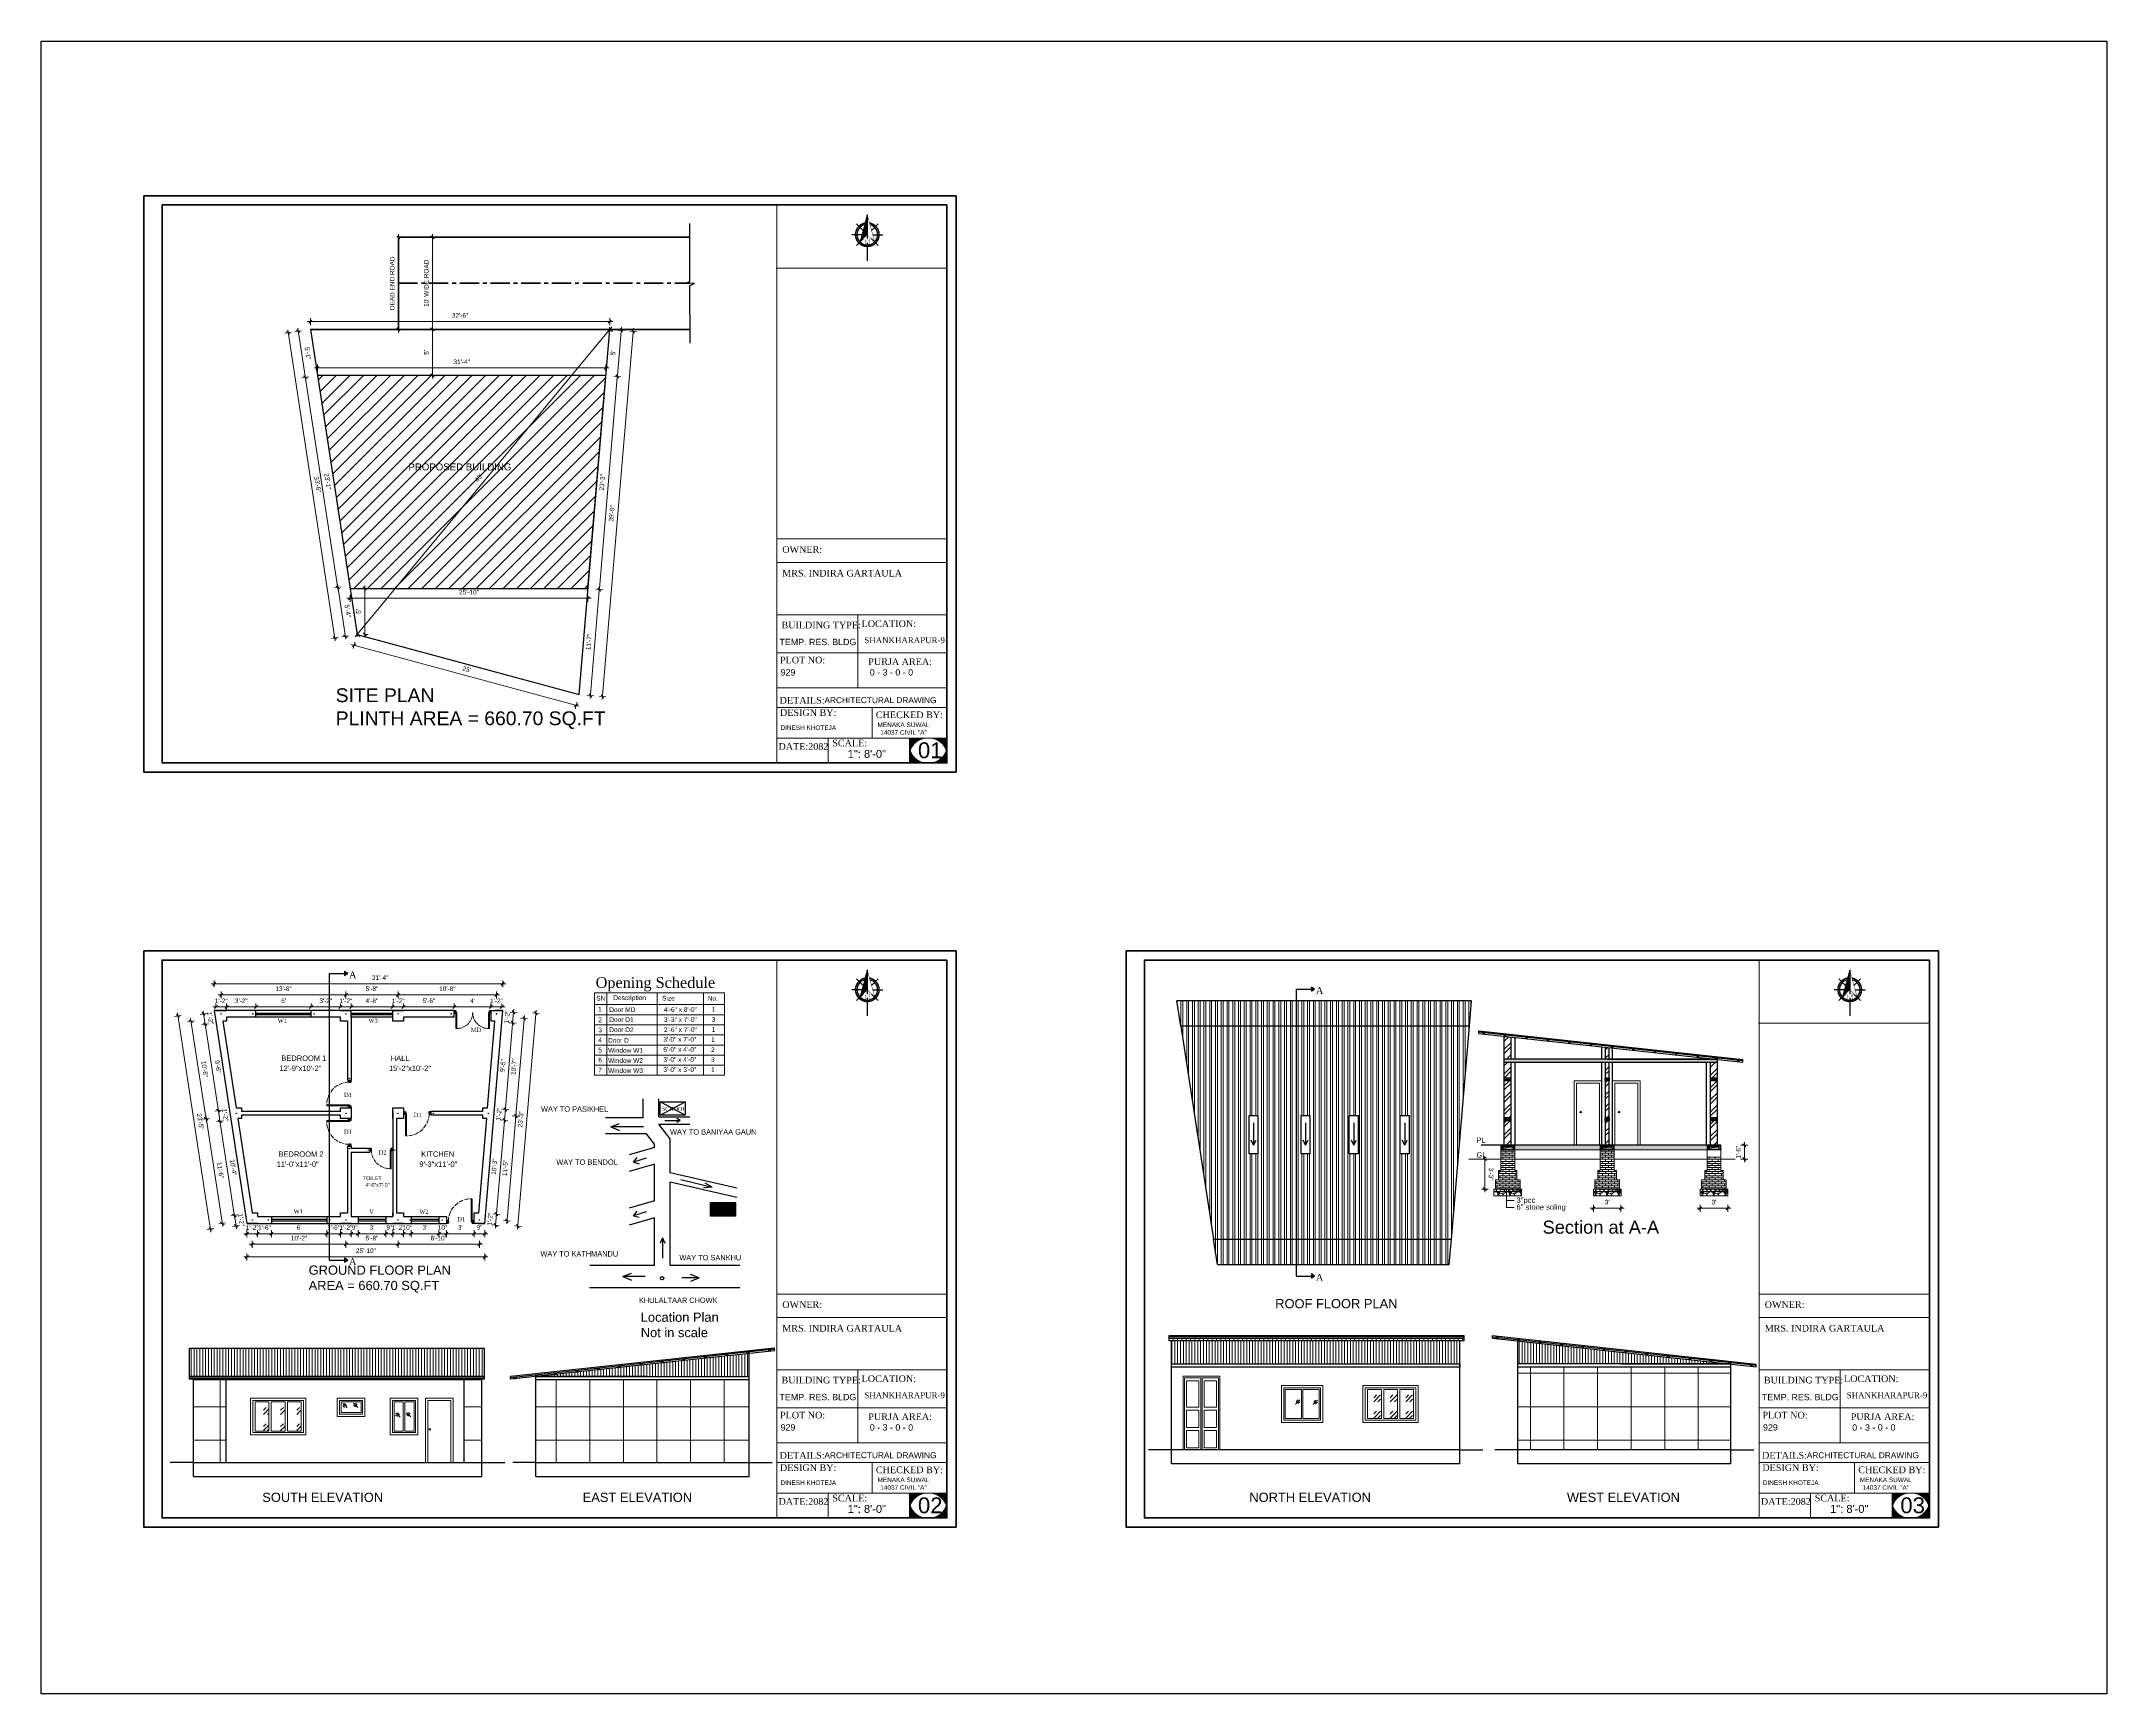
# Model space of a CAD drawing. Header units: inches. Extents: x 45643 to 78083, y -17830 to -3084.
# Drawn here: x 57211 to 59901, y -17830 to -15678 of the extents above; entities that cross this region are included whole.
import ezdxf

# ---------------------------------------------------------------- set-up
doc = ezdxf.new("R2010")
doc.units = ezdxf.units.IN
doc.header["$MEASUREMENT"] = 0
for name, pattern in [('ACAD_ISO02W100', [15, 12, -3]), ('CENTER', [2, 1.25, -0.25, 0.25, -0.25]), ('CONTINUA', [0])]:
    doc.linetypes.add(name, pattern=pattern)
for name, color, linetype, lineweight in [('1', 7, 'Continuous', 25), ('A_hatch', 253, 'Continuous', 5), ('A_Title Text', 105, 'Continuous', 60), ('annotate', 7, 'Continuous', 9), ('Dim - internal', 4, 'Continuous', 9), ('DIM_LINE', 165, 'Continuous', 15), ('door', 3, 'Continuous', 13), ('Door-window', 150, 'Continuous', 9), ('DW-SEC', 24, 'Continuous', 25), ('ELE1', 3, 'Continuous', 9), ('ELEVATION', 6, 'Continuous', 30), ('hatch', 30, 'Continuous', 5), ('REBARS', 50, 'Continuous', 20), ('Siteplan', 7, 'Continuous', 30), ('steps', 253, 'Continuous', 20), ('Text', 7, 'Continuous', 9), ('WALL', 240, 'Continuous', 30), ('WALL - A', 1, 'Continuous', 40)]:
    doc.layers.add(name, color=color, linetype=linetype, lineweight=lineweight)
for name, color, linetype in [('A-Hatch', 7, 'Continuous'), ('DIMENTION', 8, 'Continuous'), ('PDF_Boundary', 7, 'Continuous'), ('PDF_Text', 7, 'Continuous')]:
    doc.layers.add(name, color=color, linetype=linetype)
doc.layers.add('Normal Wall', color=7, linetype='Continuous', lineweight=35, true_color=0xffaf89)
doc.layers.add('Rear Wall', color=7, linetype='Continuous', lineweight=20, true_color=0xd4e480)
doc.styles.add('Arial', font='arial.ttf')
doc.styles.add('DIM', font='', dxfattribs={"height": 100})
doc.styles.add('PDF Arial', font='arial.ttf')
doc.styles.get("Standard").update_dxf_attribs({"font": 'times.ttf'})
doc.styles.add('SwissBT', font='swiss.ttf', dxfattribs={"height": 12})
doc.styles.add('TIMES', font='FTLTLT.TTF')
doc.styles.add('times new roman', font='times.ttf', dxfattribs={"height": 6})
doc.styles.get('DIM').set_extended_font_data('VNI-Helve-Condense')
doc.dimstyles.new('Sudeep', dxfattribs={"dimtxt": 6, "dimasz": 4, "dimexe": 4.5, "dimexo": 4.5, "dimgap": 5, "dimtad": 1, "dimdec": 0, "dimlunit": 4, "dimtxsty": 'Arial', "dimblk": 'OBLIQUE', "dimcen": 250, "dimdle": 4, "dimclrd": 86, "dimclre": 5, "dimclrt": 1, "dimadec": 0, "dimazin": 0, "dimtfac": 1, "dimtdec": 0, "dimtix": 1, "dimtmove": 1, "dimatfit": 3, "dimldrblk": 'OBLIQUE', "dimfxl": 4.5, "dimfxlon": 1, "dimfrac": 2, "dimlwd": 15, "dimlwe": 13, "dimarcsym": 0})
pattern_1 = [(90, (-525.03, -2994.5), (-7.5, 0), []), (90, (-522.53, -2992), (-7.5, 0), [])]
pattern_2 = [(45, (3697.702, -2485.036), (-7.9549513, 7.9549513), []), (45, (3703.005, -2485.036), (-7.9549513, 7.9549513), [])]
pattern_3 = [(228.0127875, (-301924.986, 13606.1665), (-120, -135), [2.01804, -199.7863207]), (184.96974073, (-301926.336, 13604.66654), (180, 15), [3.46302, -342.8388714]), (132.51044708, (-301929.786, 13604.3665), (150, -165), [2.44182, -241.74048894]), (267.273689, (-301935.636, 13600.6165), (15, 300), [3.15357, -312.2033706]), (292.83365418, (-301935.786, 13597.4665), (-75, 180), [3.092325, -306.1405969]), (357.273689, (-301934.586, 13594.6165), (-300, 15), [3.15357, -312.2033706]), (37.69424047, (-301931.436, 13594.46654), (-195, -150), [4.170435, -412.87272823]), (72.25532837, (-301928.136, 13597.01654), (105, 330), [3.93732, -389.79482245]), (121.42956562, (-301926.936, 13600.7665), (-120, 195), [3.16425, -313.26109665]), (175.2363583, (-301928.586, 13603.4665), (165, -15), [3.61248, -177.0114387]), (222.3974378, (-301932.186, 13603.76654), (-180, -165), [4.67172, -462.5006251]), (138.81407483, (-301920.786, 13600.4665), (-105, 90), [1.594515, -157.8576722]), (171.4692344, (-301921.986, 13601.5165), (195, -30), [3.033555, -300.32267124]), (225, (-301924.986, 13601.967), (-2e-15, -15), [2.121315, -19.09188844]), (203.1985905, (-301926.036, 13603.7665), (75, 30), [1.14237, -113.0942266]), (291.8014095, (-301927.086, 13603.3165), (-15, 45), [1.615545, -79.1619271]), (30.9637565, (-301926.486, 13601.8165), (45, 30), [2.623935, -84.8403434]), (161.5650512, (-301924.236, 13603.1665), (30, -15), [1.897365, -45.5367999]), (16.38954033, (-301935.786, 13603.3165), (150, 45), [2.658, -263.1426772]), (70.34617594, (-301933.236, 13604.0665), (-60, -165), [2.229915, -220.7611162]), (293.1985905, (-301924.236, 13606.1665), (-30, 75), [2.284725, -111.9518716]), (343.61045967, (-301923.336, 13604.0665), (-150, 45), [2.658, -263.1426772]), (339.4439548, (-301935.786, 13594.0165), (-75, 30), [2.5632, -125.5968562]), (294.77514057, (-301933.386, 13593.1165), (-75, 165), [2.14767, -212.61964595]), (66.8014095, (-301924.086, 13591.1665), (30, 75), [2.284725, -111.9518716]), (17.35402464, (-301923.186, 13593.2665), (-195, -60), [2.514465, -248.9313542]), (69.4439548, (-301931.436, 13591.1665), (-30, -75), [1.2816, -126.8784562]), (101.3099325, (-301924.986, 13591.1665), (-15, 60), [0.76485, -75.7204427]), (165.9637565, (-301925.136, 13591.9165), (45, -15), [3.092325, -58.7542594]), (186.00900596, (-301928.136, 13592.6665), (150, 15), [2.86575, -283.7088476]), (303.6900675, (-301926.486, 13600.4665), (-15, 30), [2.16333, -51.91993913]), (353.15722659, (-301925.286, 13598.66654), (255, -30), [3.77691, -373.91343936]), (60.9453959, (-301921.536, 13598.2165), (-60, -105), [1.54434, -152.8901121]), (90, (-301920.786, 13599.567), (-15, 15), [0.9, -14.1]), (120.25643716, (-301928.436, 13593.1165), (60, -105), [2.08386, -206.30279984]), (48.0127875, (-301929.486, 13594.9165), (120, 135), [4.03608, -197.7682807]), (0, (-301926.786, 13597.917), (15, 15), [3.9, -11.1]), (325.30484647, (-301922.886, 13597.9165), (150, -105), [2.37171, -234.7991145]), (254.0546041, (-301920.936, 13596.5665), (-15, -60), [2.18403, -107.01761834]), (207.64597536, (-301921.536, 13594.46654), (-285, -150), [3.555975, -352.04211273]), (175.42607874, (-301924.686, 13592.81654), (-195, 15), [3.761985, -372.4361011])]
pattern_4 = [(50, (-5207.619, 99396.5213), (5.73808146, -0.50201708), [0.6, -6.6]), (355, (-5207.619, 99396.521), (-1.11001067, 6.01753707), [0.48, -5.28]), (100.4514, (-5207.1407, 99396.4794), (4.62807505, 5.51551634), [0.50992152, -5.6091369]), (46.1842, (-5207.619, 99398.121), (8.5379284, -1.3241521), [0.9, -9.9]), (96.6356, (-5206.907, 99398.011), (7.47730164, 7.79294297), [0.7648823, -8.413704]), (351.1842, (-5207.619, 99398.121), (7.47729556, 7.7929488), [0.72, -7.92]), (21, (-5206.819, 99397.7213), (4.77525642, -3.22095113), [0.6, -6.6]), (326, (-5206.819, 99397.721), (1.94652266, 5.80120036), [0.48, -5.28]), (71.4514, (-5206.421, 99397.453), (6.72178103, 2.58024397), [0.50992152, -5.6091369]), (37.5, (-5207.6189, 99396.5213), (0.097278843, 2.66315083), [0, -5.216, 0, -5.36, 0, -5.3]), (7.5, (-5207.619, 99396.5213), (2.1045563, 3.155293695), [0, -3.056, 0, -5.096, 0, -2.02]), (327.5, (-5209.4029, 99396.5213), (4.27057949, -0.180438974), [0, -2, 0, -6.24, 0, -8.28]), (317.5, (-5210.203, 99396.5213), (4.66548935, 0.80083986), [0, -2.6, 0, -4.144, 0, -5.88])]
pattern_5 = [(50, (-5078.119, 99396.5213), (5.73808146, -0.50201708), [0.6, -6.6]), (355, (-5078.119, 99396.521), (-1.11001067, 6.01753707), [0.48, -5.28]), (100.4514, (-5077.6407, 99396.4794), (4.62807505, 5.51551634), [0.50992152, -5.6091369]), (46.1842, (-5078.119, 99398.121), (8.5379284, -1.3241521), [0.9, -9.9]), (96.6356, (-5077.407, 99398.011), (7.47730164, 7.79294297), [0.7648823, -8.413704]), (351.1842, (-5078.119, 99398.121), (7.47729556, 7.7929488), [0.72, -7.92]), (21, (-5077.319, 99397.7213), (4.77525642, -3.22095113), [0.6, -6.6]), (326, (-5077.319, 99397.721), (1.94652266, 5.80120036), [0.48, -5.28]), (71.4514, (-5076.921, 99397.453), (6.72178103, 2.58024397), [0.50992152, -5.6091369]), (37.5, (-5078.1189, 99396.5213), (0.097278843, 2.66315083), [0, -5.216, 0, -5.36, 0, -5.3]), (7.5, (-5078.119, 99396.5213), (2.1045563, 3.155293695), [0, -3.056, 0, -5.096, 0, -2.02]), (327.5, (-5079.9029, 99396.5213), (4.27057949, -0.180438974), [0, -2, 0, -6.24, 0, -8.28]), (317.5, (-5080.703, 99396.5213), (4.66548935, 0.80083986), [0, -2.6, 0, -4.144, 0, -5.88])]
pattern_6 = [(50, (-4939.1013, 99396.5213), (5.73808146, -0.50201708), [0.6, -6.6]), (355, (-4939.101, 99396.521), (-1.11001067, 6.01753707), [0.48, -5.28]), (100.4514, (-4938.623, 99396.4794), (4.62807505, 5.51551634), [0.50992152, -5.6091369]), (46.1842, (-4939.101, 99398.121), (8.5379284, -1.3241521), [0.9, -9.9]), (96.6356, (-4938.39, 99398.011), (7.47730164, 7.79294297), [0.7648823, -8.413704]), (351.1842, (-4939.101, 99398.121), (7.47729556, 7.7929488), [0.72, -7.92]), (21, (-4938.3013, 99397.7213), (4.77525642, -3.22095113), [0.6, -6.6]), (326, (-4938.301, 99397.721), (1.94652266, 5.80120036), [0.48, -5.28]), (71.4514, (-4937.9033, 99397.453), (6.72178103, 2.58024397), [0.50992152, -5.6091369]), (37.5, (-4939.1013, 99396.5213), (0.097278843, 2.66315083), [0, -5.216, 0, -5.36, 0, -5.3]), (7.5, (-4939.1013, 99396.5213), (2.1045563, 3.155293695), [0, -3.056, 0, -5.096, 0, -2.02]), (327.5, (-4940.8853, 99396.5213), (4.27057949, -0.180438974), [0, -2, 0, -6.24, 0, -8.28]), (317.5, (-4941.6853, 99396.5213), (4.66548935, 0.80083986), [0, -2.6, 0, -4.144, 0, -5.88])]
pattern_7 = [(50, (3697.7015, -2485.0362), (3.58630091, -0.31376067), [0.375, -4.125]), (355, (3697.7015, -2485.0362), (-0.69375667, 3.76096067), [0.3, -3.3]), (100.4514445, (3698.0004, -2485.0623), (2.89254423, 3.44719995), [0.31870096, -3.50571056]), (46.1842, (3697.7015, -2484.036), (5.33620665, -0.8275964), [0.5625, -6.1875]), (96.635635, (3698.146, -2484.105), (4.67330973, 4.870593), [0.4780517, -5.2585688]), (351.184164, (3697.7015, -2484.036), (4.6733097, 4.870593), [0.45, -4.95]), (21, (3698.2015, -2484.2862), (2.98453526, -2.01309445), [0.375, -4.125]), (326, (3698.2015, -2484.2862), (1.21657666, 3.62575023), [0.3, -3.3]), (71.451445, (3698.4502, -2484.454), (4.20111188, 1.61265576), [0.31870095, -3.50571056]), (37.5, (3697.7015, -2485.0362), (0.060799277, 1.66446927), [0, -3.26, 0, -3.35, 0, -3.3125]), (7.5, (3697.7015, -2485.0362), (1.315347687, 1.97205856), [0, -1.91, 0, -3.185, 0, -1.2625]), (327.5, (3696.5865, -2485.0362), (2.66911218, -0.11277436), [0, -1.25, 0, -3.9, 0, -5.175]), (317.5, (3696.0865, -2485.0362), (2.91593085, 0.50052491), [0, -1.625, 0, -2.59, 0, -3.675])]

# ---------------------------------------------------------------- blocks, each defined once
blk = doc.blocks.new('_Oblique')
at = {"color": 0, "linetype": 'ByBlock', "lineweight": -2}
blk.add_line((-0.5, -0.5), (0.5, 0.5), dxfattribs=at)
blk = doc.blocks.new('*D1506')
at = {"layer": 'A_Title Text', "color": 5, "lineweight": 13, "transparency": 16777216}
for p, q in [((57724.7, -15932.9), (57715.7, -15932.9)), ((57724.7, -16052.9), (57715.7, -16052.9))]:
    blk.add_line(p, q, dxfattribs=at)
at = {"layer": 'A_Title Text', "color": 86, "lineweight": 15, "transparency": 16777216}
blk.add_line((57720.2, -16056.9), (57720.2, -15928.9), dxfattribs=at)
at = {"layer": 'Defpoints', "color": 0, "transparency": 16777216}
for p in [(57720.2, -15932.9), (57865.8, -15932.9), (57865.8, -16052.9)]:
    blk.add_point(p, dxfattribs=at)
at = {"layer": 'A_Title Text', "color": 86, "lineweight": 15, "transparency": 16777216, "xscale": 4, "yscale": 4, "zscale": 4}
for p, rotation in [((57720.2, -15932.9), 90), ((57720.2, -16052.9), 270)]:
    blk.add_blockref('_Oblique', p, dxfattribs=dict(at, rotation=rotation))
at = {"layer": 'A_Title Text', "color": 1, "transparency": 16777216, "insert": (57712.1, -15992.9), "char_height": 6, "attachment_point": 5, "rotation": 90, "style": 'Arial'}
blk.add_mtext("10' WIDE ROAD", dxfattribs=at)
blk = doc.blocks.new('*D1517')
at = {"layer": 'A_Title Text', "color": 5, "lineweight": 13, "transparency": 16777216}
for p, q in [((57619.3, -16460), (57616.9, -16468.7)), ((57908.4, -16538.3), (57906, -16547))]:
    blk.add_line(p, q, dxfattribs=at)
at = {"layer": 'A_Title Text', "color": 86, "lineweight": 15, "transparency": 16777216}
blk.add_line((57614.2, -16463.3), (57911.1, -16543.7), dxfattribs=at)
at = {"layer": 'Defpoints', "color": 0, "transparency": 16777216}
for p in [(57621.9, -16450.3), (57907.2, -16542.7), (57911, -16528.6)]:
    blk.add_point(p, dxfattribs=at)
at = {"layer": 'A_Title Text', "color": 86, "lineweight": 15, "transparency": 16777216, "xscale": 4, "yscale": 4, "zscale": 4}
for p, rotation in [((57618.1, -16464.4), 164.8399575509016), ((57907.2, -16542.7), 344.8399575509015)]:
    blk.add_blockref('_Oblique', p, dxfattribs=dict(at, rotation=rotation))
at = {"layer": 'A_Title Text', "color": 1, "transparency": 16777216, "insert": (57764.8, -16495.7), "char_height": 6, "attachment_point": 5, "rotation": 344.84, "style": 'Arial'}
blk.add_mtext("25'", dxfattribs=at)
blk = doc.blocks.new('*D1507')
at = {"layer": 'A_Title Text', "color": 86, "lineweight": 15, "transparency": 16777216}
blk.add_line((57937.2, -16395.6), (57961.3, -16110.2), dxfattribs=at)
at = {"layer": 'A_Title Text', "color": 5, "lineweight": 13, "transparency": 16777216}
for p, q in [((57956.4, -16113.8), (57965.4, -16114.5)), ((57933.1, -16391.3), (57942, -16392))]:
    blk.add_line(p, q, dxfattribs=at)
at = {"layer": 'Defpoints', "color": 0, "transparency": 16777216}
for p in [(57946, -16112.9), (57960.9, -16114.1), (57922.7, -16390.4)]:
    blk.add_point(p, dxfattribs=at)
at = {"layer": 'A_Title Text', "color": 86, "lineweight": 15, "transparency": 16777216, "xscale": 4, "yscale": 4, "zscale": 4}
for p, rotation in [((57960.9, -16114.1), 85.18472226389949), ((57937.5, -16391.7), 265.1847222638995)]:
    blk.add_blockref('_Oblique', p, dxfattribs=dict(at, rotation=rotation))
at = {"layer": 'A_Title Text', "color": 1, "transparency": 16777216, "insert": (57941.2, -16252.2), "char_height": 6, "attachment_point": 5, "rotation": 85.1847, "style": 'Arial'}
blk.add_mtext('23\'-3"', dxfattribs=at)
blk = doc.blocks.new('*D1518')
at = {"layer": 'A_Title Text', "color": 86, "lineweight": 15, "transparency": 16777216}
blk.add_line((57557.1, -16042.8), (57955.1, -16042.8), dxfattribs=at)
at = {"layer": 'A_Title Text', "color": 5, "lineweight": 13, "transparency": 16777216}
for p, q in [((57561.1, -16047.3), (57561.1, -16038.3)), ((57951.1, -16047.3), (57951.1, -16038.3))]:
    blk.add_line(p, q, dxfattribs=at)
at = {"layer": 'Defpoints', "color": 0, "transparency": 16777216}
for p in [(57561.1, -16052.9), (57951.1, -16042.8), (57951.1, -16052.9)]:
    blk.add_point(p, dxfattribs=at)
at = {"layer": 'A_Title Text', "color": 86, "lineweight": 15, "transparency": 16777216, "xscale": 4, "yscale": 4, "zscale": 4, "rotation": 180}
blk.add_blockref('_Oblique', (57561.1, -16042.8), dxfattribs=at)
at = {"layer": 'A_Title Text', "color": 86, "lineweight": 15, "transparency": 16777216, "xscale": 4, "yscale": 4, "zscale": 4}
blk.add_blockref('_Oblique', (57951.1, -16042.8), dxfattribs=at)
at = {"layer": 'A_Title Text', "color": 1, "transparency": 16777216, "insert": (57756.1, -16034.8), "char_height": 6, "attachment_point": 5, "style": 'Arial'}
blk.add_mtext('32\'-6"', dxfattribs=at)
blk = doc.blocks.new('*D1505')
at = {"layer": 'A_Title Text', "color": 5, "lineweight": 13, "transparency": 16777216}
for p, q in [((57601.3, -16388.3), (57592.4, -16389.6)), ((57611.2, -16451.9), (57602.3, -16453.3))]:
    blk.add_line(p, q, dxfattribs=at)
at = {"layer": 'A_Title Text', "color": 86, "lineweight": 15, "transparency": 16777216}
blk.add_line((57596.3, -16385), (57607.3, -16456.6), dxfattribs=at)
at = {"layer": 'Defpoints', "color": 0, "transparency": 16777216}
for p in [(57616.6, -16385.9), (57606.7, -16452.6), (57621.9, -16450.3)]:
    blk.add_point(p, dxfattribs=at)
at = {"layer": 'A_Title Text', "color": 86, "lineweight": 15, "transparency": 16777216, "xscale": 4, "yscale": 4, "zscale": 4}
for p, rotation in [((57596.9, -16389), 98.79690632557246), ((57606.7, -16452.6), 278.7969063255725)]:
    blk.add_blockref('_Oblique', p, dxfattribs=dict(at, rotation=rotation))
at = {"layer": 'A_Title Text', "color": 1, "transparency": 16777216, "insert": (57609.7, -16419.6), "char_height": 6, "attachment_point": 5, "rotation": 278.7969, "style": 'Arial'}
blk.add_mtext('5\'-4"', dxfattribs=at)
blk = doc.blocks.new('*D1508')
at = {"layer": 'A_Title Text', "color": 86, "lineweight": 15, "transparency": 16777216}
blk.add_line((57566.3, -16103.2), (57950, -16103.2), dxfattribs=at)
at = {"layer": 'A_Title Text', "color": 5, "lineweight": 13, "transparency": 16777216}
for p, q in [((57570.3, -16107.7), (57570.3, -16098.7)), ((57946, -16107.7), (57946, -16098.7))]:
    blk.add_line(p, q, dxfattribs=at)
at = {"layer": 'Defpoints', "color": 0, "transparency": 16777216}
for p in [(57570.3, -16112.9), (57946, -16103.2), (57946, -16112.9)]:
    blk.add_point(p, dxfattribs=at)
at = {"layer": 'A_Title Text', "color": 86, "lineweight": 15, "transparency": 16777216, "xscale": 4, "yscale": 4, "zscale": 4, "rotation": 180}
blk.add_blockref('_Oblique', (57570.3, -16103.2), dxfattribs=at)
at = {"layer": 'A_Title Text', "color": 86, "lineweight": 15, "transparency": 16777216, "xscale": 4, "yscale": 4, "zscale": 4}
blk.add_blockref('_Oblique', (57946, -16103.2), dxfattribs=at)
at = {"layer": 'A_Title Text', "color": 1, "transparency": 16777216, "insert": (57758.2, -16095.2), "char_height": 6, "attachment_point": 5, "style": 'Arial'}
blk.add_mtext('31\'-4"', dxfattribs=at)
blk = doc.blocks.new('*D1509')
at = {"layer": 'A_Title Text', "color": 86, "lineweight": 15, "transparency": 16777216}
blk.add_line((57597.5, -16392.9), (57553.9, -16111.4), dxfattribs=at)
at = {"layer": 'A_Title Text', "color": 5, "lineweight": 13, "transparency": 16777216}
for p, q in [((57559, -16114.6), (57550.1, -16116)), ((57601.3, -16388.3), (57592.4, -16389.6))]:
    blk.add_line(p, q, dxfattribs=at)
at = {"layer": 'Defpoints', "color": 0, "transparency": 16777216}
for p in [(57570.3, -16112.9), (57554.5, -16115.3), (57616.6, -16385.9)]:
    blk.add_point(p, dxfattribs=at)
at = {"layer": 'A_Title Text', "color": 86, "lineweight": 15, "transparency": 16777216, "xscale": 4, "yscale": 4, "zscale": 4}
for p, rotation in [((57554.5, -16115.3), 98.79690632557246), ((57596.9, -16389), 278.7969063255725)]:
    blk.add_blockref('_Oblique', p, dxfattribs=dict(at, rotation=rotation))
at = {"layer": 'A_Title Text', "color": 1, "transparency": 16777216, "insert": (57583.7, -16250.9), "char_height": 6, "attachment_point": 5, "rotation": 278.7969, "style": 'Arial'}
blk.add_mtext('23\'-1"', dxfattribs=at)
blk = doc.blocks.new('*D1510')
at = {"layer": 'A_Title Text', "color": 5, "lineweight": 13, "transparency": 16777216}
for p, q in [((57549.7, -16054.7), (57540.8, -16056)), ((57559, -16114.6), (57550.1, -16116))]:
    blk.add_line(p, q, dxfattribs=at)
at = {"layer": 'A_Title Text', "color": 86, "lineweight": 15, "transparency": 16777216}
blk.add_line((57555.1, -16119.3), (57544.6, -16051.4), dxfattribs=at)
at = {"layer": 'Defpoints', "color": 0, "transparency": 16777216}
for p in [(57545.2, -16055.3), (57561.1, -16052.9), (57570.3, -16112.9)]:
    blk.add_point(p, dxfattribs=at)
at = {"layer": 'A_Title Text', "color": 86, "lineweight": 15, "transparency": 16777216, "xscale": 4, "yscale": 4, "zscale": 4}
for p, rotation in [((57545.2, -16055.3), 98.79690632557246), ((57554.5, -16115.3), 278.7969063255725)]:
    blk.add_blockref('_Oblique', p, dxfattribs=dict(at, rotation=rotation))
at = {"layer": 'A_Title Text', "color": 1, "transparency": 16777216, "insert": (57557.8, -16084.1), "char_height": 6, "attachment_point": 5, "rotation": 278.7969, "style": 'Arial'}
blk.add_mtext('5\'-1"', dxfattribs=at)
blk = doc.blocks.new('*D1519')
at = {"layer": 'A_Title Text', "color": 5, "lineweight": 13, "transparency": 16777216}
for p, q in [((57536.6, -16056.6), (57527.7, -16058)), ((57597.4, -16454), (57588.6, -16455.4))]:
    blk.add_line(p, q, dxfattribs=at)
at = {"layer": 'A_Title Text', "color": 86, "lineweight": 15, "transparency": 16777216}
blk.add_line((57531.6, -16053.4), (57593.6, -16458.6), dxfattribs=at)
at = {"layer": 'Defpoints', "color": 0, "transparency": 16777216}
for p in [(57561.1, -16052.9), (57593, -16454.7), (57621.9, -16450.3)]:
    blk.add_point(p, dxfattribs=at)
at = {"layer": 'A_Title Text', "color": 86, "lineweight": 15, "transparency": 16777216, "xscale": 4, "yscale": 4, "zscale": 4}
for p, rotation in [((57532.2, -16057.3), 98.70344886768218), ((57593, -16454.7), 278.7034488676821)]:
    blk.add_blockref('_Oblique', p, dxfattribs=dict(at, rotation=rotation))
at = {"layer": 'A_Title Text', "color": 1, "transparency": 16777216, "insert": (57570.6, -16254.8), "char_height": 6, "attachment_point": 5, "rotation": 278.7034, "style": 'Arial'}
blk.add_mtext('33\'-6"', dxfattribs=at)
blk = doc.blocks.new('*D1520')
at = {"layer": 'A_Title Text', "color": 86, "lineweight": 15, "transparency": 16777216}
blk.add_line((57608.8, -16403.2), (57926.7, -16403.2), dxfattribs=at)
at = {"layer": 'A_Title Text', "color": 5, "lineweight": 13, "transparency": 16777216}
for p, q in [((57612.8, -16398.7), (57612.8, -16407.7)), ((57922.7, -16398.7), (57922.7, -16407.7))]:
    blk.add_line(p, q, dxfattribs=at)
at = {"layer": 'Defpoints', "color": 0, "transparency": 16777216}
for p in [(57612.8, -16390.4), (57922.7, -16390.4), (57922.7, -16403.2)]:
    blk.add_point(p, dxfattribs=at)
at = {"layer": 'A_Title Text', "color": 86, "lineweight": 15, "transparency": 16777216, "xscale": 4, "yscale": 4, "zscale": 4, "rotation": 180}
blk.add_blockref('_Oblique', (57612.8, -16403.2), dxfattribs=at)
at = {"layer": 'A_Title Text', "color": 86, "lineweight": 15, "transparency": 16777216, "xscale": 4, "yscale": 4, "zscale": 4}
blk.add_blockref('_Oblique', (57922.7, -16403.2), dxfattribs=at)
at = {"layer": 'A_Title Text', "color": 1, "transparency": 16777216, "insert": (57767.7, -16395.2), "char_height": 6, "attachment_point": 5, "style": 'Arial'}
blk.add_mtext('25\'-10"', dxfattribs=at)
blk = doc.blocks.new('*D1511')
at = {"layer": 'A_Title Text', "color": 86, "lineweight": 15, "transparency": 16777216}
blk.add_line((57960.6, -16118.1), (57966.3, -16050.2), dxfattribs=at)
at = {"layer": 'A_Title Text', "color": 5, "lineweight": 13, "transparency": 16777216}
for p, q in [((57961.5, -16053.8), (57970.5, -16054.5)), ((57956.4, -16113.8), (57965.4, -16114.5))]:
    blk.add_line(p, q, dxfattribs=at)
at = {"layer": 'Defpoints', "color": 0, "transparency": 16777216}
for p in [(57951.1, -16052.9), (57966, -16054.1), (57946, -16112.9)]:
    blk.add_point(p, dxfattribs=at)
at = {"layer": 'A_Title Text', "color": 86, "lineweight": 15, "transparency": 16777216, "xscale": 4, "yscale": 4, "zscale": 4}
for p, rotation in [((57966, -16054.1), 85.18472226389927), ((57960.9, -16114.1), 265.1847222638992)]:
    blk.add_blockref('_Oblique', p, dxfattribs=dict(at, rotation=rotation))
at = {"layer": 'A_Title Text', "color": 1, "transparency": 16777216, "insert": (57955.4, -16083.5), "char_height": 6, "attachment_point": 5, "rotation": 85.1847, "style": 'Arial'}
blk.add_mtext("5'", dxfattribs=at)
blk = doc.blocks.new('*D1512')
at = {"layer": 'A_Title Text', "color": 86, "lineweight": 15, "transparency": 16777216}
blk.add_line((57937.9, -16387.7), (57925.6, -16533.8), dxfattribs=at)
at = {"layer": 'A_Title Text', "color": 5, "lineweight": 13, "transparency": 16777216}
for p, q in [((57933.1, -16391.3), (57942, -16392)), ((57921.4, -16529.5), (57930.4, -16530.2))]:
    blk.add_line(p, q, dxfattribs=at)
at = {"layer": 'Defpoints', "color": 0, "transparency": 16777216}
for p in [(57922.7, -16390.4), (57911, -16528.6), (57925.9, -16529.8)]:
    blk.add_point(p, dxfattribs=at)
at = {"layer": 'A_Title Text', "color": 86, "lineweight": 15, "transparency": 16777216, "xscale": 4, "yscale": 4, "zscale": 4}
for p, rotation in [((57937.5, -16391.7), 85.18472226389927), ((57925.9, -16529.8), 265.1847222638992)]:
    blk.add_blockref('_Oblique', p, dxfattribs=dict(at, rotation=rotation))
at = {"layer": 'A_Title Text', "color": 1, "transparency": 16777216, "insert": (57923.7, -16460.1), "char_height": 6, "attachment_point": 5, "rotation": 85.1847, "style": 'Arial'}
blk.add_mtext('11\'-7"', dxfattribs=at)
blk = doc.blocks.new('*D1521')
at = {"layer": 'A_Title Text', "color": 86, "lineweight": 15, "transparency": 16777216}
blk.add_line((57941.2, -16535.1), (57982, -16051.5), dxfattribs=at)
at = {"layer": 'A_Title Text', "color": 5, "lineweight": 13, "transparency": 16777216}
for p, q in [((57977.2, -16055.1), (57986.1, -16055.8)), ((57937.1, -16530.8), (57946, -16531.5))]:
    blk.add_line(p, q, dxfattribs=at)
at = {"layer": 'Defpoints', "color": 0, "transparency": 16777216}
for p in [(57951.1, -16052.9), (57981.6, -16055.5), (57911, -16528.6)]:
    blk.add_point(p, dxfattribs=at)
at = {"layer": 'A_Title Text', "color": 86, "lineweight": 15, "transparency": 16777216, "xscale": 4, "yscale": 4, "zscale": 4}
for p, rotation in [((57981.6, -16055.5), 85.18472226389899), ((57941.6, -16531.2), 265.184722263899)]:
    blk.add_blockref('_Oblique', p, dxfattribs=dict(at, rotation=rotation))
at = {"layer": 'A_Title Text', "color": 1, "transparency": 16777216, "insert": (57953.6, -16292.6), "char_height": 6, "attachment_point": 5, "rotation": 85.1847, "style": 'Arial'}
blk.add_mtext('39\'-9"', dxfattribs=at)
blk = doc.blocks.new('*D1522')
at = {"layer": 'A_Title Text', "color": 86, "lineweight": 15, "transparency": 16777216}
blk.add_line((57619.4, -16453.3), (57953.6, -16049.8), dxfattribs=at)
at = {"layer": 'A_Title Text', "color": 5, "lineweight": 13, "transparency": 16777216}
for p, q in [((57951.1, -16052.9), (57954.6, -16055.8)), ((57621.9, -16450.3), (57625.4, -16453.1))]:
    blk.add_line(p, q, dxfattribs=at)
at = {"layer": 'Defpoints', "color": 0, "transparency": 16777216}
for p in [(57951.1, -16052.9), (57951.1, -16052.9), (57621.9, -16450.3)]:
    blk.add_point(p, dxfattribs=at)
at = {"layer": 'A_Title Text', "color": 86, "lineweight": 15, "transparency": 16777216, "xscale": 4, "yscale": 4, "zscale": 4}
for p, rotation in [((57951.1, -16052.9), 50.36274456203349), ((57621.9, -16450.3), 230.3627445620335)]:
    blk.add_blockref('_Oblique', p, dxfattribs=dict(at, rotation=rotation))
at = {"layer": 'A_Title Text', "color": 1, "transparency": 16777216, "insert": (57780.3, -16246.4), "char_height": 6, "attachment_point": 5, "rotation": 50.3627, "style": 'Arial'}
blk.add_mtext("43'", dxfattribs=at)
blk = doc.blocks.new('*D1523')
at = {"layer": 'A_Title Text', "color": 5, "lineweight": 13, "transparency": 16777216}
for p, q in [((57724.7, -16052.9), (57715.7, -16052.9)), ((57720.2, -16112.9), (57715.7, -16112.9))]:
    blk.add_line(p, q, dxfattribs=at)
at = {"layer": 'A_Title Text', "color": 86, "lineweight": 15, "transparency": 16777216}
blk.add_line((57720.2, -16048.9), (57720.2, -16116.9), dxfattribs=at)
at = {"layer": 'Defpoints', "color": 0, "transparency": 16777216}
for p in [(57865.8, -16052.9), (57720.2, -16112.9), (57720.5, -16112.9)]:
    blk.add_point(p, dxfattribs=at)
at = {"layer": 'A_Title Text', "color": 86, "lineweight": 15, "transparency": 16777216, "xscale": 4, "yscale": 4, "zscale": 4}
for p, rotation in [((57720.2, -16052.9), 90), ((57720.2, -16112.9), 270)]:
    blk.add_blockref('_Oblique', p, dxfattribs=dict(at, rotation=rotation))
at = {"layer": 'A_Title Text', "color": 1, "transparency": 16777216, "insert": (57712.2, -16082.9), "char_height": 6, "attachment_point": 5, "rotation": 90, "style": 'Arial'}
blk.add_mtext("5'", dxfattribs=at)
blk = doc.blocks.new('*D1524')
at = {"layer": 'A_Title Text', "color": 5, "lineweight": 13, "transparency": 16777216}
for p, q in [((57627.4, -16390.4), (57636.4, -16390.4)), ((57631.9, -16450.3), (57636.4, -16450.3))]:
    blk.add_line(p, q, dxfattribs=at)
at = {"layer": 'A_Title Text', "color": 86, "lineweight": 15, "transparency": 16777216}
blk.add_line((57631.9, -16454.3), (57631.9, -16386.4), dxfattribs=at)
at = {"layer": 'Defpoints', "color": 0, "transparency": 16777216}
for p in [(57621.9, -16390.4), (57631.9, -16390.4), (57631.9, -16450.3)]:
    blk.add_point(p, dxfattribs=at)
at = {"layer": 'A_Title Text', "color": 86, "lineweight": 15, "transparency": 16777216, "xscale": 4, "yscale": 4, "zscale": 4}
for p, rotation in [((57631.9, -16390.4), 90), ((57631.9, -16450.3), 270)]:
    blk.add_blockref('_Oblique', p, dxfattribs=dict(at, rotation=rotation))
at = {"layer": 'A_Title Text', "color": 1, "transparency": 16777216, "insert": (57623.8, -16420.3), "char_height": 6, "attachment_point": 5, "rotation": 90, "style": 'Arial'}
blk.add_mtext("5'", dxfattribs=at)
blk = doc.blocks.new('*D1525')
at = {"layer": 'A_Title Text', "color": 86, "lineweight": 15, "transparency": 16777216}
blk.add_line((57675.8, -16056.9), (57675.8, -15928.9), dxfattribs=at)
at = {"layer": 'A_Title Text', "color": 5, "lineweight": 13, "transparency": 16777216}
for p, q in [((57675.8, -15932.9), (57680.3, -15932.9)), ((57675.8, -16052.9), (57680.3, -16052.9))]:
    blk.add_line(p, q, dxfattribs=at)
at = {"layer": 'Defpoints', "color": 0, "transparency": 16777216}
for p in [(57675.8, -15932.9), (57675.8, -15932.9), (57675.8, -16052.9)]:
    blk.add_point(p, dxfattribs=at)
at = {"layer": 'A_Title Text', "color": 86, "lineweight": 15, "transparency": 16777216, "xscale": 4, "yscale": 4, "zscale": 4}
for p, rotation in [((57675.8, -15932.9), 90), ((57675.8, -16052.9), 270)]:
    blk.add_blockref('_Oblique', p, dxfattribs=dict(at, rotation=rotation))
at = {"layer": 'A_Title Text', "color": 1, "transparency": 16777216, "insert": (57667.7, -15992.9), "char_height": 6, "attachment_point": 5, "rotation": 90, "style": 'Arial'}
blk.add_mtext('DEAD END ROAD', dxfattribs=at)
blk = doc.blocks.new('*X798')
at = {"color": 0}
for p, q in [((143.2, -424.8), (147.6, -420.4)), ((143.4, -424.1), (147.6, -419.8)), ((143.6, -423.4), (147.6, -419.3)), ((143.8, -422.6), (147.6, -418.8)), ((144, -421.9), (147.6, -418.2)), ((144.2, -421.2), (147.6, -417.7)), ((144.4, -420.4), (147.6, -417.2)), ((144.6, -419.7), (147.6, -416.7)), ((144.8, -419), (147.6, -416.1)), ((145, -418.3), (147.6, -415.6)), ((145.2, -417.5), (147.6, -415.1)), ((145.4, -416.8), (147.6, -414.5)), ((145.6, -416.1), (147.6, -414)), ((145.8, -415.3), (147.6, -413.5)), ((146, -414.6), (147.6, -412.9)), ((146.2, -413.9), (147.6, -412.4)), ((146.4, -413.1), (147.6, -411.9)), ((146.6, -412.4), (147.6, -411.3)), ((146.8, -411.7), (147.6, -410.8)), ((147, -411), (147.6, -410.3)), ((147.2, -410.2), (147.6, -409.8)), ((147.4, -409.5), (147.6, -409.2)), ((147.6, -408.8), (147.6, -408.7)), ((142.8, -426.3), (147.6, -421.4)), ((143, -425.6), (147.6, -420.9))]:
    blk.add_line(p, q, dxfattribs=at)
blk = doc.blocks.new('NORTH_15')
for p, q in [((-13.4, 0), (2.7, 0)), ((-2.9, 2.9), (-7.4, 7.4)), ((0, 3.7), (0, 10.6)), ((2.9, 2.9), (7.4, 7.4)), ((5.5, 0), (17.8, 0)), ((-2.9, -2.9), (-7.4, -7.4)), ((0, -3.7), (0, -10.6)), ((2.9, -2.9), (7.4, -7.4))]:
    blk.add_line(p, q)
for points, const_width in [([(5, -5), (-13.4, 0), (4.9, 5), (0, 0), (5, -5)], 0.3), ([(5.9, -1.5), (6, -1.5), (6.1, -1.5), (6.1, -1.5), (6.2, -1.5), (6.2, -1.5), (6.3, -1.5), (6.3, -1.5), (6.3, -1.4), (6.3, -1.4), (6.3, -1.4), (6.3, -1.3), (6.4, -1.3), (6.4, -1.2), (6.4, -1.2), (6.4, -1.1), (6.4, -1), (6.5, -1), (6.5, -2.3), (6.4, -2.3), (6.4, -2.3), (6.4, -2.2), (6.4, -2.2), (6.4, -2.1), (6.4, -2), (6.3, -2), (6.3, -1.9), (6.3, -1.9), (6.3, -1.9), (6.3, -1.9), (6.3, -1.8), (6.2, -1.8), (6.2, -1.8), (6.1, -1.8), (6.1, -1.8), (6, -1.8), (5.9, -1.8), (2.7, -1.8), (2.7, -2.3), (2.5, -2.3), (2.5, -0.2), (4.7, 1.4), (3.1, 1.4), (3.1, 1.4), (3, 1.4), (2.9, 1.4), (2.9, 1.4), (2.8, 1.4), (2.8, 1.4), (2.8, 1.4), (2.8, 1.3), (2.7, 1.3), (2.7, 1.3), (2.7, 1.2), (2.7, 1.2), (2.7, 1.1), (2.7, 1), (2.7, 1), (2.7, 0.9), (2.7, 0.9), (2.5, 0.9), (2.5, 2.2), (2.7, 2.2), (2.7, 2.2), (2.7, 2.1), (2.7, 2), (2.7, 2), (2.7, 1.9), (2.7, 1.9), (2.7, 1.8), (2.7, 1.8), (2.7, 1.8), (2.8, 1.7), (2.8, 1.7), (2.8, 1.7), (2.9, 1.7), (2.9, 1.7), (3, 1.7), (3.1, 1.7), (3.1, 1.7), (6.5, 1.7), (6.5, 0.8), (3.3, -1.5), (5.9, -1.5), (5.9, -1.5)], 0.1)]:
    blk.add_lwpolyline(points, dxfattribs=dict(const_width=const_width))
at = {"const_width": 1}
for points in [[(0, -8, 1), (0, 8, 0.359415), (-7.9, 1.5, 1)], [(-7.9, -1.5, 0.359415), (0, -8, 1)]]:
    blk.add_lwpolyline(points, format="xyb", dxfattribs=at)
for start, end in [(90, 164.973), (270, 90), (195.027, 270)]:
    blk.add_arc((0, 0), 7, start, end)
at = {"rotation": 90}
blk.add_blockref('*X798', (-421.9, -147.6), dxfattribs=at)
blk = doc.blocks.new('A$C0BDB7EE9')
at = {"layer": 'Siteplan', "xscale": 2.999999999999779, "yscale": 2.999999999999779, "zscale": 2.999999999999779, "rotation": 247.8612575918487}
blk.add_blockref('NORTH_15', (20.2, 49.5), dxfattribs=at)
blk = doc.blocks.new('A$C327B4BBD')
at = {"layer": 'DIMENTION', "ltscale": 0.3, "xscale": 1.171875000000082, "yscale": 1.171875000000082, "zscale": 1.171875000000082, "rotation": 112.1387424081494}
blk.add_blockref('A$C0BDB7EE9', (16.1, 0), dxfattribs=at)
blk = doc.blocks.new('*D1738')
at = {"layer": 'A_Title Text', "color": 5, "lineweight": 13, "transparency": 16777216}
for p, q in [((59095.3, -17133.7), (59086.3, -17133.7)), ((59095.3, -17172.7), (59086.3, -17172.7))]:
    blk.add_line(p, q, dxfattribs=at)
at = {"layer": 'A_Title Text', "color": 86, "lineweight": 15, "transparency": 16777216}
blk.add_line((59090.8, -17176.7), (59090.8, -17129.7), dxfattribs=at)
at = {"layer": 'Defpoints', "color": 0, "transparency": 16777216}
for p in [(59090.8, -17133.7), (59102.6, -17133.7), (59102.6, -17172.7)]:
    blk.add_point(p, dxfattribs=at)
at = {"layer": 'A_Title Text', "color": 86, "lineweight": 15, "transparency": 16777216, "xscale": 4, "yscale": 4, "zscale": 4}
for p, rotation in [((59090.8, -17133.7), 90.00136327111544), ((59090.8, -17172.7), 270.0013632711154)]:
    blk.add_blockref('_Oblique', p, dxfattribs=dict(at, rotation=rotation))
at = {"layer": 'A_Title Text', "color": 1, "transparency": 16777216, "insert": (59098.9, -17153.2), "char_height": 6, "attachment_point": 5, "rotation": 270.0014, "style": 'Arial'}
blk.add_mtext('3\'-3"', dxfattribs=at)
blk = doc.blocks.new('*D1739')
at = {"layer": 'A_Title Text', "color": 86, "lineweight": 15, "transparency": 16777216}
blk.add_line((59228.1, -17197.7), (59272.1, -17197.7), dxfattribs=at)
at = {"layer": 'A_Title Text', "color": 5, "lineweight": 13, "transparency": 16777216}
for p, q in [((59232.1, -17193.2), (59232.1, -17202.2)), ((59268.1, -17193.2), (59268.1, -17202.2))]:
    blk.add_line(p, q, dxfattribs=at)
at = {"layer": 'Defpoints', "color": 0, "transparency": 16777216}
for p in [(59232.1, -17178.7), (59268.1, -17178.7), (59268.1, -17197.7)]:
    blk.add_point(p, dxfattribs=at)
at = {"layer": 'A_Title Text', "color": 86, "lineweight": 15, "transparency": 16777216, "xscale": 4, "yscale": 4, "zscale": 4, "rotation": 180}
blk.add_blockref('_Oblique', (59232.1, -17197.7), dxfattribs=at)
at = {"layer": 'A_Title Text', "color": 86, "lineweight": 15, "transparency": 16777216, "xscale": 4, "yscale": 4, "zscale": 4}
blk.add_blockref('_Oblique', (59268.1, -17197.7), dxfattribs=at)
at = {"layer": 'A_Title Text', "color": 1, "transparency": 16777216, "insert": (59250.1, -17189.7), "char_height": 6, "attachment_point": 5, "style": 'Arial'}
blk.add_mtext("3'", dxfattribs=at)
blk = doc.blocks.new('*D1741')
at = {"layer": 'A_Title Text', "color": 5, "lineweight": 13, "transparency": 16777216}
for p, q in [((59424.4, -17115.7), (59433.4, -17115.7)), ((59424.4, -17133.7), (59433.4, -17133.7))]:
    blk.add_line(p, q, dxfattribs=at)
at = {"layer": 'A_Title Text', "color": 86, "lineweight": 15, "transparency": 16777216}
for p, q in [((59428.9, -17115.7), (59428.9, -17111.7)), ((59428.9, -17133.7), (59428.9, -17115.7)), ((59428.9, -17133.7), (59428.9, -17137.7))]:
    blk.add_line(p, q, dxfattribs=at)
at = {"layer": 'Defpoints', "color": 0, "transparency": 16777216}
for p in [(59398.1, -17115.7), (59398.1, -17133.7), (59428.9, -17115.7)]:
    blk.add_point(p, dxfattribs=at)
at = {"layer": 'A_Title Text', "color": 86, "lineweight": 15, "transparency": 16777216, "xscale": 4, "yscale": 4, "zscale": 4}
for p, rotation in [((59428.9, -17115.7), 270), ((59428.9, -17133.7), 90)]:
    blk.add_blockref('_Oblique', p, dxfattribs=dict(at, rotation=rotation))
at = {"layer": 'A_Title Text', "color": 1, "transparency": 16777216, "insert": (59420.9, -17124.7), "char_height": 6, "attachment_point": 5, "rotation": 90, "style": 'Arial'}
blk.add_mtext('1\'-6"', dxfattribs=at)
blk = doc.blocks.new('*D1740')
at = {"layer": 'A_Title Text', "color": 86, "lineweight": 15, "transparency": 16777216}
blk.add_line((59367.1, -17197.7), (59411.1, -17197.7), dxfattribs=at)
at = {"layer": 'A_Title Text', "color": 5, "lineweight": 13, "transparency": 16777216}
for p, q in [((59371.1, -17193.2), (59371.1, -17202.2)), ((59407.1, -17193.2), (59407.1, -17202.2))]:
    blk.add_line(p, q, dxfattribs=at)
at = {"layer": 'Defpoints', "color": 0, "transparency": 16777216}
for p in [(59371.1, -17178.7), (59407.1, -17178.7), (59407.1, -17197.7)]:
    blk.add_point(p, dxfattribs=at)
at = {"layer": 'A_Title Text', "color": 86, "lineweight": 15, "transparency": 16777216, "xscale": 4, "yscale": 4, "zscale": 4, "rotation": 180}
blk.add_blockref('_Oblique', (59371.1, -17197.7), dxfattribs=at)
at = {"layer": 'A_Title Text', "color": 86, "lineweight": 15, "transparency": 16777216, "xscale": 4, "yscale": 4, "zscale": 4}
blk.add_blockref('_Oblique', (59407.1, -17197.7), dxfattribs=at)
at = {"layer": 'A_Title Text', "color": 1, "transparency": 16777216, "insert": (59389.1, -17189.7), "char_height": 6, "attachment_point": 5, "style": 'Arial'}
blk.add_mtext("3'", dxfattribs=at)
blk = doc.blocks.new('A$C6FA92B9D')
at = {"layer": 'Door-window', "linetype": 'Continuous', "ltscale": 0.25}
for p, q in [((20.8, 46), (0, 46)), ((0, 44.8), (0, 46)), ((20.8, 44.8), (0, 44.8)), ((19.6, 48), (19.6, 46)), ((23.6, 48), (19.6, 48)), ((23.6, 48), (19.6, 48)), ((19.6, 46), (20.8, 46)), ((20.8, 46), (20.8, 45.6)), ((20.8, 46), (20.8, 44.8)), ((22.8, 45.6), (20.8, 45.6)), ((23.6, 46.4), (22.8, 45.6)), ((23.6, 48), (23.6, 46.4)), ((20.8, 3.2), (0, 3.2)), ((0, 3.2), (0, 2)), ((20.8, 2), (0, 2)), ((19.6, 2), (20.8, 2)), ((19.6, 0), (19.6, 2)), ((23.6, 0), (19.6, 0)), ((23.6, 0), (19.6, 0)), ((20.8, 2), (20.8, 3.2)), ((20.8, 2), (20.8, 2.4)), ((22.8, 2.4), (20.8, 2.4)), ((23.6, 1.6), (22.8, 2.4)), ((23.6, 0), (23.6, 1.6))]:
    blk.add_line(p, q, dxfattribs=at)
at = {"layer": 'Door-window', "linetype": 'ACAD_ISO02W100', "ltscale": 0.25}
for centre, start, end in [((20.8, 44.8), 180, 270), ((20.8, 3.2), 90, 180)]:
    blk.add_arc(centre, 20.8, start, end, dxfattribs=at)
at = {"layer": 'hatch', "color": 8}
for p, q in [((23.6, 48), (19.6, 46.9)), ((23.6, 48), (20.8, 45.7)), ((23.6, 48), (21.8, 45.6)), ((23.6, 0), (19.6, 1.1)), ((23.6, 0), (20.8, 2.3)), ((23.6, 0), (21.8, 2.4))]:
    blk.add_line(p, q, dxfattribs=at)
for centre, radius, start, end in [((23.7, 47.8), 2.35, 174.9175, 249.0128), ((23.7, 47.8), 1.13, 168.5136, 264.8628), ((23.7, 0.2), 2.35, 110.9872, 185.0825), ((23.7, 0.2), 1.13, 95.1372, 191.4864)]:
    blk.add_arc(centre, radius, start, end, dxfattribs=at)
blk = doc.blocks.new("D 3'")
at = {"layer": 'Door-window', "linetype": 'Continuous', "ltscale": 0.25}
for p, q in [((3749.6, -16741), (3749.6, -16711.5)), ((3751.1, -16711.5), (3749.6, -16711.5)), ((3751.1, -16741), (3751.1, -16711.5)), ((3747.1, -16743.5), (3747.1, -16739.5)), ((3747.1, -16739.5), (3749.6, -16739.5)), ((3747.1, -16743.5), (3749.1, -16743.5)), ((3749.1, -16743.5), (3750.1, -16742.5)), ((3749.6, -16741), (3751.1, -16741)), ((3750.1, -16742.5), (3750.1, -16741)), ((3780.1, -16742.5), (3780.1, -16741)), ((3780.6, -16741), (3780.1, -16741)), ((3781.1, -16743.5), (3780.1, -16742.5)), ((3783.1, -16739.5), (3780.6, -16739.5)), ((3780.6, -16739.5), (3780.6, -16741)), ((3783.1, -16743.5), (3781.1, -16743.5)), ((3783.1, -16743.5), (3783.1, -16739.5))]:
    blk.add_line(p, q, dxfattribs=at)
at = {"layer": 'Door-window', "linetype": 'ACAD_ISO02W100', "ltscale": 0.5}
blk.add_arc((3751.1, -16741), 29.5, 0, 90, dxfattribs=at)
at = {"layer": 'hatch', "color": 8}
for p, q in [((3747.1, -16743.5), (3748.2, -16739.5)), ((3747.1, -16743.5), (3749.6, -16740.4)), ((3747.1, -16743.5), (3750.1, -16741.2)), ((3783.1, -16743.5), (3780.1, -16741.2)), ((3783.1, -16743.5), (3780.6, -16740.4)), ((3783.1, -16743.5), (3782.1, -16739.5))]:
    blk.add_line(p, q, dxfattribs=at)
for centre, radius, start, end in [((3747.4, -16743.6), 2.93, 20.9872, 95.0825), ((3747.4, -16743.6), 1.42, 5.1372, 101.4864), ((3782.9, -16743.6), 2.93, 84.9175, 159.0128), ((3782.9, -16743.6), 1.42, 78.5136, 174.8628)]:
    blk.add_arc(centre, radius, start, end, dxfattribs=at)
blk = doc.blocks.new('*D1880')
at = {"layer": 'A_Title Text', "color": 5, "lineweight": 13, "transparency": 16777216}
for p, q in [((57429.9, -17080.3), (57421, -17081.7)), ((57450.8, -17216.9), (57441.9, -17218.2))]:
    blk.add_line(p, q, dxfattribs=at)
at = {"layer": 'A_Title Text', "color": 86, "lineweight": 15, "transparency": 16777216}
blk.add_line((57424.9, -17077.1), (57447, -17221.5), dxfattribs=at)
at = {"layer": 'Defpoints', "color": 0, "transparency": 16777216}
for p in [(57471.5, -17074), (57492.4, -17210.5), (57446.4, -17217.5)]:
    blk.add_point(p, dxfattribs=at)
at = {"layer": 'A_Title Text', "color": 86, "lineweight": 15, "transparency": 16777216, "xscale": 4, "yscale": 4, "zscale": 4}
for p, rotation in [((57425.5, -17081), 98.70344886768173), ((57446.4, -17217.5), 278.7034488676817)]:
    blk.add_blockref('_Oblique', p, dxfattribs=dict(at, rotation=rotation))
at = {"layer": 'A_Title Text', "color": 1, "transparency": 16777216, "insert": (57443.9, -17148.1), "char_height": 6, "attachment_point": 5, "rotation": 278.7034, "style": 'Arial'}
blk.add_mtext('11\'-6"', dxfattribs=at)
blk = doc.blocks.new('*D1881')
at = {"layer": 'A_Title Text', "color": 5, "lineweight": 13, "transparency": 16777216}
for p, q in [((57410.1, -16953.5), (57401.2, -16954.8)), ((57429.8, -17080.4), (57420.9, -17081.8))]:
    blk.add_line(p, q, dxfattribs=at)
at = {"layer": 'A_Title Text', "color": 86, "lineweight": 15, "transparency": 16777216}
blk.add_line((57425.9, -17085.1), (57405, -16950.2), dxfattribs=at)
at = {"layer": 'Defpoints', "color": 0, "transparency": 16777216}
for p in [(57405.7, -16954.2), (57452.1, -16947), (57471.5, -17074)]:
    blk.add_point(p, dxfattribs=at)
at = {"layer": 'A_Title Text', "color": 86, "lineweight": 15, "transparency": 16777216, "xscale": 4, "yscale": 4, "zscale": 4}
for p, rotation in [((57405.7, -16954.2), 98.79690632557448), ((57425.3, -17081.1), 278.7969063255745)]:
    blk.add_blockref('_Oblique', p, dxfattribs=dict(at, rotation=rotation))
at = {"layer": 'A_Title Text', "color": 1, "transparency": 16777216, "insert": (57423.4, -17016.4), "char_height": 6, "attachment_point": 5, "rotation": 278.7969, "style": 'Arial'}
blk.add_mtext('10\'-8"', dxfattribs=at)
blk = doc.blocks.new('*D1904')
at = {"layer": 'A_Title Text', "color": 86, "lineweight": 15, "transparency": 16777216}
blk.add_line((57431.9, -16905.4), (57815.7, -16905.4), dxfattribs=at)
at = {"layer": 'A_Title Text', "color": 5, "lineweight": 13, "transparency": 16777216}
for p, q in [((57435.9, -16909.9), (57435.9, -16900.9)), ((57811.7, -16909.9), (57811.7, -16900.9))]:
    blk.add_line(p, q, dxfattribs=at)
at = {"layer": 'Defpoints', "color": 0, "transparency": 16777216}
for p in [(57811.7, -16905.4), (57435.9, -16940), (57811.7, -16940)]:
    blk.add_point(p, dxfattribs=at)
at = {"layer": 'A_Title Text', "color": 86, "lineweight": 15, "transparency": 16777216, "xscale": 4, "yscale": 4, "zscale": 4, "rotation": 180}
blk.add_blockref('_Oblique', (57435.9, -16905.4), dxfattribs=at)
at = {"layer": 'A_Title Text', "color": 86, "lineweight": 15, "transparency": 16777216, "xscale": 4, "yscale": 4, "zscale": 4}
blk.add_blockref('_Oblique', (57811.7, -16905.4), dxfattribs=at)
at = {"layer": 'A_Title Text', "color": 1, "transparency": 16777216, "insert": (57651.9, -16897.3), "char_height": 6, "attachment_point": 5, "style": 'Arial'}
blk.add_mtext('31\'-4"', dxfattribs=at)
blk = doc.blocks.new('*D1905')
at = {"layer": 'A_Title Text', "color": 86, "lineweight": 15, "transparency": 16777216}
blk.add_line((57474.4, -17261.1), (57792.3, -17261.1), dxfattribs=at)
at = {"layer": 'A_Title Text', "color": 5, "lineweight": 13, "transparency": 16777216}
for p, q in [((57478.4, -17256.6), (57478.4, -17265.6)), ((57788.3, -17256.6), (57788.3, -17265.6))]:
    blk.add_line(p, q, dxfattribs=at)
at = {"layer": 'Defpoints', "color": 0, "transparency": 16777216}
for p in [(57478.4, -17217.5), (57788.3, -17217.5), (57788.3, -17261.1)]:
    blk.add_point(p, dxfattribs=at)
at = {"layer": 'A_Title Text', "color": 86, "lineweight": 15, "transparency": 16777216, "xscale": 4, "yscale": 4, "zscale": 4, "rotation": 180}
blk.add_blockref('_Oblique', (57478.4, -17261.1), dxfattribs=at)
at = {"layer": 'A_Title Text', "color": 86, "lineweight": 15, "transparency": 16777216, "xscale": 4, "yscale": 4, "zscale": 4}
blk.add_blockref('_Oblique', (57788.3, -17261.1), dxfattribs=at)
at = {"layer": 'A_Title Text', "color": 1, "transparency": 16777216, "insert": (57633.4, -17253), "char_height": 6, "attachment_point": 5, "style": 'Arial'}
blk.add_mtext('25\'-10"', dxfattribs=at)
blk = doc.blocks.new('*D1882')
at = {"layer": 'A_Title Text', "color": 86, "lineweight": 15, "transparency": 16777216}
for p, q in [((57438.1, -16935.5), (57434.1, -16935.5)), ((57438.1, -16935.5), (57452.1, -16935.5)), ((57452.1, -16935.5), (57456.1, -16935.5))]:
    blk.add_line(p, q, dxfattribs=at)
at = {"layer": 'A_Title Text', "color": 5, "lineweight": 13, "transparency": 16777216}
for p, q in [((57438.1, -16935.5), (57438.1, -16931)), ((57452.1, -16935.5), (57452.1, -16931))]:
    blk.add_line(p, q, dxfattribs=at)
at = {"layer": 'Defpoints', "color": 0, "transparency": 16777216}
for p in [(57438.1, -16940), (57452.1, -16935.5), (57452.1, -16940)]:
    blk.add_point(p, dxfattribs=at)
at = {"layer": 'A_Title Text', "color": 86, "lineweight": 15, "transparency": 16777216, "xscale": 4, "yscale": 4, "zscale": 4}
blk.add_blockref('_Oblique', (57438.1, -16935.5), dxfattribs=at)
at = {"layer": 'A_Title Text', "color": 86, "lineweight": 15, "transparency": 16777216, "xscale": 4, "yscale": 4, "zscale": 4, "rotation": 180}
blk.add_blockref('_Oblique', (57452.1, -16935.5), dxfattribs=at)
at = {"layer": 'A_Title Text', "color": 1, "transparency": 16777216, "insert": (57445.1, -16927.5), "char_height": 6, "attachment_point": 5, "style": 'Arial'}
blk.add_mtext('1\'-2"', dxfattribs=at)
blk = doc.blocks.new('*D1906')
at = {"layer": 'A_Title Text', "color": 86, "lineweight": 15, "transparency": 16777216}
blk.add_line((57448.1, -16935.5), (57494.2, -16935.5), dxfattribs=at)
at = {"layer": 'A_Title Text', "color": 5, "lineweight": 13, "transparency": 16777216}
for p, q in [((57452.1, -16940), (57452.1, -16931)), ((57490.2, -16935.5), (57490.2, -16931))]:
    blk.add_line(p, q, dxfattribs=at)
at = {"layer": 'Defpoints', "color": 0, "transparency": 16777216}
for p in [(57490.2, -16935.5), (57490.2, -16940), (57452.1, -16949)]:
    blk.add_point(p, dxfattribs=at)
at = {"layer": 'A_Title Text', "color": 86, "lineweight": 15, "transparency": 16777216, "xscale": 4, "yscale": 4, "zscale": 4, "rotation": 180}
blk.add_blockref('_Oblique', (57452.1, -16935.5), dxfattribs=at)
at = {"layer": 'A_Title Text', "color": 86, "lineweight": 15, "transparency": 16777216, "xscale": 4, "yscale": 4, "zscale": 4}
blk.add_blockref('_Oblique', (57490.2, -16935.5), dxfattribs=at)
at = {"layer": 'A_Title Text', "color": 1, "transparency": 16777216, "insert": (57471.2, -16927.5), "char_height": 6, "attachment_point": 5, "style": 'Arial'}
blk.add_mtext('3\'-2"', dxfattribs=at)
blk = doc.blocks.new('*D1907')
at = {"layer": 'A_Title Text', "color": 86, "lineweight": 15, "transparency": 16777216}
blk.add_line((57486.2, -16935.5), (57566.2, -16935.5), dxfattribs=at)
at = {"layer": 'A_Title Text', "color": 5, "lineweight": 13, "transparency": 16777216}
for p, q in [((57490.2, -16935.5), (57490.2, -16931)), ((57562.2, -16935.5), (57562.2, -16931))]:
    blk.add_line(p, q, dxfattribs=at)
at = {"layer": 'Defpoints', "color": 0, "transparency": 16777216}
for p in [(57490.2, -16940), (57562.2, -16935.5), (57562.2, -16940)]:
    blk.add_point(p, dxfattribs=at)
at = {"layer": 'A_Title Text', "color": 86, "lineweight": 15, "transparency": 16777216, "xscale": 4, "yscale": 4, "zscale": 4, "rotation": 180}
blk.add_blockref('_Oblique', (57490.2, -16935.5), dxfattribs=at)
at = {"layer": 'A_Title Text', "color": 86, "lineweight": 15, "transparency": 16777216, "xscale": 4, "yscale": 4, "zscale": 4}
blk.add_blockref('_Oblique', (57562.2, -16935.5), dxfattribs=at)
at = {"layer": 'A_Title Text', "color": 1, "transparency": 16777216, "insert": (57526.2, -16927.5), "char_height": 6, "attachment_point": 5, "style": 'Arial'}
blk.add_mtext("6'", dxfattribs=at)
blk = doc.blocks.new('*D1908')
at = {"layer": 'A_Title Text', "color": 86, "lineweight": 15, "transparency": 16777216}
blk.add_line((57558.2, -16935.5), (57604.4, -16935.5), dxfattribs=at)
at = {"layer": 'A_Title Text', "color": 5, "lineweight": 13, "transparency": 16777216}
for p, q in [((57562.2, -16935.5), (57562.2, -16931)), ((57600.4, -16935.5), (57600.4, -16931))]:
    blk.add_line(p, q, dxfattribs=at)
at = {"layer": 'Defpoints', "color": 0, "transparency": 16777216}
for p in [(57562.2, -16940), (57600.4, -16935.5), (57600.4, -16940)]:
    blk.add_point(p, dxfattribs=at)
at = {"layer": 'A_Title Text', "color": 86, "lineweight": 15, "transparency": 16777216, "xscale": 4, "yscale": 4, "zscale": 4, "rotation": 180}
blk.add_blockref('_Oblique', (57562.2, -16935.5), dxfattribs=at)
at = {"layer": 'A_Title Text', "color": 86, "lineweight": 15, "transparency": 16777216, "xscale": 4, "yscale": 4, "zscale": 4}
blk.add_blockref('_Oblique', (57600.4, -16935.5), dxfattribs=at)
at = {"layer": 'A_Title Text', "color": 1, "transparency": 16777216, "insert": (57581.3, -16927.5), "char_height": 6, "attachment_point": 5, "style": 'Arial'}
blk.add_mtext('3\'-2"', dxfattribs=at)
blk = doc.blocks.new('*D1883')
at = {"layer": 'A_Title Text', "color": 86, "lineweight": 15, "transparency": 16777216}
blk.add_line((57678.4, -16935.5), (57752.5, -16935.5), dxfattribs=at)
at = {"layer": 'A_Title Text', "color": 5, "lineweight": 13, "transparency": 16777216}
for p, q in [((57682.4, -16935.5), (57682.4, -16931)), ((57748.5, -16935.5), (57748.5, -16931))]:
    blk.add_line(p, q, dxfattribs=at)
at = {"layer": 'Defpoints', "color": 0, "transparency": 16777216}
for p in [(57682.4, -16940), (57748.5, -16935.5), (57748.5, -16940)]:
    blk.add_point(p, dxfattribs=at)
at = {"layer": 'A_Title Text', "color": 86, "lineweight": 15, "transparency": 16777216, "xscale": 4, "yscale": 4, "zscale": 4, "rotation": 180}
blk.add_blockref('_Oblique', (57682.4, -16935.5), dxfattribs=at)
at = {"layer": 'A_Title Text', "color": 86, "lineweight": 15, "transparency": 16777216, "xscale": 4, "yscale": 4, "zscale": 4}
blk.add_blockref('_Oblique', (57748.5, -16935.5), dxfattribs=at)
at = {"layer": 'A_Title Text', "color": 1, "transparency": 16777216, "insert": (57715.5, -16927.5), "char_height": 6, "attachment_point": 5, "style": 'Arial'}
blk.add_mtext('5\'-6"', dxfattribs=at)
blk = doc.blocks.new('*D1909')
at = {"layer": 'A_Title Text', "color": 86, "lineweight": 15, "transparency": 16777216}
blk.add_line((57744.5, -16935.5), (57800.5, -16935.5), dxfattribs=at)
at = {"layer": 'A_Title Text', "color": 5, "lineweight": 13, "transparency": 16777216}
for p, q in [((57748.5, -16935.5), (57748.5, -16931)), ((57796.5, -16935.5), (57796.5, -16931))]:
    blk.add_line(p, q, dxfattribs=at)
at = {"layer": 'Defpoints', "color": 0, "transparency": 16777216}
for p in [(57748.5, -16940), (57796.5, -16935.5), (57796.5, -16940)]:
    blk.add_point(p, dxfattribs=at)
at = {"layer": 'A_Title Text', "color": 86, "lineweight": 15, "transparency": 16777216, "xscale": 4, "yscale": 4, "zscale": 4, "rotation": 180}
blk.add_blockref('_Oblique', (57748.5, -16935.5), dxfattribs=at)
at = {"layer": 'A_Title Text', "color": 86, "lineweight": 15, "transparency": 16777216, "xscale": 4, "yscale": 4, "zscale": 4}
blk.add_blockref('_Oblique', (57796.5, -16935.5), dxfattribs=at)
at = {"layer": 'A_Title Text', "color": 1, "transparency": 16777216, "insert": (57772.5, -16927.5), "char_height": 6, "attachment_point": 5, "style": 'Arial'}
blk.add_mtext("4'", dxfattribs=at)
blk = doc.blocks.new('*D1884')
at = {"layer": 'A_Title Text', "color": 86, "lineweight": 15, "transparency": 16777216}
for p, q in [((57796.3, -16935.5), (57792.3, -16935.5)), ((57796.3, -16935.5), (57810.5, -16935.5)), ((57810.5, -16935.5), (57814.5, -16935.5))]:
    blk.add_line(p, q, dxfattribs=at)
at = {"layer": 'A_Title Text', "color": 5, "lineweight": 13, "transparency": 16777216}
for p, q in [((57796.3, -16935.5), (57796.3, -16931)), ((57810.5, -16935.5), (57810.5, -16931))]:
    blk.add_line(p, q, dxfattribs=at)
at = {"layer": 'Defpoints', "color": 0, "transparency": 16777216}
for p in [(57796.3, -16939.9), (57810.5, -16935.5), (57810.5, -16940)]:
    blk.add_point(p, dxfattribs=at)
at = {"layer": 'A_Title Text', "color": 86, "lineweight": 15, "transparency": 16777216, "xscale": 4, "yscale": 4, "zscale": 4}
blk.add_blockref('_Oblique', (57796.3, -16935.5), dxfattribs=at)
at = {"layer": 'A_Title Text', "color": 86, "lineweight": 15, "transparency": 16777216, "xscale": 4, "yscale": 4, "zscale": 4, "rotation": 180}
blk.add_blockref('_Oblique', (57810.5, -16935.5), dxfattribs=at)
at = {"layer": 'A_Title Text', "color": 1, "transparency": 16777216, "insert": (57803.4, -16927.5), "char_height": 6, "attachment_point": 5, "style": 'Arial'}
blk.add_mtext('1\'-2"', dxfattribs=at)
blk = doc.blocks.new('*D1885')
at = {"layer": 'A_Title Text', "color": 86, "lineweight": 15, "transparency": 16777216}
blk.add_line((57441, -16919.9), (57611.4, -16919.9), dxfattribs=at)
at = {"layer": 'A_Title Text', "color": 5, "lineweight": 13, "transparency": 16777216}
for p, q in [((57445, -16924.4), (57445, -16915.4)), ((57607.4, -16924.4), (57607.4, -16915.4))]:
    blk.add_line(p, q, dxfattribs=at)
at = {"layer": 'Defpoints', "color": 0, "transparency": 16777216}
for p in [(57607.4, -16919.9), (57445, -16940), (57607.4, -16940)]:
    blk.add_point(p, dxfattribs=at)
at = {"layer": 'A_Title Text', "color": 86, "lineweight": 15, "transparency": 16777216, "xscale": 4, "yscale": 4, "zscale": 4, "rotation": 180}
blk.add_blockref('_Oblique', (57445, -16919.9), dxfattribs=at)
at = {"layer": 'A_Title Text', "color": 86, "lineweight": 15, "transparency": 16777216, "xscale": 4, "yscale": 4, "zscale": 4}
blk.add_blockref('_Oblique', (57607.4, -16919.9), dxfattribs=at)
at = {"layer": 'A_Title Text', "color": 1, "transparency": 16777216, "insert": (57526.2, -16911.8), "char_height": 6, "attachment_point": 5, "style": 'Arial'}
blk.add_mtext('13\'-6"', dxfattribs=at)
blk = doc.blocks.new('*D1886')
at = {"layer": 'A_Title Text', "color": 86, "lineweight": 15, "transparency": 16777216}
blk.add_line((57603.4, -16919.9), (57679.4, -16919.9), dxfattribs=at)
at = {"layer": 'A_Title Text', "color": 5, "lineweight": 13, "transparency": 16777216}
for p, q in [((57607.4, -16924.4), (57607.4, -16915.4)), ((57675.4, -16924.4), (57675.4, -16915.4))]:
    blk.add_line(p, q, dxfattribs=at)
at = {"layer": 'Defpoints', "color": 0, "transparency": 16777216}
for p in [(57675.4, -16919.9), (57607.4, -16940), (57675.4, -16940)]:
    blk.add_point(p, dxfattribs=at)
at = {"layer": 'A_Title Text', "color": 86, "lineweight": 15, "transparency": 16777216, "xscale": 4, "yscale": 4, "zscale": 4, "rotation": 180}
blk.add_blockref('_Oblique', (57607.4, -16919.9), dxfattribs=at)
at = {"layer": 'A_Title Text', "color": 86, "lineweight": 15, "transparency": 16777216, "xscale": 4, "yscale": 4, "zscale": 4}
blk.add_blockref('_Oblique', (57675.4, -16919.9), dxfattribs=at)
at = {"layer": 'A_Title Text', "color": 1, "transparency": 16777216, "insert": (57641.4, -16911.8), "char_height": 6, "attachment_point": 5, "style": 'Arial'}
blk.add_mtext('5\'-8"', dxfattribs=at)
blk = doc.blocks.new('*D1887')
at = {"layer": 'A_Title Text', "color": 86, "lineweight": 15, "transparency": 16777216}
blk.add_line((57671.4, -16919.9), (57807.5, -16919.9), dxfattribs=at)
at = {"layer": 'A_Title Text', "color": 5, "lineweight": 13, "transparency": 16777216}
for p, q in [((57675.4, -16924.4), (57675.4, -16915.4)), ((57803.5, -16924.4), (57803.5, -16915.4))]:
    blk.add_line(p, q, dxfattribs=at)
at = {"layer": 'Defpoints', "color": 0, "transparency": 16777216}
for p in [(57803.5, -16919.9), (57675.4, -16940), (57803.5, -16940)]:
    blk.add_point(p, dxfattribs=at)
at = {"layer": 'A_Title Text', "color": 86, "lineweight": 15, "transparency": 16777216, "xscale": 4, "yscale": 4, "zscale": 4, "rotation": 180}
blk.add_blockref('_Oblique', (57675.4, -16919.9), dxfattribs=at)
at = {"layer": 'A_Title Text', "color": 86, "lineweight": 15, "transparency": 16777216, "xscale": 4, "yscale": 4, "zscale": 4}
blk.add_blockref('_Oblique', (57803.5, -16919.9), dxfattribs=at)
at = {"layer": 'A_Title Text', "color": 1, "transparency": 16777216, "insert": (57739.5, -16911.8), "char_height": 6, "attachment_point": 5, "style": 'Arial'}
blk.add_mtext('10\'-8"', dxfattribs=at)
blk = doc.blocks.new('*D1888')
at = {"layer": 'A_Title Text', "color": 86, "lineweight": 15, "transparency": 16777216}
for p, q in [((57478.4, -17230.9), (57474.4, -17230.9)), ((57478.4, -17230.9), (57492.4, -17230.9)), ((57492.4, -17230.9), (57496.4, -17230.9))]:
    blk.add_line(p, q, dxfattribs=at)
at = {"layer": 'A_Title Text', "color": 5, "lineweight": 13, "transparency": 16777216}
for p, q in [((57478.4, -17226.4), (57478.4, -17235.4)), ((57492.4, -17226.4), (57492.4, -17235.4))]:
    blk.add_line(p, q, dxfattribs=at)
at = {"layer": 'Defpoints', "color": 0, "transparency": 16777216}
for p in [(57478.4, -17217.5), (57492.4, -17217.5), (57492.4, -17230.9)]:
    blk.add_point(p, dxfattribs=at)
at = {"layer": 'A_Title Text', "color": 86, "lineweight": 15, "transparency": 16777216, "xscale": 4, "yscale": 4, "zscale": 4}
blk.add_blockref('_Oblique', (57478.4, -17230.9), dxfattribs=at)
at = {"layer": 'A_Title Text', "color": 86, "lineweight": 15, "transparency": 16777216, "xscale": 4, "yscale": 4, "zscale": 4, "rotation": 180}
blk.add_blockref('_Oblique', (57492.4, -17230.9), dxfattribs=at)
at = {"layer": 'A_Title Text', "color": 1, "transparency": 16777216, "insert": (57485.4, -17222.9), "char_height": 6, "attachment_point": 5, "style": 'Arial'}
blk.add_mtext('1\'-2"', dxfattribs=at)
blk = doc.blocks.new('*D1910')
at = {"layer": 'A_Title Text', "color": 86, "lineweight": 15, "transparency": 16777216}
for p, q in [((57492.4, -17230.9), (57488.4, -17230.9)), ((57492.4, -17230.9), (57510.4, -17230.9)), ((57510.4, -17230.9), (57514.4, -17230.9))]:
    blk.add_line(p, q, dxfattribs=at)
at = {"layer": 'A_Title Text', "color": 5, "lineweight": 13, "transparency": 16777216}
for p, q in [((57492.4, -17226.4), (57492.4, -17235.4)), ((57510.4, -17226.4), (57510.4, -17235.4))]:
    blk.add_line(p, q, dxfattribs=at)
at = {"layer": 'Defpoints', "color": 0, "transparency": 16777216}
for p in [(57492.4, -17217.5), (57510.4, -17217.5), (57510.4, -17230.9)]:
    blk.add_point(p, dxfattribs=at)
at = {"layer": 'A_Title Text', "color": 86, "lineweight": 15, "transparency": 16777216, "xscale": 4, "yscale": 4, "zscale": 4}
blk.add_blockref('_Oblique', (57492.4, -17230.9), dxfattribs=at)
at = {"layer": 'A_Title Text', "color": 86, "lineweight": 15, "transparency": 16777216, "xscale": 4, "yscale": 4, "zscale": 4, "rotation": 180}
blk.add_blockref('_Oblique', (57510.4, -17230.9), dxfattribs=at)
at = {"layer": 'A_Title Text', "color": 1, "transparency": 16777216, "insert": (57501.4, -17222.8), "char_height": 6, "attachment_point": 5, "style": 'Arial'}
blk.add_mtext('1\'-6"', dxfattribs=at)
blk = doc.blocks.new('*D1911')
at = {"layer": 'A_Title Text', "color": 86, "lineweight": 15, "transparency": 16777216}
blk.add_line((57506.4, -17230.9), (57586.4, -17230.9), dxfattribs=at)
at = {"layer": 'A_Title Text', "color": 5, "lineweight": 13, "transparency": 16777216}
for p, q in [((57510.4, -17226.4), (57510.4, -17235.4)), ((57582.4, -17226.4), (57582.4, -17235.4))]:
    blk.add_line(p, q, dxfattribs=at)
at = {"layer": 'Defpoints', "color": 0, "transparency": 16777216}
for p in [(57510.4, -17217.5), (57582.4, -17217.5), (57582.4, -17230.9)]:
    blk.add_point(p, dxfattribs=at)
at = {"layer": 'A_Title Text', "color": 86, "lineweight": 15, "transparency": 16777216, "xscale": 4, "yscale": 4, "zscale": 4, "rotation": 180}
blk.add_blockref('_Oblique', (57510.4, -17230.9), dxfattribs=at)
at = {"layer": 'A_Title Text', "color": 86, "lineweight": 15, "transparency": 16777216, "xscale": 4, "yscale": 4, "zscale": 4}
blk.add_blockref('_Oblique', (57582.4, -17230.9), dxfattribs=at)
at = {"layer": 'A_Title Text', "color": 1, "transparency": 16777216, "insert": (57546.4, -17222.8), "char_height": 6, "attachment_point": 5, "style": 'Arial'}
blk.add_mtext("6'", dxfattribs=at)
blk = doc.blocks.new('*D1912')
at = {"layer": 'A_Title Text', "color": 86, "lineweight": 15, "transparency": 16777216}
for p, q in [((57582.4, -17230.9), (57578.4, -17230.9)), ((57582.4, -17230.9), (57600.4, -17230.9)), ((57600.4, -17230.9), (57604.4, -17230.9))]:
    blk.add_line(p, q, dxfattribs=at)
at = {"layer": 'A_Title Text', "color": 5, "lineweight": 13, "transparency": 16777216}
for p, q in [((57582.4, -17226.4), (57582.4, -17235.4)), ((57600.4, -17226.4), (57600.4, -17235.4))]:
    blk.add_line(p, q, dxfattribs=at)
at = {"layer": 'Defpoints', "color": 0, "transparency": 16777216}
for p in [(57582.4, -17217.5), (57600.4, -17217.5), (57600.4, -17230.9)]:
    blk.add_point(p, dxfattribs=at)
at = {"layer": 'A_Title Text', "color": 86, "lineweight": 15, "transparency": 16777216, "xscale": 4, "yscale": 4, "zscale": 4}
blk.add_blockref('_Oblique', (57582.4, -17230.9), dxfattribs=at)
at = {"layer": 'A_Title Text', "color": 86, "lineweight": 15, "transparency": 16777216, "xscale": 4, "yscale": 4, "zscale": 4, "rotation": 180}
blk.add_blockref('_Oblique', (57600.4, -17230.9), dxfattribs=at)
at = {"layer": 'A_Title Text', "color": 1, "transparency": 16777216, "insert": (57591.4, -17222.8), "char_height": 6, "attachment_point": 5, "style": 'Arial'}
blk.add_mtext('1\'-6"', dxfattribs=at)
blk = doc.blocks.new('*D1889')
at = {"layer": 'A_Title Text', "color": 86, "lineweight": 15, "transparency": 16777216}
for p, q in [((57600.4, -17230.9), (57596.4, -17230.9)), ((57600.4, -17230.9), (57614.4, -17230.9)), ((57614.4, -17230.9), (57618.4, -17230.9))]:
    blk.add_line(p, q, dxfattribs=at)
at = {"layer": 'A_Title Text', "color": 5, "lineweight": 13, "transparency": 16777216}
for p, q in [((57600.4, -17226.4), (57600.4, -17235.4)), ((57614.4, -17226.4), (57614.4, -17235.4))]:
    blk.add_line(p, q, dxfattribs=at)
at = {"layer": 'Defpoints', "color": 0, "transparency": 16777216}
for p in [(57600.4, -17217.5), (57614.4, -17217.5), (57614.4, -17230.9)]:
    blk.add_point(p, dxfattribs=at)
at = {"layer": 'A_Title Text', "color": 86, "lineweight": 15, "transparency": 16777216, "xscale": 4, "yscale": 4, "zscale": 4}
blk.add_blockref('_Oblique', (57600.4, -17230.9), dxfattribs=at)
at = {"layer": 'A_Title Text', "color": 86, "lineweight": 15, "transparency": 16777216, "xscale": 4, "yscale": 4, "zscale": 4, "rotation": 180}
blk.add_blockref('_Oblique', (57614.4, -17230.9), dxfattribs=at)
at = {"layer": 'A_Title Text', "color": 1, "transparency": 16777216, "insert": (57607.4, -17222.9), "char_height": 6, "attachment_point": 5, "style": 'Arial'}
blk.add_mtext('1\'-2"', dxfattribs=at)
blk = doc.blocks.new('*D1913')
at = {"layer": 'A_Title Text', "color": 86, "lineweight": 15, "transparency": 16777216}
for p, q in [((57614.4, -17230.9), (57610.4, -17230.9)), ((57614.4, -17230.9), (57623.4, -17230.9)), ((57623.4, -17230.9), (57627.4, -17230.9))]:
    blk.add_line(p, q, dxfattribs=at)
at = {"layer": 'A_Title Text', "color": 5, "lineweight": 13, "transparency": 16777216}
for p, q in [((57614.4, -17226.4), (57614.4, -17235.4)), ((57623.4, -17226.4), (57623.4, -17235.4))]:
    blk.add_line(p, q, dxfattribs=at)
at = {"layer": 'Defpoints', "color": 0, "transparency": 16777216}
for p in [(57614.4, -17208.5), (57623.4, -17208.5), (57623.4, -17230.9)]:
    blk.add_point(p, dxfattribs=at)
at = {"layer": 'A_Title Text', "color": 86, "lineweight": 15, "transparency": 16777216, "xscale": 4, "yscale": 4, "zscale": 4}
blk.add_blockref('_Oblique', (57614.4, -17230.9), dxfattribs=at)
at = {"layer": 'A_Title Text', "color": 86, "lineweight": 15, "transparency": 16777216, "xscale": 4, "yscale": 4, "zscale": 4, "rotation": 180}
blk.add_blockref('_Oblique', (57623.4, -17230.9), dxfattribs=at)
at = {"layer": 'A_Title Text', "color": 1, "transparency": 16777216, "insert": (57618.9, -17222.8), "char_height": 6, "attachment_point": 5, "style": 'Arial'}
blk.add_mtext('9"', dxfattribs=at)
blk = doc.blocks.new('*D1890')
at = {"layer": 'A_Title Text', "color": 86, "lineweight": 15, "transparency": 16777216}
blk.add_line((57619.4, -17230.9), (57663.4, -17230.9), dxfattribs=at)
at = {"layer": 'A_Title Text', "color": 5, "lineweight": 13, "transparency": 16777216}
for p, q in [((57623.4, -17226.4), (57623.4, -17235.4)), ((57659.4, -17226.4), (57659.4, -17235.4))]:
    blk.add_line(p, q, dxfattribs=at)
at = {"layer": 'Defpoints', "color": 0, "transparency": 16777216}
for p in [(57623.4, -17208.5), (57659.4, -17208.5), (57659.4, -17230.9)]:
    blk.add_point(p, dxfattribs=at)
at = {"layer": 'A_Title Text', "color": 86, "lineweight": 15, "transparency": 16777216, "xscale": 4, "yscale": 4, "zscale": 4, "rotation": 180}
blk.add_blockref('_Oblique', (57623.4, -17230.9), dxfattribs=at)
at = {"layer": 'A_Title Text', "color": 86, "lineweight": 15, "transparency": 16777216, "xscale": 4, "yscale": 4, "zscale": 4}
blk.add_blockref('_Oblique', (57659.4, -17230.9), dxfattribs=at)
at = {"layer": 'A_Title Text', "color": 1, "transparency": 16777216, "insert": (57641.4, -17222.8), "char_height": 6, "attachment_point": 5, "style": 'Arial'}
blk.add_mtext("3'", dxfattribs=at)
blk = doc.blocks.new('*D1914')
at = {"layer": 'A_Title Text', "color": 86, "lineweight": 15, "transparency": 16777216}
for p, q in [((57682.4, -17230.9), (57678.4, -17230.9)), ((57682.4, -17230.9), (57692.4, -17230.9)), ((57692.4, -17230.9), (57696.4, -17230.9))]:
    blk.add_line(p, q, dxfattribs=at)
at = {"layer": 'A_Title Text', "color": 5, "lineweight": 13, "transparency": 16777216}
for p, q in [((57682.4, -17226.4), (57682.4, -17235.4)), ((57692.4, -17226.4), (57692.4, -17235.4))]:
    blk.add_line(p, q, dxfattribs=at)
at = {"layer": 'Defpoints', "color": 0, "transparency": 16777216}
for p in [(57682.4, -17203.5), (57692.4, -17217.5), (57692.4, -17230.9)]:
    blk.add_point(p, dxfattribs=at)
at = {"layer": 'A_Title Text', "color": 86, "lineweight": 15, "transparency": 16777216, "xscale": 4, "yscale": 4, "zscale": 4}
blk.add_blockref('_Oblique', (57682.4, -17230.9), dxfattribs=at)
at = {"layer": 'A_Title Text', "color": 86, "lineweight": 15, "transparency": 16777216, "xscale": 4, "yscale": 4, "zscale": 4, "rotation": 180}
blk.add_blockref('_Oblique', (57692.4, -17230.9), dxfattribs=at)
at = {"layer": 'A_Title Text', "color": 1, "transparency": 16777216, "insert": (57687.4, -17222.8), "char_height": 6, "attachment_point": 5, "style": 'Arial'}
blk.add_mtext('10"', dxfattribs=at)
blk = doc.blocks.new('*D1915')
at = {"layer": 'A_Title Text', "color": 86, "lineweight": 15, "transparency": 16777216}
blk.add_line((57688.4, -17230.9), (57732.4, -17230.9), dxfattribs=at)
at = {"layer": 'A_Title Text', "color": 5, "lineweight": 13, "transparency": 16777216}
for p, q in [((57692.4, -17226.4), (57692.4, -17235.4)), ((57728.4, -17226.4), (57728.4, -17235.4))]:
    blk.add_line(p, q, dxfattribs=at)
at = {"layer": 'Defpoints', "color": 0, "transparency": 16777216}
for p in [(57692.4, -17217.5), (57728.4, -17217.5), (57728.4, -17230.9)]:
    blk.add_point(p, dxfattribs=at)
at = {"layer": 'A_Title Text', "color": 86, "lineweight": 15, "transparency": 16777216, "xscale": 4, "yscale": 4, "zscale": 4, "rotation": 180}
blk.add_blockref('_Oblique', (57692.4, -17230.9), dxfattribs=at)
at = {"layer": 'A_Title Text', "color": 86, "lineweight": 15, "transparency": 16777216, "xscale": 4, "yscale": 4, "zscale": 4}
blk.add_blockref('_Oblique', (57728.4, -17230.9), dxfattribs=at)
at = {"layer": 'A_Title Text', "color": 1, "transparency": 16777216, "insert": (57710.4, -17222.8), "char_height": 6, "attachment_point": 5, "style": 'Arial'}
blk.add_mtext("3'", dxfattribs=at)
blk = doc.blocks.new('*D1916')
at = {"layer": 'A_Title Text', "color": 86, "lineweight": 15, "transparency": 16777216}
for p, q in [((57728.4, -17230.9), (57724.4, -17230.9)), ((57728.4, -17230.9), (57738.3, -17230.9)), ((57738.3, -17230.9), (57742.3, -17230.9))]:
    blk.add_line(p, q, dxfattribs=at)
at = {"layer": 'A_Title Text', "color": 5, "lineweight": 13, "transparency": 16777216}
for p, q in [((57728.4, -17226.4), (57728.4, -17235.4)), ((57738.3, -17226.4), (57738.3, -17235.4))]:
    blk.add_line(p, q, dxfattribs=at)
at = {"layer": 'Defpoints', "color": 0, "transparency": 16777216}
for p in [(57728.4, -17217.5), (57738.3, -17217.5), (57738.3, -17230.9)]:
    blk.add_point(p, dxfattribs=at)
at = {"layer": 'A_Title Text', "color": 86, "lineweight": 15, "transparency": 16777216, "xscale": 4, "yscale": 4, "zscale": 4}
blk.add_blockref('_Oblique', (57728.4, -17230.9), dxfattribs=at)
at = {"layer": 'A_Title Text', "color": 86, "lineweight": 15, "transparency": 16777216, "xscale": 4, "yscale": 4, "zscale": 4, "rotation": 180}
blk.add_blockref('_Oblique', (57738.3, -17230.9), dxfattribs=at)
at = {"layer": 'A_Title Text', "color": 1, "transparency": 16777216, "insert": (57733.3, -17222.8), "char_height": 6, "attachment_point": 5, "style": 'Arial'}
blk.add_mtext('10"', dxfattribs=at)
blk = doc.blocks.new('*D1917')
at = {"layer": 'A_Title Text', "color": 86, "lineweight": 15, "transparency": 16777216}
blk.add_line((57734.3, -17230.9), (57778.3, -17230.9), dxfattribs=at)
at = {"layer": 'A_Title Text', "color": 5, "lineweight": 13, "transparency": 16777216}
for p, q in [((57738.3, -17226.4), (57738.3, -17235.4)), ((57774.3, -17226.4), (57774.3, -17235.4))]:
    blk.add_line(p, q, dxfattribs=at)
at = {"layer": 'Defpoints', "color": 0, "transparency": 16777216}
for p in [(57738.3, -17217.5), (57774.3, -17217.5), (57774.3, -17230.9)]:
    blk.add_point(p, dxfattribs=at)
at = {"layer": 'A_Title Text', "color": 86, "lineweight": 15, "transparency": 16777216, "xscale": 4, "yscale": 4, "zscale": 4, "rotation": 180}
blk.add_blockref('_Oblique', (57738.3, -17230.9), dxfattribs=at)
at = {"layer": 'A_Title Text', "color": 86, "lineweight": 15, "transparency": 16777216, "xscale": 4, "yscale": 4, "zscale": 4}
blk.add_blockref('_Oblique', (57774.3, -17230.9), dxfattribs=at)
at = {"layer": 'A_Title Text', "color": 1, "transparency": 16777216, "insert": (57756.3, -17222.8), "char_height": 6, "attachment_point": 5, "style": 'Arial'}
blk.add_mtext("3'", dxfattribs=at)
blk = doc.blocks.new('*D1891')
at = {"layer": 'A_Title Text', "color": 86, "lineweight": 15, "transparency": 16777216}
for p, q in [((57774.3, -17230.9), (57770.3, -17230.9)), ((57774.3, -17230.9), (57788.3, -17230.9)), ((57788.3, -17230.9), (57792.3, -17230.9))]:
    blk.add_line(p, q, dxfattribs=at)
at = {"layer": 'A_Title Text', "color": 5, "lineweight": 13, "transparency": 16777216}
for p, q in [((57774.3, -17226.4), (57774.3, -17235.4)), ((57788.3, -17226.4), (57788.3, -17235.4))]:
    blk.add_line(p, q, dxfattribs=at)
at = {"layer": 'Defpoints', "color": 0, "transparency": 16777216}
for p in [(57774.3, -17217.5), (57788.3, -17217.5), (57788.3, -17230.9)]:
    blk.add_point(p, dxfattribs=at)
at = {"layer": 'A_Title Text', "color": 86, "lineweight": 15, "transparency": 16777216, "xscale": 4, "yscale": 4, "zscale": 4}
blk.add_blockref('_Oblique', (57774.3, -17230.9), dxfattribs=at)
at = {"layer": 'A_Title Text', "color": 86, "lineweight": 15, "transparency": 16777216, "xscale": 4, "yscale": 4, "zscale": 4, "rotation": 180}
blk.add_blockref('_Oblique', (57788.3, -17230.9), dxfattribs=at)
at = {"layer": 'A_Title Text', "color": 1, "transparency": 16777216, "insert": (57781.3, -17222.8), "char_height": 6, "attachment_point": 5, "style": 'Arial'}
blk.add_mtext('9"', dxfattribs=at)
blk = doc.blocks.new('*D1892')
at = {"layer": 'A_Title Text', "color": 5, "lineweight": 13, "transparency": 16777216}
for p, q in [((57485.4, -17240.2), (57485.4, -17249.2)), ((57607.4, -17240.2), (57607.4, -17249.2))]:
    blk.add_line(p, q, dxfattribs=at)
at = {"layer": 'A_Title Text', "color": 86, "lineweight": 15, "transparency": 16777216}
blk.add_line((57481.4, -17244.7), (57611.4, -17244.7), dxfattribs=at)
at = {"layer": 'Defpoints', "color": 0, "transparency": 16777216}
for p in [(57485.4, -17217.5), (57607.4, -17217.5), (57607.4, -17244.7)]:
    blk.add_point(p, dxfattribs=at)
at = {"layer": 'A_Title Text', "color": 86, "lineweight": 15, "transparency": 16777216, "xscale": 4, "yscale": 4, "zscale": 4, "rotation": 180}
blk.add_blockref('_Oblique', (57485.4, -17244.7), dxfattribs=at)
at = {"layer": 'A_Title Text', "color": 86, "lineweight": 15, "transparency": 16777216, "xscale": 4, "yscale": 4, "zscale": 4}
blk.add_blockref('_Oblique', (57607.4, -17244.7), dxfattribs=at)
at = {"layer": 'A_Title Text', "color": 1, "transparency": 16777216, "insert": (57546.4, -17236.6), "char_height": 6, "attachment_point": 5, "style": 'Arial'}
blk.add_mtext('10\'-2"', dxfattribs=at)
blk = doc.blocks.new('*D1893')
at = {"layer": 'A_Title Text', "color": 5, "lineweight": 13, "transparency": 16777216}
for p, q in [((57607.4, -17240.2), (57607.4, -17249.2)), ((57675.4, -17240.2), (57675.4, -17249.2))]:
    blk.add_line(p, q, dxfattribs=at)
at = {"layer": 'A_Title Text', "color": 86, "lineweight": 15, "transparency": 16777216}
blk.add_line((57603.4, -17244.7), (57679.4, -17244.7), dxfattribs=at)
at = {"layer": 'Defpoints', "color": 0, "transparency": 16777216}
for p in [(57607.4, -17217.5), (57675.4, -17217.5), (57675.4, -17244.7)]:
    blk.add_point(p, dxfattribs=at)
at = {"layer": 'A_Title Text', "color": 86, "lineweight": 15, "transparency": 16777216, "xscale": 4, "yscale": 4, "zscale": 4, "rotation": 180}
blk.add_blockref('_Oblique', (57607.4, -17244.7), dxfattribs=at)
at = {"layer": 'A_Title Text', "color": 86, "lineweight": 15, "transparency": 16777216, "xscale": 4, "yscale": 4, "zscale": 4}
blk.add_blockref('_Oblique', (57675.4, -17244.7), dxfattribs=at)
at = {"layer": 'A_Title Text', "color": 1, "transparency": 16777216, "insert": (57641.4, -17236.6), "char_height": 6, "attachment_point": 5, "style": 'Arial'}
blk.add_mtext('5\'-8"', dxfattribs=at)
blk = doc.blocks.new('*D1894')
at = {"layer": 'A_Title Text', "color": 5, "lineweight": 13, "transparency": 16777216}
for p, q in [((57675.4, -17240.2), (57675.4, -17249.2)), ((57781.3, -17240.2), (57781.3, -17249.2))]:
    blk.add_line(p, q, dxfattribs=at)
at = {"layer": 'A_Title Text', "color": 86, "lineweight": 15, "transparency": 16777216}
blk.add_line((57671.4, -17244.7), (57785.3, -17244.7), dxfattribs=at)
at = {"layer": 'Defpoints', "color": 0, "transparency": 16777216}
for p in [(57675.4, -17217.5), (57781.3, -17217.5), (57781.3, -17244.7)]:
    blk.add_point(p, dxfattribs=at)
at = {"layer": 'A_Title Text', "color": 86, "lineweight": 15, "transparency": 16777216, "xscale": 4, "yscale": 4, "zscale": 4, "rotation": 180}
blk.add_blockref('_Oblique', (57675.4, -17244.7), dxfattribs=at)
at = {"layer": 'A_Title Text', "color": 86, "lineweight": 15, "transparency": 16777216, "xscale": 4, "yscale": 4, "zscale": 4}
blk.add_blockref('_Oblique', (57781.3, -17244.7), dxfattribs=at)
at = {"layer": 'A_Title Text', "color": 1, "transparency": 16777216, "insert": (57728.4, -17236.6), "char_height": 6, "attachment_point": 5, "style": 'Arial'}
blk.add_mtext('8\'-10"', dxfattribs=at)
blk = doc.blocks.new('*D1918')
at = {"layer": 'A_Title Text', "color": 5, "lineweight": 13, "transparency": 16777216}
for p, q in [((57393, -16946.5), (57384.1, -16947.9)), ((57435.5, -17224.1), (57426.6, -17225.4))]:
    blk.add_line(p, q, dxfattribs=at)
at = {"layer": 'A_Title Text', "color": 86, "lineweight": 15, "transparency": 16777216}
blk.add_line((57388, -16943.3), (57431.7, -17228.7), dxfattribs=at)
at = {"layer": 'Defpoints', "color": 0, "transparency": 16777216}
for p in [(57435.9, -16940), (57431.1, -17224.7), (57478.4, -17217.5)]:
    blk.add_point(p, dxfattribs=at)
at = {"layer": 'A_Title Text', "color": 86, "lineweight": 15, "transparency": 16777216, "xscale": 4, "yscale": 4, "zscale": 4}
for p, rotation in [((57388.6, -16947.2), 98.70344886768179), ((57431.1, -17224.7), 278.7034488676818)]:
    blk.add_blockref('_Oblique', p, dxfattribs=dict(at, rotation=rotation))
at = {"layer": 'A_Title Text', "color": 1, "transparency": 16777216, "insert": (57417.8, -17084.8), "char_height": 6, "attachment_point": 5, "rotation": 278.7034, "style": 'Arial'}
blk.add_mtext('23\'-5"', dxfattribs=at)
blk = doc.blocks.new('*D1895')
at = {"layer": 'A_Title Text', "color": 86, "lineweight": 15, "transparency": 16777216}
blk.add_line((57442.8, -17080.6), (57462.8, -17211), dxfattribs=at)
at = {"layer": 'A_Title Text', "color": 5, "lineweight": 13, "transparency": 16777216}
for p, q in [((57447.9, -17083.8), (57439, -17085.2)), ((57466.6, -17206.4), (57457.7, -17207.7))]:
    blk.add_line(p, q, dxfattribs=at)
at = {"layer": 'Defpoints', "color": 0, "transparency": 16777216}
for p in [(57466.6, -17081), (57462.2, -17207), (57485.4, -17203.5)]:
    blk.add_point(p, dxfattribs=at)
at = {"layer": 'A_Title Text', "color": 86, "lineweight": 15, "transparency": 16777216, "xscale": 4, "yscale": 4, "zscale": 4}
for p, rotation in [((57443.4, -17084.5), 98.70344886767656), ((57462.2, -17207), 278.7034488676766)]:
    blk.add_blockref('_Oblique', p, dxfattribs=dict(at, rotation=rotation))
at = {"layer": 'A_Title Text', "color": 1, "transparency": 16777216, "insert": (57460.8, -17144.6), "char_height": 6, "attachment_point": 5, "rotation": 278.7034, "style": 'Arial'}
blk.add_mtext('10\'-4"', dxfattribs=at)
blk = doc.blocks.new('*D1919')
at = {"layer": 'A_Title Text', "color": 5, "lineweight": 13, "transparency": 16777216}
for p, q in [((57466.6, -17206.4), (57457.7, -17207.7)), ((57468.7, -17220), (57459.8, -17221.4))]:
    blk.add_line(p, q, dxfattribs=at)
at = {"layer": 'A_Title Text', "color": 86, "lineweight": 15, "transparency": 16777216}
for p, q in [((57462.2, -17207), (57461.6, -17203.1)), ((57462.2, -17207), (57464.3, -17220.7)), ((57464.3, -17220.7), (57464.9, -17224.7))]:
    blk.add_line(p, q, dxfattribs=at)
at = {"layer": 'Defpoints', "color": 0, "transparency": 16777216}
for p in [(57485.4, -17203.5), (57464.3, -17220.7), (57485.4, -17217.5)]:
    blk.add_point(p, dxfattribs=at)
at = {"layer": 'A_Title Text', "color": 86, "lineweight": 15, "transparency": 16777216, "xscale": 4, "yscale": 4, "zscale": 4}
for p, rotation in [((57462.2, -17207), 278.7034488676766), ((57464.3, -17220.7), 98.70344886767656)]:
    blk.add_blockref('_Oblique', p, dxfattribs=dict(at, rotation=rotation))
at = {"layer": 'A_Title Text', "color": 1, "transparency": 16777216, "insert": (57471.2, -17212.7), "char_height": 6, "attachment_point": 5, "rotation": 278.7034, "style": 'Arial'}
blk.add_mtext('1\'-2"', dxfattribs=at)
blk = doc.blocks.new('*D1896')
at = {"layer": 'A_Title Text', "color": 5, "lineweight": 13, "transparency": 16777216}
for p, q in [((57445.7, -17069.8), (57436.8, -17071.2)), ((57447.9, -17083.8), (57439, -17085.2))]:
    blk.add_line(p, q, dxfattribs=at)
at = {"layer": 'A_Title Text', "color": 86, "lineweight": 15, "transparency": 16777216}
for p, q in [((57441.3, -17070.5), (57440.7, -17066.6)), ((57443.4, -17084.5), (57441.3, -17070.5)), ((57443.4, -17084.5), (57444, -17088.5))]:
    blk.add_line(p, q, dxfattribs=at)
at = {"layer": 'Defpoints', "color": 0, "transparency": 16777216}
for p in [(57441.3, -17070.5), (57464.5, -17067), (57466.6, -17081)]:
    blk.add_point(p, dxfattribs=at)
at = {"layer": 'A_Title Text', "color": 86, "lineweight": 15, "transparency": 16777216, "xscale": 4, "yscale": 4, "zscale": 4}
for p, rotation in [((57441.3, -17070.5), 278.7034488676766), ((57443.4, -17084.5), 98.70344886767656)]:
    blk.add_blockref('_Oblique', p, dxfattribs=dict(at, rotation=rotation))
at = {"layer": 'A_Title Text', "color": 1, "transparency": 16777216, "insert": (57450.3, -17076.3), "char_height": 6, "attachment_point": 5, "rotation": 278.7034, "style": 'Arial'}
blk.add_mtext('1\'-2"', dxfattribs=at)
blk = doc.blocks.new('*D1897')
at = {"layer": 'A_Title Text', "color": 5, "lineweight": 13, "transparency": 16777216}
for p, q in [((57428.6, -16957.6), (57419.7, -16958.9)), ((57445.7, -17069.8), (57436.8, -17071.2))]:
    blk.add_line(p, q, dxfattribs=at)
at = {"layer": 'A_Title Text', "color": 86, "lineweight": 15, "transparency": 16777216}
blk.add_line((57441.9, -17074.5), (57423.5, -16954.3), dxfattribs=at)
at = {"layer": 'Defpoints', "color": 0, "transparency": 16777216}
for p in [(57424.1, -16958.2), (57452.1, -16954), (57464.5, -17067)]:
    blk.add_point(p, dxfattribs=at)
at = {"layer": 'A_Title Text', "color": 86, "lineweight": 15, "transparency": 16777216, "xscale": 4, "yscale": 4, "zscale": 4}
for p, rotation in [((57424.1, -16958.2), 98.70344886767656), ((57441.3, -17070.5), 278.7034488676766)]:
    blk.add_blockref('_Oblique', p, dxfattribs=dict(at, rotation=rotation))
at = {"layer": 'A_Title Text', "color": 1, "transparency": 16777216, "insert": (57440.7, -17013.2), "char_height": 6, "attachment_point": 5, "rotation": 278.7034, "style": 'Arial'}
blk.add_mtext('9\'-6"', dxfattribs=at)
blk = doc.blocks.new('*D1898')
at = {"layer": 'A_Title Text', "color": 5, "lineweight": 13, "transparency": 16777216}
for p, q in [((57426.5, -16943.9), (57417.6, -16945.2)), ((57428.6, -16957.6), (57419.7, -16958.9))]:
    blk.add_line(p, q, dxfattribs=at)
at = {"layer": 'A_Title Text', "color": 86, "lineweight": 15, "transparency": 16777216}
for p, q in [((57422, -16944.6), (57421.4, -16940.6)), ((57424.1, -16958.2), (57422, -16944.6)), ((57424.1, -16958.2), (57424.7, -16962.2))]:
    blk.add_line(p, q, dxfattribs=at)
at = {"layer": 'Defpoints', "color": 0, "transparency": 16777216}
for p in [(57422, -16944.6), (57452.1, -16940), (57452.1, -16954)]:
    blk.add_point(p, dxfattribs=at)
at = {"layer": 'A_Title Text', "color": 86, "lineweight": 15, "transparency": 16777216, "xscale": 4, "yscale": 4, "zscale": 4}
for p, rotation in [((57422, -16944.6), 278.7034488676766), ((57424.1, -16958.2), 98.70344886767656)]:
    blk.add_blockref('_Oblique', p, dxfattribs=dict(at, rotation=rotation))
at = {"layer": 'A_Title Text', "color": 1, "transparency": 16777216, "insert": (57431, -16950.2), "char_height": 6, "attachment_point": 5, "rotation": 278.7034, "style": 'Arial'}
blk.add_mtext('1\'-2"', dxfattribs=at)
blk = doc.blocks.new('*D1920')
at = {"layer": 'A_Title Text', "color": 5, "lineweight": 13, "transparency": 16777216}
for p, q in [((57810.6, -17068.5), (57819.6, -17069.3)), ((57809.4, -17082.5), (57818.4, -17083.3))]:
    blk.add_line(p, q, dxfattribs=at)
at = {"layer": 'A_Title Text', "color": 86, "lineweight": 15, "transparency": 16777216}
for p, q in [((57813.9, -17082.9), (57815.1, -17068.9)), ((57815.1, -17068.9), (57815.4, -17064.9)), ((57813.9, -17082.9), (57813.6, -17086.9))]:
    blk.add_line(p, q, dxfattribs=at)
at = {"layer": 'Defpoints', "color": 0, "transparency": 16777216}
for p in [(57790.8, -17081), (57792, -17067), (57815.1, -17068.9)]:
    blk.add_point(p, dxfattribs=at)
at = {"layer": 'A_Title Text', "color": 86, "lineweight": 15, "transparency": 16777216, "xscale": 4, "yscale": 4, "zscale": 4}
for p, rotation in [((57813.9, -17082.9), 85.18472226389719), ((57815.1, -17068.9), 265.1847222638972)]:
    blk.add_blockref('_Oblique', p, dxfattribs=dict(at, rotation=rotation))
at = {"layer": 'A_Title Text', "color": 1, "transparency": 16777216, "insert": (57806.5, -17075.2), "char_height": 6, "attachment_point": 5, "rotation": 85.1847, "style": 'Arial'}
blk.add_mtext('1\'-2"', dxfattribs=at)
blk = doc.blocks.new('*D1899')
at = {"layer": 'A_Title Text', "color": 86, "lineweight": 15, "transparency": 16777216}
blk.add_line((57814.8, -17072.9), (57824.9, -16952.3), dxfattribs=at)
at = {"layer": 'A_Title Text', "color": 5, "lineweight": 13, "transparency": 16777216}
for p, q in [((57820.1, -16956), (57829.1, -16956.7)), ((57810.6, -17068.5), (57819.6, -17069.3))]:
    blk.add_line(p, q, dxfattribs=at)
at = {"layer": 'Defpoints', "color": 0, "transparency": 16777216}
for p in [(57796.5, -16954), (57824.6, -16956.3), (57792, -17067)]:
    blk.add_point(p, dxfattribs=at)
at = {"layer": 'A_Title Text', "color": 86, "lineweight": 15, "transparency": 16777216, "xscale": 4, "yscale": 4, "zscale": 4}
for p, rotation in [((57824.6, -16956.3), 85.18472226389723), ((57815.1, -17068.9), 265.1847222638972)]:
    blk.add_blockref('_Oblique', p, dxfattribs=dict(at, rotation=rotation))
at = {"layer": 'A_Title Text', "color": 1, "transparency": 16777216, "insert": (57811.8, -17011.9), "char_height": 6, "attachment_point": 5, "rotation": 85.1847, "style": 'Arial'}
blk.add_mtext('9\'-5"', dxfattribs=at)
blk = doc.blocks.new('*D1900')
at = {"layer": 'A_Title Text', "color": 5, "lineweight": 13, "transparency": 16777216}
for p, q in [((57821.3, -16942.1), (57830.3, -16942.8)), ((57820.1, -16956), (57829.1, -16956.7))]:
    blk.add_line(p, q, dxfattribs=at)
at = {"layer": 'A_Title Text', "color": 86, "lineweight": 15, "transparency": 16777216}
for p, q in [((57824.6, -16956.3), (57825.8, -16942.4)), ((57825.8, -16942.4), (57826.1, -16938.4)), ((57824.6, -16956.3), (57824.3, -16960.3))]:
    blk.add_line(p, q, dxfattribs=at)
at = {"layer": 'Defpoints', "color": 0, "transparency": 16777216}
for p in [(57796.5, -16940), (57825.8, -16942.4), (57796.5, -16954)]:
    blk.add_point(p, dxfattribs=at)
at = {"layer": 'A_Title Text', "color": 86, "lineweight": 15, "transparency": 16777216, "xscale": 4, "yscale": 4, "zscale": 4}
for p, rotation in [((57825.8, -16942.4), 265.1847222638972), ((57824.6, -16956.3), 85.18472226389719)]:
    blk.add_blockref('_Oblique', p, dxfattribs=dict(at, rotation=rotation))
at = {"layer": 'A_Title Text', "color": 1, "transparency": 16777216, "insert": (57817.2, -16948.7), "char_height": 6, "attachment_point": 5, "rotation": 85.1847, "style": 'Arial'}
blk.add_mtext('1\'-2"', dxfattribs=at)
blk = doc.blocks.new('*D1901')
at = {"layer": 'A_Title Text', "color": 86, "lineweight": 15, "transparency": 16777216}
blk.add_line((57814.3, -17078.9), (57803.3, -17209.4), dxfattribs=at)
at = {"layer": 'A_Title Text', "color": 5, "lineweight": 13, "transparency": 16777216}
for p, q in [((57809.4, -17082.5), (57818.4, -17083.3)), ((57799.1, -17205.1), (57808.1, -17205.8))]:
    blk.add_line(p, q, dxfattribs=at)
at = {"layer": 'Defpoints', "color": 0, "transparency": 16777216}
for p in [(57790.8, -17081), (57780.5, -17203.5), (57803.6, -17205.4)]:
    blk.add_point(p, dxfattribs=at)
at = {"layer": 'A_Title Text', "color": 86, "lineweight": 15, "transparency": 16777216, "xscale": 4, "yscale": 4, "zscale": 4}
for p, rotation in [((57813.9, -17082.9), 85.18472226389719), ((57803.6, -17205.4), 265.1847222638972)]:
    blk.add_blockref('_Oblique', p, dxfattribs=dict(at, rotation=rotation))
at = {"layer": 'A_Title Text', "color": 1, "transparency": 16777216, "insert": (57800.7, -17143.5), "char_height": 6, "attachment_point": 5, "rotation": 85.1847, "style": 'Arial'}
blk.add_mtext('10\'-3"', dxfattribs=at)
blk = doc.blocks.new('*D1921')
at = {"layer": 'A_Title Text', "color": 5, "lineweight": 13, "transparency": 16777216}
for p, q in [((57799.1, -17205.1), (57808.1, -17205.8)), ((57797.9, -17219.5), (57806.9, -17220.2))]:
    blk.add_line(p, q, dxfattribs=at)
at = {"layer": 'A_Title Text', "color": 86, "lineweight": 15, "transparency": 16777216}
for p, q in [((57803.6, -17205.4), (57802.4, -17219.8)), ((57803.6, -17205.4), (57803.9, -17201.4)), ((57802.4, -17219.8), (57802.1, -17223.8))]:
    blk.add_line(p, q, dxfattribs=at)
at = {"layer": 'Defpoints', "color": 0, "transparency": 16777216}
for p in [(57780.5, -17203.5), (57774.3, -17217.5), (57802.4, -17219.8)]:
    blk.add_point(p, dxfattribs=at)
at = {"layer": 'A_Title Text', "color": 86, "lineweight": 15, "transparency": 16777216, "xscale": 4, "yscale": 4, "zscale": 4}
for p, rotation in [((57803.6, -17205.4), 265.1847222638972), ((57802.4, -17219.8), 85.18472226389723)]:
    blk.add_blockref('_Oblique', p, dxfattribs=dict(at, rotation=rotation))
at = {"layer": 'A_Title Text', "color": 1, "transparency": 16777216, "insert": (57795, -17212), "char_height": 6, "attachment_point": 5, "rotation": 85.1847, "style": 'Arial'}
blk.add_mtext('1\'-2"', dxfattribs=at)
blk = doc.blocks.new('*D1902')
at = {"layer": 'A_Title Text', "color": 86, "lineweight": 15, "transparency": 16777216}
blk.add_line((57816.8, -17218.1), (57829, -17073.6), dxfattribs=at)
at = {"layer": 'A_Title Text', "color": 5, "lineweight": 13, "transparency": 16777216}
for p, q in [((57824.1, -17077.2), (57833.1, -17077.9)), ((57812.6, -17213.7), (57821.6, -17214.5))]:
    blk.add_line(p, q, dxfattribs=at)
at = {"layer": 'Defpoints', "color": 0, "transparency": 16777216}
for p in [(57785.8, -17074), (57828.6, -17077.6), (57774.3, -17210.5)]:
    blk.add_point(p, dxfattribs=at)
at = {"layer": 'A_Title Text', "color": 86, "lineweight": 15, "transparency": 16777216, "xscale": 4, "yscale": 4, "zscale": 4}
for p, rotation in [((57828.6, -17077.6), 85.18472226389898), ((57817.1, -17214.1), 265.1847222638989)]:
    blk.add_blockref('_Oblique', p, dxfattribs=dict(at, rotation=rotation))
at = {"layer": 'A_Title Text', "color": 1, "transparency": 16777216, "insert": (57814.8, -17145.2), "char_height": 6, "attachment_point": 5, "rotation": 85.1847, "style": 'Arial'}
blk.add_mtext('11\'-5"', dxfattribs=at)
blk = doc.blocks.new('*D1903')
at = {"layer": 'A_Title Text', "color": 86, "lineweight": 15, "transparency": 16777216}
blk.add_line((57828.4, -17081.6), (57839.8, -16946.6), dxfattribs=at)
at = {"layer": 'A_Title Text', "color": 5, "lineweight": 13, "transparency": 16777216}
for p, q in [((57835, -16950.2), (57844, -16951)), ((57824.3, -17077.2), (57833.3, -17078))]:
    blk.add_line(p, q, dxfattribs=at)
at = {"layer": 'Defpoints', "color": 0, "transparency": 16777216}
for p in [(57796.5, -16947), (57839.5, -16950.6), (57785.8, -17074)]:
    blk.add_point(p, dxfattribs=at)
at = {"layer": 'A_Title Text', "color": 86, "lineweight": 15, "transparency": 16777216, "xscale": 4, "yscale": 4, "zscale": 4}
for p, rotation in [((57839.5, -16950.6), 85.18472226389723), ((57828.8, -17077.6), 265.1847222638972)]:
    blk.add_blockref('_Oblique', p, dxfattribs=dict(at, rotation=rotation))
at = {"layer": 'A_Title Text', "color": 1, "transparency": 16777216, "insert": (57826.1, -17013.4), "char_height": 6, "attachment_point": 5, "rotation": 85.1847, "style": 'Arial'}
blk.add_mtext('10\'-7"', dxfattribs=at)
blk = doc.blocks.new('*D1922')
at = {"layer": 'A_Title Text', "color": 86, "lineweight": 15, "transparency": 16777216}
blk.add_line((57831, -17225.1), (57855.1, -16939.6), dxfattribs=at)
at = {"layer": 'A_Title Text', "color": 5, "lineweight": 13, "transparency": 16777216}
for p, q in [((57850.3, -16943.2), (57859.2, -16944)), ((57826.9, -17220.7), (57835.9, -17221.5))]:
    blk.add_line(p, q, dxfattribs=at)
at = {"layer": 'Defpoints', "color": 0, "transparency": 16777216}
for p in [(57811.7, -16940), (57854.7, -16943.6), (57788.3, -17217.5)]:
    blk.add_point(p, dxfattribs=at)
at = {"layer": 'A_Title Text', "color": 86, "lineweight": 15, "transparency": 16777216, "xscale": 4, "yscale": 4, "zscale": 4}
for p, rotation in [((57854.7, -16943.6), 85.18472226389949), ((57831.4, -17221.1), 265.1847222638995)]:
    blk.add_blockref('_Oblique', p, dxfattribs=dict(at, rotation=rotation))
at = {"layer": 'A_Title Text', "color": 1, "transparency": 16777216, "insert": (57835, -17081.7), "char_height": 6, "attachment_point": 5, "rotation": 85.1847, "style": 'Arial'}
blk.add_mtext('23\'-3"', dxfattribs=at)
blk = doc.blocks.new('*D1923')
at = {"layer": 'A_Title Text', "color": 86, "lineweight": 15, "transparency": 16777216}
for p, q in [((57600.4, -16935.5), (57596.4, -16935.5)), ((57600.4, -16935.5), (57614.4, -16935.5)), ((57614.4, -16935.5), (57618.4, -16935.5))]:
    blk.add_line(p, q, dxfattribs=at)
at = {"layer": 'A_Title Text', "color": 5, "lineweight": 13, "transparency": 16777216}
for p, q in [((57600.4, -16935.5), (57600.4, -16931)), ((57614.4, -16935.5), (57614.4, -16931))]:
    blk.add_line(p, q, dxfattribs=at)
at = {"layer": 'Defpoints', "color": 0, "transparency": 16777216}
for p in [(57600.4, -16940), (57614.4, -16935.5), (57614.4, -16940)]:
    blk.add_point(p, dxfattribs=at)
at = {"layer": 'A_Title Text', "color": 86, "lineweight": 15, "transparency": 16777216, "xscale": 4, "yscale": 4, "zscale": 4}
blk.add_blockref('_Oblique', (57600.4, -16935.5), dxfattribs=at)
at = {"layer": 'A_Title Text', "color": 86, "lineweight": 15, "transparency": 16777216, "xscale": 4, "yscale": 4, "zscale": 4, "rotation": 180}
blk.add_blockref('_Oblique', (57614.4, -16935.5), dxfattribs=at)
at = {"layer": 'A_Title Text', "color": 1, "transparency": 16777216, "insert": (57607.4, -16927.5), "char_height": 6, "attachment_point": 5, "style": 'Arial'}
blk.add_mtext('1\'-2"', dxfattribs=at)
blk = doc.blocks.new('*D1924')
at = {"layer": 'A_Title Text', "color": 86, "lineweight": 15, "transparency": 16777216}
blk.add_line((57610.4, -16935.5), (57672.4, -16935.5), dxfattribs=at)
at = {"layer": 'A_Title Text', "color": 5, "lineweight": 13, "transparency": 16777216}
for p, q in [((57614.4, -16935.5), (57614.4, -16931)), ((57668.4, -16935.5), (57668.4, -16931))]:
    blk.add_line(p, q, dxfattribs=at)
at = {"layer": 'Defpoints', "color": 0, "transparency": 16777216}
for p in [(57614.4, -16940), (57668.4, -16935.5), (57668.4, -16940)]:
    blk.add_point(p, dxfattribs=at)
at = {"layer": 'A_Title Text', "color": 86, "lineweight": 15, "transparency": 16777216, "xscale": 4, "yscale": 4, "zscale": 4, "rotation": 180}
blk.add_blockref('_Oblique', (57614.4, -16935.5), dxfattribs=at)
at = {"layer": 'A_Title Text', "color": 86, "lineweight": 15, "transparency": 16777216, "xscale": 4, "yscale": 4, "zscale": 4}
blk.add_blockref('_Oblique', (57668.4, -16935.5), dxfattribs=at)
at = {"layer": 'A_Title Text', "color": 1, "transparency": 16777216, "insert": (57641.4, -16927.5), "char_height": 6, "attachment_point": 5, "style": 'Arial'}
blk.add_mtext('4\'-6"', dxfattribs=at)
blk = doc.blocks.new('*D1925')
at = {"layer": 'A_Title Text', "color": 86, "lineweight": 15, "transparency": 16777216}
for p, q in [((57668.4, -16935.5), (57664.4, -16935.5)), ((57668.4, -16935.5), (57682.4, -16935.5)), ((57682.4, -16935.5), (57686.4, -16935.5))]:
    blk.add_line(p, q, dxfattribs=at)
at = {"layer": 'A_Title Text', "color": 5, "lineweight": 13, "transparency": 16777216}
for p, q in [((57668.4, -16935.5), (57668.4, -16931)), ((57682.4, -16935.5), (57682.4, -16931))]:
    blk.add_line(p, q, dxfattribs=at)
at = {"layer": 'Defpoints', "color": 0, "transparency": 16777216}
for p in [(57668.4, -16940), (57682.4, -16935.5), (57682.4, -16940)]:
    blk.add_point(p, dxfattribs=at)
at = {"layer": 'A_Title Text', "color": 86, "lineweight": 15, "transparency": 16777216, "xscale": 4, "yscale": 4, "zscale": 4}
blk.add_blockref('_Oblique', (57668.4, -16935.5), dxfattribs=at)
at = {"layer": 'A_Title Text', "color": 86, "lineweight": 15, "transparency": 16777216, "xscale": 4, "yscale": 4, "zscale": 4, "rotation": 180}
blk.add_blockref('_Oblique', (57682.4, -16935.5), dxfattribs=at)
at = {"layer": 'A_Title Text', "color": 1, "transparency": 16777216, "insert": (57675.4, -16927.5), "char_height": 6, "attachment_point": 5, "style": 'Arial'}
blk.add_mtext('1\'-2"', dxfattribs=at)
blk = doc.blocks.new('*D1926')
at = {"layer": 'A_Title Text', "color": 86, "lineweight": 15, "transparency": 16777216}
for p, q in [((57659.4, -17230.9), (57655.4, -17230.9)), ((57659.4, -17230.9), (57668.4, -17230.9)), ((57668.4, -17230.9), (57672.4, -17230.9))]:
    blk.add_line(p, q, dxfattribs=at)
at = {"layer": 'A_Title Text', "color": 5, "lineweight": 13, "transparency": 16777216}
for p, q in [((57659.4, -17226.4), (57659.4, -17235.4)), ((57668.4, -17226.4), (57668.4, -17235.4))]:
    blk.add_line(p, q, dxfattribs=at)
at = {"layer": 'Defpoints', "color": 0, "transparency": 16777216}
for p in [(57659.4, -17208.5), (57668.4, -17217.5), (57668.4, -17230.9)]:
    blk.add_point(p, dxfattribs=at)
at = {"layer": 'A_Title Text', "color": 86, "lineweight": 15, "transparency": 16777216, "xscale": 4, "yscale": 4, "zscale": 4}
blk.add_blockref('_Oblique', (57659.4, -17230.9), dxfattribs=at)
at = {"layer": 'A_Title Text', "color": 86, "lineweight": 15, "transparency": 16777216, "xscale": 4, "yscale": 4, "zscale": 4, "rotation": 180}
blk.add_blockref('_Oblique', (57668.4, -17230.9), dxfattribs=at)
at = {"layer": 'A_Title Text', "color": 1, "transparency": 16777216, "insert": (57663.9, -17222.8), "char_height": 6, "attachment_point": 5, "style": 'Arial'}
blk.add_mtext('9"', dxfattribs=at)
blk = doc.blocks.new('*D1927')
at = {"layer": 'A_Title Text', "color": 86, "lineweight": 15, "transparency": 16777216}
for p, q in [((57668.4, -17230.9), (57664.4, -17230.9)), ((57668.4, -17230.9), (57682.4, -17230.9)), ((57682.4, -17230.9), (57686.4, -17230.9))]:
    blk.add_line(p, q, dxfattribs=at)
at = {"layer": 'A_Title Text', "color": 5, "lineweight": 13, "transparency": 16777216}
for p, q in [((57668.4, -17226.4), (57668.4, -17235.4)), ((57682.4, -17226.4), (57682.4, -17235.4))]:
    blk.add_line(p, q, dxfattribs=at)
at = {"layer": 'Defpoints', "color": 0, "transparency": 16777216}
for p in [(57668.4, -17217.5), (57682.4, -17217.5), (57682.4, -17230.9)]:
    blk.add_point(p, dxfattribs=at)
at = {"layer": 'A_Title Text', "color": 86, "lineweight": 15, "transparency": 16777216, "xscale": 4, "yscale": 4, "zscale": 4}
blk.add_blockref('_Oblique', (57668.4, -17230.9), dxfattribs=at)
at = {"layer": 'A_Title Text', "color": 86, "lineweight": 15, "transparency": 16777216, "xscale": 4, "yscale": 4, "zscale": 4, "rotation": 180}
blk.add_blockref('_Oblique', (57682.4, -17230.9), dxfattribs=at)
at = {"layer": 'A_Title Text', "color": 1, "transparency": 16777216, "insert": (57675.4, -17222.9), "char_height": 6, "attachment_point": 5, "style": 'Arial'}
blk.add_mtext('1\'-2"', dxfattribs=at)

msp = doc.modelspace()

# ---------------------------------------------------------------- hatches: boundary and pattern name
for points in [[(58390.19, -16585.5), (58365.88, -16585.5, -0.4142136), (58390.19, -16609.81)], [(58390.19, -17568.99), (58365.88, -17568.99, -0.4142136), (58390.19, -17593.3)], [(59669.69, -17568.99), (59645.38, -17568.99, -0.4142136), (59669.69, -17593.3)]]:
    msp.add_hatch(color=0).paths.add_polyline_path(points)
at = {"linetype": 'ByBlock', "lineweight": 5}
h = msp.add_hatch(dxfattribs=at)
h.set_pattern_fill('AR-CONC', scale=0.5, style=0)
h.set_pattern_definition([(50, (12877.2028, 51776.0503), (3.58630091, -0.31376067), [0.375, -4.125]), (355, (12877.2028, 51776.0503), (-0.69375667, 3.76096067), [0.3, -3.3]), (100.4514, (12877.5017, 51776.024), (2.89254691, 3.44719771), [0.31870095, -3.50571056]), (46.1842, (12877.203, 51777.0503), (5.33620524, -0.82759507), [0.5625, -6.1875]), (96.6356, (12877.6475, 51776.9813), (4.67331353, 4.87058935), [0.47805144, -5.258565]), (351.1842, (12877.203, 51777.0503), (4.67330973, 4.870593), [0.45, -4.95]), (21, (12877.7028, 51776.8003), (2.98453526, -2.01309445), [0.375, -4.125]), (326, (12877.7028, 51776.8003), (1.21657666, 3.62575023), [0.3, -3.3]), (71.4514, (12877.9515, 51776.6325), (4.20111314, 1.61265248), [0.31870095, -3.50571056]), (37.5, (12877.2028, 51776.0503), (0.060799277, 1.66446927), [0, -3.26, 0, -3.35, 0, -3.3125]), (7.5, (12877.2028, 51776.0503), (1.315347687, 1.97205856), [0, -1.91, 0, -3.185, 0, -1.2625]), (327.5, (12876.0878, 51776.0503), (2.66911218, -0.112774359), [0, -1.25, 0, -3.9, 0, -5.175]), (317.5, (12875.5878, 51776.0503), (2.91593085, 0.50052491), [0, -1.625, 0, -2.59, 0, -3.675])])
h.paths.add_polyline_path([(59125.13, -17027.7), (59116.13, -17027.7), (59116.13, -17031.7), (59125.13, -17031.7)])
edge = h.paths.add_edge_path(flags=16)
edge.add_arc((59124.05, -17030.34), 0.496, 180, 268.05799, ccw=False)
edge.add_arc((59124.05, -17030.34), 0.496, 0, 180, ccw=False)
edge.add_arc((59124.05, -17030.34), 0.496, -91.94201, 0, ccw=False)
edge.add_line((59124.03, -17030.84), (59117.23, -17030.84))
edge.add_arc((59117.21, -17030.34), 0.496, 180, 271.94201, ccw=False)
edge.add_arc((59117.21, -17030.34), 0.496, 0, 180, ccw=False)
edge.add_arc((59117.21, -17030.34), 0.496, -88.05799, 0, ccw=False)
edge.add_line((59117.23, -17030.84), (59124.03, -17030.84))
h = msp.add_hatch(color=7, dxfattribs=at)
h.paths.add_polyline_path([(59124.54, -17030.07, 0.4142136), (59124.05, -17029.57), (59123.88, -17029.6, 0.3156645), (59123.55, -17030.07, 1)])
h.paths.add_polyline_path([(59117.38, -17029.6), (59117.21, -17029.57, 0.4142136), (59116.71, -17030.07, 0.4043206), (59117.19, -17030.57), (59117.23, -17030.57, 0.4043206), (59117.71, -17030.07, 0.3156645)])
h = msp.add_hatch(dxfattribs=at)
h.set_pattern_fill('AR-CONC', scale=0.5, style=0)
h.set_pattern_definition(pattern_7)
h.paths.add_polyline_path([(59247.63, -17027.7), (59247.63, -17031.7), (59252.63, -17031.7), (59252.63, -17027.7)])
h = msp.add_hatch(dxfattribs=at)
h.set_pattern_fill('AR-CONC', scale=0.5, style=0)
h.set_pattern_definition([(50, (13145.7204, 51776.0503), (3.58630091, -0.31376067), [0.375, -4.125]), (355, (13145.7204, 51776.0503), (-0.69375667, 3.76096067), [0.3, -3.3]), (100.4514, (13146.0193, 51776.024), (2.89254691, 3.44719771), [0.31870095, -3.50571056]), (46.1842, (13145.7204, 51777.0503), (5.33620524, -0.82759507), [0.5625, -6.1875]), (96.6356, (13146.165, 51776.9813), (4.67331353, 4.87058935), [0.47805144, -5.258565]), (351.1842, (13145.7204, 51777.0503), (4.67330973, 4.870593), [0.45, -4.95]), (21, (13146.2204, 51776.8003), (2.98453526, -2.01309445), [0.375, -4.125]), (326, (13146.2204, 51776.8003), (1.21657666, 3.62575023), [0.3, -3.3]), (71.4514, (13146.469, 51776.6325), (4.20111314, 1.61265248), [0.31870095, -3.50571056]), (37.5, (13145.7204, 51776.0503), (0.060799277, 1.66446927), [0, -3.26, 0, -3.35, 0, -3.3125]), (7.5, (13145.7204, 51776.0503), (1.315347687, 1.97205856), [0, -1.91, 0, -3.185, 0, -1.2625]), (327.5, (13144.6054, 51776.0503), (2.66911218, -0.112774359), [0, -1.25, 0, -3.9, 0, -5.175]), (317.5, (13144.1054, 51776.0503), (2.91593085, 0.50052491), [0, -1.625, 0, -2.59, 0, -3.675])])
h.paths.add_polyline_path([(59393.65, -17027.7), (59384.65, -17027.7), (59384.65, -17031.7), (59393.65, -17031.7)])
edge = h.paths.add_edge_path(flags=16)
edge.add_arc((59392.56, -17030.34), 0.496, 180, 268.05799, ccw=False)
edge.add_arc((59392.56, -17030.34), 0.496, 0, 180, ccw=False)
edge.add_arc((59392.56, -17030.34), 0.496, -91.94201, 0, ccw=False)
edge.add_line((59392.55, -17030.84), (59385.75, -17030.84))
edge.add_arc((59385.73, -17030.34), 0.496, 180, 271.94201, ccw=False)
edge.add_arc((59385.73, -17030.34), 0.496, 0, 180, ccw=False)
edge.add_arc((59385.73, -17030.34), 0.496, -88.05799, 0, ccw=False)
edge.add_line((59385.75, -17030.84), (59392.55, -17030.84))
h = msp.add_hatch(color=7, dxfattribs=at)
h.paths.add_polyline_path([(59393.06, -17030.07, 0.4142136), (59392.56, -17029.57), (59392.39, -17029.6, 0.3156645), (59392.07, -17030.07, 1)])
h.paths.add_polyline_path([(59385.9, -17029.6), (59385.73, -17029.57, 0.4142136), (59385.23, -17030.07, 0.4043206), (59385.71, -17030.57), (59385.75, -17030.57, 0.4043206), (59386.22, -17030.07, 0.3156645)])
h = msp.add_hatch(dxfattribs=at)
h.set_pattern_fill('AR-CONC', scale=0.5, style=0)
h.set_pattern_definition([(50, (12877.2028, 51724.0503), (3.58630091, -0.31376067), [0.375, -4.125]), (355, (12877.2028, 51724.0503), (-0.69375667, 3.76096067), [0.3, -3.3]), (100.4514, (12877.5017, 51724.024), (2.89254691, 3.44719771), [0.31870095, -3.50571056]), (46.1842, (12877.203, 51725.0503), (5.33620524, -0.82759507), [0.5625, -6.1875]), (96.6356, (12877.6475, 51724.9813), (4.67331353, 4.87058935), [0.47805144, -5.258565]), (351.1842, (12877.203, 51725.0503), (4.67330973, 4.870593), [0.45, -4.95]), (21, (12877.7028, 51724.8003), (2.98453526, -2.01309445), [0.375, -4.125]), (326, (12877.7028, 51724.8003), (1.21657666, 3.62575023), [0.3, -3.3]), (71.4514, (12877.9515, 51724.6325), (4.20111314, 1.61265248), [0.31870095, -3.50571056]), (37.5, (12877.2028, 51724.0503), (0.060799277, 1.66446927), [0, -3.26, 0, -3.35, 0, -3.3125]), (7.5, (12877.2028, 51724.0503), (1.315347687, 1.97205856), [0, -1.91, 0, -3.185, 0, -1.2625]), (327.5, (12876.0878, 51724.0503), (2.66911218, -0.112774359), [0, -1.25, 0, -3.9, 0, -5.175]), (317.5, (12875.5878, 51724.0503), (2.91593085, 0.50052491), [0, -1.625, 0, -2.59, 0, -3.675])])
h.paths.add_polyline_path([(59125.13, -17079.7), (59116.13, -17079.7), (59116.13, -17083.7), (59125.13, -17083.7)])
edge = h.paths.add_edge_path(flags=16)
edge.add_arc((59124.05, -17082.34), 0.496, 180, 268.05799, ccw=False)
edge.add_arc((59124.05, -17082.34), 0.496, 0, 180, ccw=False)
edge.add_arc((59124.05, -17082.34), 0.496, -91.94201, 0, ccw=False)
edge.add_line((59124.03, -17082.84), (59117.23, -17082.84))
edge.add_arc((59117.21, -17082.34), 0.496, 180, 271.94201, ccw=False)
edge.add_arc((59117.21, -17082.34), 0.496, 0, 180, ccw=False)
edge.add_arc((59117.21, -17082.34), 0.496, -88.05799, 0, ccw=False)
edge.add_line((59117.23, -17082.84), (59124.03, -17082.84))
h = msp.add_hatch(dxfattribs=at)
h.set_pattern_fill('AR-CONC', scale=0.5, style=0)
h.set_pattern_definition(pattern_7)
h.paths.add_polyline_path([(59252.63, -17079.7), (59247.63, -17079.7), (59247.63, -17083.7), (59252.63, -17083.7)])
h = msp.add_hatch(dxfattribs=at)
h.set_pattern_fill('AR-CONC', scale=0.5, style=0)
h.set_pattern_definition([(50, (13145.7204, 51724.0503), (3.58630091, -0.31376067), [0.375, -4.125]), (355, (13145.7204, 51724.0503), (-0.69375667, 3.76096067), [0.3, -3.3]), (100.4514, (13146.0193, 51724.024), (2.89254691, 3.44719771), [0.31870095, -3.50571056]), (46.1842, (13145.7204, 51725.0503), (5.33620524, -0.82759507), [0.5625, -6.1875]), (96.6356, (13146.165, 51724.9813), (4.67331353, 4.87058935), [0.47805144, -5.258565]), (351.1842, (13145.7204, 51725.0503), (4.67330973, 4.870593), [0.45, -4.95]), (21, (13146.2204, 51724.8003), (2.98453526, -2.01309445), [0.375, -4.125]), (326, (13146.2204, 51724.8003), (1.21657666, 3.62575023), [0.3, -3.3]), (71.4514, (13146.469, 51724.6325), (4.20111314, 1.61265248), [0.31870095, -3.50571056]), (37.5, (13145.7204, 51724.0503), (0.060799277, 1.66446927), [0, -3.26, 0, -3.35, 0, -3.3125]), (7.5, (13145.7204, 51724.0503), (1.315347687, 1.97205856), [0, -1.91, 0, -3.185, 0, -1.2625]), (327.5, (13144.6054, 51724.0503), (2.66911218, -0.112774359), [0, -1.25, 0, -3.9, 0, -5.175]), (317.5, (13144.1054, 51724.0503), (2.91593085, 0.50052491), [0, -1.625, 0, -2.59, 0, -3.675])])
h.paths.add_polyline_path([(59393.65, -17079.7), (59384.65, -17079.7), (59384.65, -17083.7), (59393.65, -17083.7)])
edge = h.paths.add_edge_path(flags=16)
edge.add_arc((59392.56, -17082.34), 0.496, 180, 268.05799, ccw=False)
edge.add_arc((59392.56, -17082.34), 0.496, 0, 180, ccw=False)
edge.add_arc((59392.56, -17082.34), 0.496, -91.94201, 0, ccw=False)
edge.add_line((59392.55, -17082.84), (59385.75, -17082.84))
edge.add_arc((59385.73, -17082.34), 0.496, 180, 271.94201, ccw=False)
edge.add_arc((59385.73, -17082.34), 0.496, 0, 180, ccw=False)
edge.add_arc((59385.73, -17082.34), 0.496, -88.05799, 0, ccw=False)
edge.add_line((59385.75, -17082.84), (59392.55, -17082.84))
h = msp.add_hatch(color=7, dxfattribs=at)
h.paths.add_polyline_path([(59124.54, -17082.07, 0.4142136), (59124.05, -17081.57), (59123.88, -17081.6, 0.3156645), (59123.55, -17082.07, 1)])
h.paths.add_polyline_path([(59117.38, -17081.6), (59117.21, -17081.57, 0.4142136), (59116.71, -17082.07, 0.4043206), (59117.19, -17082.57), (59117.23, -17082.57, 0.4043206), (59117.71, -17082.07, 0.3156645)])
h = msp.add_hatch(color=7, dxfattribs=at)
h.paths.add_polyline_path([(59393.06, -17082.07, 0.4142136), (59392.56, -17081.57), (59392.39, -17081.6, 0.3156645), (59392.07, -17082.07, 1)])
h.paths.add_polyline_path([(59385.9, -17081.6), (59385.73, -17081.57, 0.4142136), (59385.23, -17082.07, 0.4043206), (59385.71, -17082.57), (59385.75, -17082.57, 0.4043206), (59386.22, -17082.07, 0.3156645)])
at = {"layer": '1', "ltscale": 5}
h = msp.add_hatch(dxfattribs=at)
h.set_pattern_fill('ANSI31', color=11, scale=2.445872, angle=180, style=0)
h.set_pattern_definition([(225, (58114.92173, -17392.1886), (0.21618656, -0.21618656), [])])
h.paths.add_polyline_path([(58082.45, -17207.85), (58114.92, -17207.85), (58114.92, -17190.22), (58082.45, -17190.22)])
h.paths.add_polyline_path([(58108.42, -17203.17), (58090.49, -17203.17), (58090.49, -17195.35), (58108.42, -17195.35)], flags=24)
at = {"layer": 'A-Hatch'}
h = msp.add_hatch(dxfattribs=at)
h.set_pattern_fill('ANSI31', color=256)
h.set_pattern_definition([(45, (-1080.25009, -2973.98565), (-0.08838834765, 0.08838834765), [])])
h.paths.add_polyline_path([(57609.78, -16891.97), (57605.74, -16889.3), (57605.74, -16894.63)])
h = msp.add_hatch(dxfattribs=at)
h.set_pattern_fill('ANSI31', color=256)
h.set_pattern_definition([(45, (179.06632, -2994.50001), (-0.08838834765, 0.08838834765), [])])
h.paths.add_polyline_path([(58869.09, -16912.48), (58865.06, -16909.82), (58865.06, -16915.14)])
h = msp.add_hatch(dxfattribs=at)
h.set_pattern_fill('ANSI31', color=256)
h.set_pattern_definition([(45, (-1080.25009, -3347.50326), (-0.08838834765, 0.08838834765), [])])
h.paths.add_polyline_path([(57609.78, -17265.48), (57605.74, -17262.82), (57605.74, -17268.15)])
h = msp.add_hatch(dxfattribs=at)
h.set_pattern_fill('ANSI31', color=256)
h.set_pattern_definition([(45, (179.06632, -3368.01763), (-0.08838834765, 0.08838834765), [])])
h.paths.add_polyline_path([(58869.09, -17286), (58865.06, -17283.33), (58865.06, -17288.66)])
at = {"layer": 'A_hatch', "ltscale": 5}
h = msp.add_hatch(dxfattribs=at)
h.set_pattern_fill('ANSI37', color=11, scale=350, angle=45)
h.paths.add_polyline_path([(57451.22, -17420.95), (57408.73, -17420.95), (57408.73, -17528.95), (57451.22, -17528.95)])
h = msp.add_hatch(dxfattribs=at)
h.set_pattern_fill('ANSI37', color=11, scale=350, angle=45)
h.paths.add_polyline_path([(57784.49, -17420.95), (57761.12, -17420.95), (57761.12, -17528.95), (57784.49, -17528.95)])
h = msp.add_hatch(dxfattribs=at)
h.set_pattern_fill('ANSI37', color=11, scale=350, angle=45)
h.paths.add_polyline_path([(58132.43, -17420.95), (57854.92, -17420.95), (57854.92, -17528.95), (58132.43, -17528.95)])
h = msp.add_hatch(dxfattribs=at)
h.set_pattern_fill('ANSI37', color=11, scale=350, angle=45)
h.paths.add_polyline_path([(59411.16, -17404.58), (59133.65, -17404.58), (59133.65, -17512.58), (59411.16, -17512.58)])
at = {"layer": 'DIM_LINE'}
h = msp.add_hatch(dxfattribs=at)
h.set_pattern_fill('ANSI32', color=256, scale=20, angle=45)
h.set_pattern_definition(pattern_1)
h.paths.add_polyline_path([(58745.71, -16927.48), (58689.8, -16927.48), (58694.85, -16960.48), (58745.71, -16960.48)])
h = msp.add_hatch(dxfattribs=at)
h.set_pattern_fill('ANSI32', color=256, scale=20, angle=45)
h.set_pattern_definition(pattern_1)
h.paths.add_polyline_path([(59073.4, -16927.48), (58745.71, -16927.48), (58745.71, -16960.48), (59070.62, -16960.48)])
h = msp.add_hatch(dxfattribs=at)
h.set_pattern_fill('ANSI32', color=256, scale=20, angle=45)
h.set_pattern_definition(pattern_1)
h.paths.add_polyline_path([(58745.71, -16960.48), (58694.85, -16960.48), (58737.34, -17238), (58745.71, -17238)])
h = msp.add_hatch(dxfattribs=at)
h.set_pattern_fill('ANSI32', color=256, scale=20, angle=45)
h.set_pattern_definition(pattern_1)
h.paths.add_polyline_path([(58745.71, -16960.48), (58745.71, -17238), (59047.24, -17238), (59070.62, -16960.48)])
h.paths.add_polyline_path([(58862.83, -17076.79), (58862.83, -17127.04), (58851.37, -17127.04), (58851.37, -17076.79)], flags=16)
h.paths.add_polyline_path([(58914.2, -17076.79), (58925.67, -17076.79), (58925.67, -17127.04), (58914.2, -17127.04)], flags=16)
h.paths.add_polyline_path([(58795.16, -17076.79), (58795.16, -17127.04), (58783.7, -17127.04), (58783.7, -17076.79)], flags=16)
h.paths.add_polyline_path([(58980.59, -17076.79), (58992.05, -17076.79), (58992.05, -17127.04), (58980.59, -17127.04)], flags=16)
h = msp.add_hatch(dxfattribs=at)
h.set_pattern_fill('ANSI32', color=256, scale=20, angle=45)
h.set_pattern_definition(pattern_1)
h.paths.add_polyline_path([(58745.71, -17238), (58737.34, -17238), (58742.39, -17271), (58745.71, -17271)])
h = msp.add_hatch(dxfattribs=at)
h.set_pattern_fill('ANSI32', color=256, scale=20, angle=45)
h.set_pattern_definition(pattern_1)
h.paths.add_polyline_path([(59047.24, -17238), (58745.71, -17238), (58745.71, -17271), (59044.46, -17270.98)])
at = {"layer": 'door', "ltscale": 0.5, "transparency": 33554648}
h = msp.add_hatch(dxfattribs=at)
h.set_pattern_fill('AR-BRSTD', color=256)
h.set_pattern_definition([(0, (-96281.6929, 9762.727), (0, 2.667), []), (90, (-96281.693, 9762.727), (-4, 2.667), [2.667, -2.667])])
h.paths.add_polyline_path([(59129.63, -17121.7), (59111.63, -17121.7), (59111.63, -17148.7), (59129.63, -17148.7)])
h.paths.add_polyline_path([(59132.63, -17148.7), (59108.63, -17148.7), (59108.63, -17160.7), (59129.63, -17160.7), (59132.63, -17160.7)])
h.paths.add_polyline_path([(59136.63, -17160.7), (59129.63, -17160.7), (59108.63, -17160.7), (59104.63, -17160.7), (59104.63, -17172.7), (59136.63, -17172.7)])
at = {"layer": 'door', "ltscale": 0.5}
h = msp.add_hatch(dxfattribs=at)
h.set_pattern_fill('AR-CONC', color=256, scale=0.8, style=0)
h.set_pattern_definition(pattern_4)
h.paths.add_polyline_path([(59129.63, -17115.7), (59111.63, -17115.7), (59111.63, -17121.7), (59129.63, -17121.7), (59129.63, -17116.65)])
h.paths.add_polyline_path([(59128.63, -17116.65), (59128.63, -17120.7), (59112.63, -17120.7), (59112.63, -17116.65), (59112.93, -17116.65, -0.0496826), (59113, -17116.65)], flags=16)
h.paths.add_polyline_path([(59128.62, -17116.99, -1), (59127.95, -17116.99, -1)], flags=0)
h.paths.add_polyline_path([(59128.63, -17120.37, -1), (59127.96, -17120.37, -1)], flags=16)
h.paths.add_polyline_path([(59113.3, -17120.37, -1), (59112.63, -17120.37, -1)], flags=16)
h = msp.add_hatch(dxfattribs=at)
h.set_pattern_fill('AR-CONC', color=256, scale=0.8, style=0)
h.set_pattern_definition(pattern_4)
h.paths.add_polyline_path([(59128.63, -17116.65), (59112.63, -17116.65), (59112.63, -17120.7), (59128.63, -17120.7)])
h = msp.add_hatch(color=256, dxfattribs=at)
h.paths.add_polyline_path([(59113.3, -17116.98, 0.3854241), (59113, -17116.65), (59112.93, -17116.65, 0.3854241), (59112.63, -17116.98, 1)])
h.paths.add_polyline_path([(59112.63, -17120.37, 1), (59113.3, -17120.37, 1)])
h.paths.add_polyline_path([(59127.95, -17116.99, 1), (59128.62, -17116.99, 1)])
h.paths.add_polyline_path([(59127.96, -17120.37, 1), (59128.63, -17120.37, 1)])
at = {"layer": 'door', "ltscale": 0.5, "transparency": 33554648}
h = msp.add_hatch(dxfattribs=at)
h.set_pattern_fill('AR-BRSTD', color=256)
h.set_pattern_definition([(0, (-96152.1929, 9762.727), (0, 2.667), []), (90, (-96152.193, 9762.727), (-4, 2.667), [2.667, -2.667])])
h.paths.add_polyline_path([(59259.13, -17121.7), (59241.13, -17121.7), (59241.13, -17148.7), (59259.13, -17148.7)])
h.paths.add_polyline_path([(59262.13, -17148.7), (59238.13, -17148.7), (59238.13, -17160.7), (59259.13, -17160.7), (59262.13, -17160.7)])
h.paths.add_polyline_path([(59266.13, -17160.7), (59259.13, -17160.7), (59238.13, -17160.7), (59234.13, -17160.7), (59234.13, -17172.7), (59266.13, -17172.7)])
at = {"layer": 'door', "ltscale": 0.5}
h = msp.add_hatch(dxfattribs=at)
h.set_pattern_fill('AR-CONC', color=256, scale=0.8, style=0)
h.set_pattern_definition(pattern_5)
h.paths.add_polyline_path([(59259.13, -17115.7), (59241.13, -17115.7), (59241.13, -17121.7), (59259.13, -17121.7), (59259.13, -17116.65)])
h.paths.add_polyline_path([(59258.13, -17116.65), (59258.13, -17120.7), (59242.13, -17120.7), (59242.13, -17116.65), (59242.43, -17116.65, -0.0496826), (59242.5, -17116.65)], flags=16)
h.paths.add_polyline_path([(59258.12, -17116.99, -1), (59257.45, -17116.99, -1)], flags=0)
h.paths.add_polyline_path([(59258.13, -17120.37, -1), (59257.46, -17120.37, -1)], flags=16)
h.paths.add_polyline_path([(59242.8, -17120.37, -1), (59242.13, -17120.37, -1)], flags=16)
h = msp.add_hatch(dxfattribs=at)
h.set_pattern_fill('AR-CONC', color=256, scale=0.8, style=0)
h.set_pattern_definition(pattern_5)
h.paths.add_polyline_path([(59258.13, -17116.65), (59242.13, -17116.65), (59242.13, -17120.7), (59258.13, -17120.7)])
h = msp.add_hatch(color=256, dxfattribs=at)
h.paths.add_polyline_path([(59242.8, -17116.98, 0.3854241), (59242.5, -17116.65), (59242.43, -17116.65, 0.3854241), (59242.13, -17116.98, 1)])
h.paths.add_polyline_path([(59242.13, -17120.37, 1), (59242.8, -17120.37, 1)])
h.paths.add_polyline_path([(59257.45, -17116.99, 1), (59258.12, -17116.99, 1)])
h.paths.add_polyline_path([(59257.46, -17120.37, 1), (59258.13, -17120.37, 1)])
at = {"layer": 'door', "ltscale": 0.5, "transparency": 33554648}
h = msp.add_hatch(dxfattribs=at)
h.set_pattern_fill('AR-BRSTD', color=256)
h.set_pattern_definition([(0, (-96013.1752, 9762.727), (0, 2.667), []), (90, (-96013.1752, 9762.727), (-4, 2.667), [2.667, -2.667])])
h.paths.add_polyline_path([(59398.15, -17130.7), (59380.15, -17130.7), (59380.15, -17148.7), (59398.15, -17148.7)])
h.paths.add_polyline_path([(59401.15, -17148.7), (59377.15, -17148.7), (59377.15, -17160.7), (59398.15, -17160.7), (59401.15, -17160.7)])
h.paths.add_polyline_path([(59405.15, -17160.7), (59398.15, -17160.7), (59377.15, -17160.7), (59373.15, -17160.7), (59373.15, -17172.7), (59405.15, -17172.7)])
at = {"layer": 'door', "ltscale": 0.5}
h = msp.add_hatch(dxfattribs=at)
h.set_pattern_fill('AR-CONC', color=256, scale=0.8, style=0)
h.set_pattern_definition(pattern_6)
h.paths.add_polyline_path([(59398.15, -17115.7), (59380.15, -17115.7), (59380.15, -17121.7), (59398.15, -17121.7), (59398.15, -17116.65)])
h.paths.add_polyline_path([(59397.15, -17116.65), (59397.15, -17120.7), (59381.15, -17120.7), (59381.15, -17116.65), (59381.45, -17116.65, -0.0496826), (59381.51, -17116.65)], flags=16)
h.paths.add_polyline_path([(59397.14, -17116.99, -1), (59396.47, -17116.99, -1)], flags=0)
h.paths.add_polyline_path([(59397.15, -17120.37, -1), (59396.48, -17120.37, -1)], flags=16)
h.paths.add_polyline_path([(59381.81, -17120.37, -1), (59381.15, -17120.37, -1)], flags=16)
h = msp.add_hatch(dxfattribs=at)
h.set_pattern_fill('AR-CONC', color=256, scale=0.8, style=0)
h.set_pattern_definition(pattern_6)
h.paths.add_polyline_path([(59397.15, -17116.65), (59381.15, -17116.65), (59381.15, -17120.7), (59397.15, -17120.7)])
h = msp.add_hatch(color=256, dxfattribs=at)
h.paths.add_polyline_path([(59381.81, -17116.98, 0.3854241), (59381.51, -17116.65), (59381.45, -17116.65, 0.3854241), (59381.15, -17116.98, 1)])
h.paths.add_polyline_path([(59381.15, -17120.37, 1), (59381.81, -17120.37, 1)])
h.paths.add_polyline_path([(59396.47, -17116.99, 1), (59397.14, -17116.99, 1)])
h.paths.add_polyline_path([(59396.48, -17120.37, 1), (59397.15, -17120.37, 1)])
h = msp.add_hatch(dxfattribs=at)
h.set_pattern_fill('AR-CONC', color=256, style=0)
h.set_pattern_definition([(50, (54352.8886, 51270.18), (7.17260183, -0.62752135), [0.75, -8.25]), (355, (54352.8886, 51270.18), (-1.3875133, 7.5219213), [0.6, -6.6]), (100.4514, (54353.486, 51270.1277), (5.7850938, 6.8943954), [0.6374019, -7.0114211]), (46.1842, (54352.889, 51272.18), (10.6724105, -1.6551901), [1.125, -12.375]), (96.6356, (54353.778, 51272.042), (9.346627, 9.7411787), [0.9561029, -10.51713]), (351.1842, (54352.889, 51272.18), (9.3466195, 9.741186), [0.9, -9.9]), (21, (54353.8886, 51271.68), (5.9690705, -4.0261889), [0.75, -8.25]), (326, (54353.8886, 51271.68), (2.4331533, 7.25150045), [0.6, -6.6]), (71.4514, (54354.386, 51271.3444), (8.4022263, 3.225305), [0.6374019, -7.0114211]), (37.5, (54352.8886, 51270.18), (0.12159855, 3.32893854), [0, -6.52, 0, -6.7, 0, -6.625]), (7.5, (54352.8886, 51270.18), (2.63069537, 3.94411712), [0, -3.82, 0, -6.37, 0, -2.525]), (327.5, (54350.6586, 51270.18), (5.33822436, -0.22554872), [0, -2.5, 0, -7.8, 0, -10.35]), (317.5, (54349.6586, 51270.18), (5.8318617, 1.00104982), [0, -3.25, 0, -5.18, 0, -7.35])])
h.paths.add_polyline_path([(59138.63, -17172.7), (59102.63, -17172.7), (59102.63, -17175.7), (59138.63, -17175.7)])
at = {"layer": 'door', "ltscale": 0.5, "transparency": 33554648}
h = msp.add_hatch(dxfattribs=at)
h.set_pattern_fill('GRAVEL', color=256, scale=15)
h.set_pattern_definition(pattern_3)
h.paths.add_polyline_path([(59118.78, -17175.7), (59102.63, -17175.7), (59102.63, -17181.7), (59118.78, -17181.7)])
h = msp.add_hatch(dxfattribs=at)
h.set_pattern_fill('GRAVEL', color=256, scale=15)
h.set_pattern_definition(pattern_3)
h.paths.add_polyline_path([(59138.63, -17181.7), (59138.63, -17175.7), (59118.78, -17175.7), (59118.78, -17181.7)])
at = {"layer": 'door', "ltscale": 0.5}
h = msp.add_hatch(dxfattribs=at)
h.set_pattern_fill('AR-CONC', color=256, style=0)
h.set_pattern_definition([(50, (54482.3886, 51270.18), (7.17260183, -0.62752135), [0.75, -8.25]), (355, (54482.3886, 51270.18), (-1.3875133, 7.5219213), [0.6, -6.6]), (100.4514, (54482.986, 51270.1277), (5.7850938, 6.8943954), [0.6374019, -7.0114211]), (46.1842, (54482.389, 51272.18), (10.6724105, -1.6551901), [1.125, -12.375]), (96.6356, (54483.278, 51272.042), (9.346627, 9.7411787), [0.9561029, -10.51713]), (351.1842, (54482.389, 51272.18), (9.3466195, 9.741186), [0.9, -9.9]), (21, (54483.3886, 51271.68), (5.9690705, -4.0261889), [0.75, -8.25]), (326, (54483.3886, 51271.68), (2.4331533, 7.25150045), [0.6, -6.6]), (71.4514, (54483.886, 51271.3444), (8.4022263, 3.225305), [0.6374019, -7.0114211]), (37.5, (54482.3886, 51270.18), (0.12159855, 3.32893854), [0, -6.52, 0, -6.7, 0, -6.625]), (7.5, (54482.3886, 51270.18), (2.63069537, 3.94411712), [0, -3.82, 0, -6.37, 0, -2.525]), (327.5, (54480.1586, 51270.18), (5.33822436, -0.22554872), [0, -2.5, 0, -7.8, 0, -10.35]), (317.5, (54479.1586, 51270.18), (5.8318617, 1.00104982), [0, -3.25, 0, -5.18, 0, -7.35])])
h.paths.add_polyline_path([(59268.13, -17172.7), (59232.13, -17172.7), (59232.13, -17175.7), (59268.13, -17175.7)])
at = {"layer": 'door', "ltscale": 0.5, "transparency": 33554648}
h = msp.add_hatch(dxfattribs=at)
h.set_pattern_fill('GRAVEL', color=256, scale=15)
h.set_pattern_definition([(228.0127875, (-301948.486, 13606.1665), (-120, -135), [2.01804, -199.7863207]), (184.96974073, (-301949.836, 13604.66654), (180, 15), [3.46302, -342.8388714]), (132.51044708, (-301953.286, 13604.3665), (150, -165), [2.44182, -241.74048894]), (267.273689, (-301959.136, 13600.6165), (15, 300), [3.15357, -312.2033706]), (292.83365418, (-301959.286, 13597.4665), (-75, 180), [3.092325, -306.1405969]), (357.273689, (-301958.086, 13594.6165), (-300, 15), [3.15357, -312.2033706]), (37.69424047, (-301954.936, 13594.46654), (-195, -150), [4.170435, -412.87272823]), (72.25532837, (-301951.636, 13597.01654), (105, 330), [3.93732, -389.79482245]), (121.42956562, (-301950.436, 13600.7665), (-120, 195), [3.16425, -313.26109665]), (175.2363583, (-301952.086, 13603.4665), (165, -15), [3.61248, -177.0114387]), (222.3974378, (-301955.686, 13603.76654), (-180, -165), [4.67172, -462.5006251]), (138.81407483, (-301944.286, 13600.4665), (-105, 90), [1.594515, -157.8576722]), (171.4692344, (-301945.486, 13601.5165), (195, -30), [3.033555, -300.32267124]), (225, (-301948.486, 13601.967), (-2e-15, -15), [2.121315, -19.09188844]), (203.1985905, (-301949.536, 13603.7665), (75, 30), [1.14237, -113.0942266]), (291.8014095, (-301950.586, 13603.3165), (-15, 45), [1.615545, -79.1619271]), (30.9637565, (-301949.986, 13601.8165), (45, 30), [2.623935, -84.8403434]), (161.5650512, (-301947.736, 13603.1665), (30, -15), [1.897365, -45.5367999]), (16.38954033, (-301959.286, 13603.3165), (150, 45), [2.658, -263.1426772]), (70.34617594, (-301956.736, 13604.0665), (-60, -165), [2.229915, -220.7611162]), (293.1985905, (-301947.736, 13606.1665), (-30, 75), [2.284725, -111.9518716]), (343.61045967, (-301946.836, 13604.0665), (-150, 45), [2.658, -263.1426772]), (339.4439548, (-301959.286, 13594.0165), (-75, 30), [2.5632, -125.5968562]), (294.77514057, (-301956.886, 13593.1165), (-75, 165), [2.14767, -212.61964595]), (66.8014095, (-301947.586, 13591.1665), (30, 75), [2.284725, -111.9518716]), (17.35402464, (-301946.686, 13593.2665), (-195, -60), [2.514465, -248.9313542]), (69.4439548, (-301954.936, 13591.1665), (-30, -75), [1.2816, -126.8784562]), (101.3099325, (-301948.486, 13591.1665), (-15, 60), [0.76485, -75.7204427]), (165.9637565, (-301948.636, 13591.9165), (45, -15), [3.092325, -58.7542594]), (186.00900596, (-301951.636, 13592.6665), (150, 15), [2.86575, -283.7088476]), (303.6900675, (-301949.986, 13600.4665), (-15, 30), [2.16333, -51.91993913]), (353.15722659, (-301948.786, 13598.66654), (255, -30), [3.77691, -373.91343936]), (60.9453959, (-301945.036, 13598.2165), (-60, -105), [1.54434, -152.8901121]), (90, (-301944.286, 13599.567), (-15, 15), [0.9, -14.1]), (120.25643716, (-301951.936, 13593.1165), (60, -105), [2.08386, -206.30279984]), (48.0127875, (-301952.986, 13594.9165), (120, 135), [4.03608, -197.7682807]), (0, (-301950.286, 13597.917), (15, 15), [3.9, -11.1]), (325.30484647, (-301946.386, 13597.9165), (150, -105), [2.37171, -234.7991145]), (254.0546041, (-301944.436, 13596.5665), (-15, -60), [2.18403, -107.01761834]), (207.64597536, (-301945.036, 13594.46654), (-285, -150), [3.555975, -352.04211273]), (175.42607874, (-301948.186, 13592.81654), (-195, 15), [3.761985, -372.4361011])])
h.paths.add_polyline_path([(59268.13, -17175.7), (59232.13, -17175.7), (59232.13, -17181.7), (59268.13, -17181.7)])
at = {"layer": 'door', "ltscale": 0.5}
h = msp.add_hatch(dxfattribs=at)
h.set_pattern_fill('AR-CONC', color=256, style=0)
h.set_pattern_definition([(50, (54621.406, 51270.18), (7.17260183, -0.62752135), [0.75, -8.25]), (355, (54621.406, 51270.18), (-1.3875133, 7.5219213), [0.6, -6.6]), (100.4514, (54622.004, 51270.1277), (5.7850938, 6.8943954), [0.6374019, -7.0114211]), (46.1842, (54621.406, 51272.18), (10.6724105, -1.6551901), [1.125, -12.375]), (96.6356, (54622.296, 51272.042), (9.346627, 9.7411787), [0.9561029, -10.51713]), (351.1842, (54621.406, 51272.18), (9.3466195, 9.741186), [0.9, -9.9]), (21, (54622.406, 51271.68), (5.9690705, -4.0261889), [0.75, -8.25]), (326, (54622.406, 51271.68), (2.4331533, 7.25150045), [0.6, -6.6]), (71.4514, (54622.9036, 51271.3444), (8.4022263, 3.225305), [0.6374019, -7.0114211]), (37.5, (54621.4062, 51270.18), (0.12159855, 3.32893854), [0, -6.52, 0, -6.7, 0, -6.625]), (7.5, (54621.4062, 51270.18), (2.63069537, 3.94411712), [0, -3.82, 0, -6.37, 0, -2.525]), (327.5, (54619.1762, 51270.18), (5.33822436, -0.22554872), [0, -2.5, 0, -7.8, 0, -10.35]), (317.5, (54618.176, 51270.18), (5.8318617, 1.00104982), [0, -3.25, 0, -5.18, 0, -7.35])])
h.paths.add_polyline_path([(59407.15, -17172.7), (59371.15, -17172.7), (59371.15, -17175.7), (59407.15, -17175.7)])
at = {"layer": 'door', "ltscale": 0.5, "transparency": 33554648}
h = msp.add_hatch(dxfattribs=at)
h.set_pattern_fill('GRAVEL', color=256, scale=15)
h.set_pattern_definition([(228.0127875, (-301809.4684, 13606.1665), (-120, -135), [2.01804, -199.7863207]), (184.96974073, (-301810.8184, 13604.66654), (180, 15), [3.46302, -342.8388714]), (132.51044708, (-301814.2684, 13604.3665), (150, -165), [2.44182, -241.74048894]), (267.273689, (-301820.1184, 13600.6165), (15, 300), [3.15357, -312.2033706]), (292.83365418, (-301820.2684, 13597.4665), (-75, 180), [3.092325, -306.1405969]), (357.273689, (-301819.0684, 13594.6165), (-300, 15), [3.15357, -312.2033706]), (37.69424047, (-301815.9184, 13594.46654), (-195, -150), [4.170435, -412.87272823]), (72.25532837, (-301812.6184, 13597.01654), (105, 330), [3.93732, -389.79482245]), (121.42956562, (-301811.4184, 13600.7665), (-120, 195), [3.16425, -313.26109665]), (175.2363583, (-301813.0684, 13603.4665), (165, -15), [3.61248, -177.0114387]), (222.3974378, (-301816.6684, 13603.76654), (-180, -165), [4.67172, -462.5006251]), (138.81407483, (-301805.2684, 13600.4665), (-105, 90), [1.594515, -157.8576722]), (171.4692344, (-301806.4684, 13601.5165), (195, -30), [3.033555, -300.32267124]), (225, (-301809.468, 13601.967), (-2e-15, -15), [2.121315, -19.09188844]), (203.1985905, (-301810.5184, 13603.7665), (75, 30), [1.14237, -113.0942266]), (291.8014095, (-301811.5684, 13603.3165), (-15, 45), [1.615545, -79.1619271]), (30.9637565, (-301810.9684, 13601.8165), (45, 30), [2.623935, -84.8403434]), (161.5650512, (-301808.7184, 13603.1665), (30, -15), [1.897365, -45.5367999]), (16.38954033, (-301820.2684, 13603.3165), (150, 45), [2.658, -263.1426772]), (70.34617594, (-301817.7184, 13604.0665), (-60, -165), [2.229915, -220.7611162]), (293.1985905, (-301808.7184, 13606.1665), (-30, 75), [2.284725, -111.9518716]), (343.61045967, (-301807.8184, 13604.0665), (-150, 45), [2.658, -263.1426772]), (339.4439548, (-301820.2684, 13594.0165), (-75, 30), [2.5632, -125.5968562]), (294.77514057, (-301817.8684, 13593.1165), (-75, 165), [2.14767, -212.61964595]), (66.8014095, (-301808.5684, 13591.1665), (30, 75), [2.284725, -111.9518716]), (17.35402464, (-301807.6684, 13593.2665), (-195, -60), [2.514465, -248.9313542]), (69.4439548, (-301815.9184, 13591.1665), (-30, -75), [1.2816, -126.8784562]), (101.3099325, (-301809.4684, 13591.1665), (-15, 60), [0.76485, -75.7204427]), (165.9637565, (-301809.6184, 13591.9165), (45, -15), [3.092325, -58.7542594]), (186.00900596, (-301812.6184, 13592.6665), (150, 15), [2.86575, -283.7088476]), (303.6900675, (-301810.9684, 13600.4665), (-15, 30), [2.16333, -51.91993913]), (353.15722659, (-301809.7684, 13598.66654), (255, -30), [3.77691, -373.91343936]), (60.9453959, (-301806.0184, 13598.2165), (-60, -105), [1.54434, -152.8901121]), (90, (-301805.268, 13599.567), (-15, 15), [0.9, -14.1]), (120.25643716, (-301812.9184, 13593.1165), (60, -105), [2.08386, -206.30279984]), (48.0127875, (-301813.9684, 13594.9165), (120, 135), [4.03608, -197.7682807]), (0, (-301811.268, 13597.917), (15, 15), [3.9, -11.1]), (325.30484647, (-301807.3684, 13597.9165), (150, -105), [2.37171, -234.7991145]), (254.0546041, (-301805.4184, 13596.5665), (-15, -60), [2.18403, -107.01761834]), (207.64597536, (-301806.0184, 13594.46654), (-285, -150), [3.555975, -352.04211273]), (175.42607874, (-301809.1684, 13592.81654), (-195, 15), [3.761985, -372.4361011])])
h.paths.add_polyline_path([(59407.15, -17175.7), (59371.15, -17175.7), (59371.15, -17181.7), (59407.15, -17181.7)])
at = {"layer": 'door', "ltscale": 0.5}
h = msp.add_hatch(dxfattribs=at)
h.set_pattern_fill('GOST_GLASS', color=256, scale=2.5)
h.set_pattern_definition([(45, (-305012.261, 13186.921), (21.21320344, 0), [12.5, -17.5]), (45, (-305006.958, 13186.921), (21.21320344, 0), [5, -25]), (45, (-305012.261, 13192.225), (21.21320344, 0), [5, -25])])
h.paths.add_polyline_path([(57507.2, -17449.95), (57489.2, -17449.95), (57489.2, -17487.95), (57507.2, -17487.95)])
h = msp.add_hatch(dxfattribs=at)
h.set_pattern_fill('GOST_GLASS', color=256, scale=2.5)
h.set_pattern_definition([(45, (-305011.261, 13186.921), (21.21320344, 0), [12.5, -17.5]), (45, (-305005.958, 13186.921), (21.21320344, 0), [5, -25]), (45, (-305011.261, 13192.225), (21.21320344, 0), [5, -25])])
h.paths.add_polyline_path([(57510.2, -17487.95), (57528.2, -17487.95), (57528.2, -17449.95), (57510.2, -17449.95)])
h = msp.add_hatch(dxfattribs=at)
h.set_pattern_fill('GOST_GLASS', color=256, scale=2.5)
h.set_pattern_definition([(45, (-304990.261, 13186.921), (21.21320344, 0), [12.5, -17.5]), (45, (-304984.958, 13186.921), (21.21320344, 0), [5, -25]), (45, (-304990.261, 13192.225), (21.21320344, 0), [5, -25])])
h.paths.add_polyline_path([(57531.2, -17487.95), (57549.2, -17487.95), (57549.2, -17449.95), (57531.2, -17449.95)])
h = msp.add_hatch(dxfattribs=at)
h.set_pattern_fill('GOST_GLASS', color=256, scale=2.5)
h.set_pattern_definition([(45, (-303693.536, 13203.288), (21.21320344, 0), [12.5, -17.5]), (45, (-303688.233, 13203.288), (21.21320344, 0), [5, -25]), (45, (-303693.536, 13208.591), (21.21320344, 0), [5, -25])])
h.paths.add_polyline_path([(58956.03, -17471.58), (58938.03, -17471.58), (58938.03, -17433.58), (58956.03, -17433.58)])
h = msp.add_hatch(dxfattribs=at)
h.set_pattern_fill('GOST_GLASS', color=256, scale=2.5)
h.set_pattern_definition([(45, (-303714.536, 13203.288), (21.21320344, 0), [12.5, -17.5]), (45, (-303709.233, 13203.288), (21.21320344, 0), [5, -25]), (45, (-303714.536, 13208.591), (21.21320344, 0), [5, -25])])
h.paths.add_polyline_path([(58977.03, -17471.58), (58959.03, -17471.58), (58959.03, -17433.58), (58977.03, -17433.58)])
h = msp.add_hatch(dxfattribs=at)
h.set_pattern_fill('GOST_GLASS', color=256, scale=2.5)
h.set_pattern_definition([(45, (-303715.536, 13203.288), (21.21320344, 0), [12.5, -17.5]), (45, (-303710.233, 13203.288), (21.21320344, 0), [5, -25]), (45, (-303715.536, 13208.591), (21.21320344, 0), [5, -25])])
h.paths.add_polyline_path([(58980.03, -17433.58), (58998.03, -17433.58), (58998.03, -17471.58), (58980.03, -17471.58)])
at = {"layer": 'DW-SEC'}
h = msp.add_hatch(dxfattribs=at)
h.set_pattern_fill('ANSI31', color=256, scale=100)
h.set_pattern_definition([(45, (-51.406, -2146.906), (-8.8388348, 8.8388348), [])])
h.paths.add_polyline_path([(57570.28, -16112.89), (57612.76, -16390.4), (57922.66, -16390.4), (57946.04, -16112.89)])
h.paths.add_polyline_path([(57780.75, -16255.65), (57789.63, -16244.93), (57780.11, -16237.04), (57771.23, -16247.77)], flags=24)
h.paths.add_polyline_path([(57685.59, -16241.44), (57824.23, -16241.44), (57824.23, -16222.89), (57685.59, -16222.89)], flags=24)
at = {"layer": 'steps', "ltscale": 0.3}
h = msp.add_hatch(dxfattribs=at)
h.set_pattern_fill('AR-CONC', scale=0.8, style=0)
h.set_pattern_definition([(50, (3697.7015, -2485.036), (5.73808146, -0.50201708), [0.6, -6.6]), (355, (3697.7015, -2485.036), (-1.11001067, 6.01753707), [0.48, -5.28]), (100.451444, (3698.1797, -2485.078), (4.6280708, 5.51551993), [0.50992154, -5.6091369]), (46.1842, (3697.7015, -2483.436), (8.53793065, -1.32415425), [0.9, -9.9]), (96.635635, (3698.413, -2483.5465), (7.4772956, 7.7929488), [0.7648827, -8.4137101]), (351.184164, (3697.7015, -2483.436), (7.4772956, 7.7929488), [0.72, -7.92]), (21, (3698.5015, -2483.836), (4.7752564, -3.22095113), [0.6, -6.6]), (326, (3698.5015, -2483.836), (1.94652266, 5.80120036), [0.48, -5.28]), (71.451445, (3698.8995, -2484.1046), (6.721779, 2.5802492), [0.5099215, -5.6091369]), (37.5, (3697.7015, -2485.0362), (0.09727884, 2.66315083), [0, -5.216, 0, -5.36, 0, -5.3]), (7.5, (3697.7015, -2485.0362), (2.1045563, 3.1552937), [0, -3.056, 0, -5.096, 0, -2.02]), (327.5, (3695.9175, -2485.0362), (4.27057949, -0.18043897), [0, -2, 0, -6.24, 0, -8.28]), (317.5, (3695.1175, -2485.036), (4.66548935, 0.80083986), [0, -2.6, 0, -4.144, 0, -5.88])])
h.paths.add_polyline_path([(59250.15, -17003.7), (59116.13, -17003.7), (59116.13, -17007.7), (59393.65, -17007.7), (59393.65, -17003.7)])
h = msp.add_hatch(dxfattribs=at)
h.set_pattern_fill('AR-CONC', scale=0.8, style=0)
h.set_pattern_definition([(50, (59255.628, -17118.7007), (5.73808, -0.50202), [0.6, -6.6]), (355, (59255.628, -17118.7007), (-1.11, 6.01754), [0.48, -5.28]), (100.4514, (59256.106, -17118.7425), (4.62807, 5.51552), [0.50992, -5.60914]), (46.184, (59255.628, -17117.101), (8.53793, -1.32415), [0.9, -9.9]), (96.636, (59256.3395, -17117.211), (7.4773, 7.79295), [0.7649, -8.4137]), (351.184, (59255.628, -17117.101), (7.4773, 7.79295), [0.72, -7.92]), (21, (59256.428, -17117.5007), (4.77526, -3.22095), [0.6, -6.6]), (326, (59256.428, -17117.5007), (1.94652, 5.8012), [0.48, -5.28]), (71.4514, (59256.826, -17117.769), (6.72178, 2.58025), [0.50992, -5.60914]), (37.5, (59255.628, -17118.7007), (0.09728, 2.66315), [0, -5.216, 0, -5.36, 0, -5.3]), (7.5, (59255.628, -17118.7007), (2.104556, 3.155294), [0, -3.056, 0, -5.096, 0, -2.02]), (327.5, (59253.844, -17118.7007), (4.27058, -0.18044), [0, -2, 0, -6.24, 0, -8.28]), (317.5, (59253.044, -17118.7007), (4.66549, 0.80084), [0, -2.6, 0, -4.144, 0, -5.88])])
h.paths.add_polyline_path([(59380.15, -17115.7), (59129.63, -17115.7), (59129.63, -17121.7), (59380.15, -17121.7)])
h = msp.add_hatch(dxfattribs=at)
h.set_pattern_fill('ANSI31', scale=45, angle=45)
h.set_pattern_definition([(90, (4083.1065, -2881.9146), (-5.625, 0), [])])
h.paths.add_polyline_path([(59063.37, -17367.04), (58679.78, -17367.04), (58679.78, -17370.58), (59063.37, -17370.58)])
h = msp.add_hatch(dxfattribs=at)
h.set_pattern_fill('ANSI31', scale=30, angle=45)
h.set_pattern_definition([(90, (4083.1065, -2881.9146), (-3.75, 0), [])])
h.paths.add_polyline_path([(59058.32, -17400.58), (59058.32, -17370.58), (58682.56, -17370.58), (58682.56, -17400.58)])
h = msp.add_hatch(dxfattribs=at)
h.set_pattern_fill('ANSI31', scale=30, angle=45)
h.set_pattern_definition([(90, (6129.277, -2881.9146), (-3.75, 0), [])])
h.paths.add_polyline_path([(59133.65, -17370.58), (59411.16, -17400.58), (59267.66, -17400.58), (59133.65, -17400.58)])
h = msp.add_hatch(dxfattribs=at)
h.set_pattern_fill('ANSI31', scale=30, angle=45)
h.set_pattern_definition([(90, (5262.1714, -2898.2812), (-3.75, 0), [])])
h.paths.add_polyline_path([(57787.27, -17416.99), (57787.27, -17379.86), (57403.68, -17379.86), (57403.68, -17416.99)])
h = msp.add_hatch(dxfattribs=at)
h.set_pattern_fill('ANSI31', scale=30, angle=45)
h.set_pattern_definition([(90, (4850.548, -2898.2812), (-3.75, 0), [])])
h.paths.add_polyline_path([(58132.43, -17386.95), (57854.92, -17416.95), (57998.42, -17416.95), (58132.43, -17416.95)])
at = {"layer": 'Text'}
for points in [[(58365.88, -16585.5), (58341.57, -16585.5), (58341.57, -16609.81, -0.4142136)], [(58365.88, -16585.5), (58341.57, -16585.5), (58341.57, -16609.81, -0.4142136)], [(58341.57, -16593.32), (58341.57, -16617.63), (58365.88, -16617.63, -0.4142136)], [(58341.57, -16593.32), (58341.57, -16617.63), (58365.88, -16617.63, -0.4142136)], [(58390.19, -16585.5), (58365.88, -16585.5, -0.4142136), (58390.19, -16609.81)], [(58390.19, -16593.32, -0.4142136), (58365.88, -16617.63), (58390.19, -16617.63)], [(58390.19, -16593.32, -0.4142136), (58365.88, -16617.63), (58390.19, -16617.63)], [(58365.88, -17568.99), (58341.57, -17568.99), (58341.57, -17593.3, -0.4142136)], [(58365.88, -17568.99), (58341.57, -17568.99), (58341.57, -17593.3, -0.4142136)], [(58341.57, -17576.81), (58341.57, -17601.12), (58365.88, -17601.12, -0.4142136)], [(58341.57, -17576.81), (58341.57, -17601.12), (58365.88, -17601.12, -0.4142136)], [(58390.19, -17568.99), (58365.88, -17568.99, -0.4142136), (58390.19, -17593.3)], [(58390.19, -17576.81, -0.4142136), (58365.88, -17601.12), (58390.19, -17601.12)], [(58390.19, -17576.81, -0.4142136), (58365.88, -17601.12), (58390.19, -17601.12)], [(59645.38, -17568.99), (59621.07, -17568.99), (59621.07, -17593.3, -0.4142136)], [(59645.38, -17568.99), (59621.07, -17568.99), (59621.07, -17593.3, -0.4142136)], [(59621.07, -17576.81), (59621.07, -17601.12), (59645.38, -17601.12, -0.4142136)], [(59621.07, -17576.81), (59621.07, -17601.12), (59645.38, -17601.12, -0.4142136)], [(59669.69, -17568.99), (59645.38, -17568.99, -0.4142136), (59669.69, -17593.3)], [(59669.69, -17576.81, -0.4142136), (59645.38, -17601.12), (59669.69, -17601.12)], [(59669.69, -17576.81, -0.4142136), (59645.38, -17601.12), (59669.69, -17601.12)]]:
    msp.add_hatch(color=0, dxfattribs=at).paths.add_polyline_path(points)
at = {"layer": 'WALL - A', "lineweight": 25}
h = msp.add_hatch(dxfattribs=at)
h.set_pattern_fill('ANSI32', color=256, scale=30, style=0)
h.set_pattern_definition(pattern_2)
h.paths.add_polyline_path([(59125.13, -17031.7), (59116.13, -17031.7), (59116.13, -17079.7), (59125.13, -17079.7)])
h.paths.add_polyline_path([(59116.13, -17027.7), (59125.13, -17027.7), (59125.13, -17007.7), (59116.13, -17007.7)])
h.paths.add_polyline_path([(59125.13, -16974.67), (59116.13, -16973.7), (59116.13, -17003.7), (59125.13, -17003.7)])
h.paths.add_polyline_path([(59125.13, -17083.7), (59116.13, -17083.7), (59116.13, -17115.7), (59125.13, -17115.7)])
h = msp.add_hatch(dxfattribs=at)
h.set_pattern_fill('ANSI32', color=256, scale=30, style=0)
h.set_pattern_definition(pattern_2)
h.paths.add_polyline_path([(59252.63, -17083.7), (59247.63, -17083.7), (59247.63, -17115.7), (59252.63, -17115.7)])
h.paths.add_polyline_path([(59252.63, -17031.7), (59247.63, -17031.7), (59247.63, -17079.7), (59252.63, -17079.7)])
h.paths.add_polyline_path([(59247.63, -17027.7), (59252.63, -17027.7), (59252.63, -17007.7), (59247.63, -17007.7)])
h.paths.add_polyline_path([(59247.63, -17003.7), (59252.63, -17003.7), (59252.63, -16988.46), (59247.63, -16987.92)])
h = msp.add_hatch(dxfattribs=at)
h.set_pattern_fill('ANSI32', color=256, scale=30, style=0)
h.set_pattern_definition(pattern_2)
h.paths.add_polyline_path([(59393.65, -17083.7), (59384.65, -17083.7), (59384.65, -17115.7), (59393.65, -17115.7)])
h.paths.add_polyline_path([(59393.65, -17031.7), (59384.65, -17031.7), (59384.65, -17079.7), (59393.65, -17079.7)])
h.paths.add_polyline_path([(59393.65, -17007.7), (59384.65, -17007.7), (59384.65, -17027.7), (59393.65, -17027.7)])
h.paths.add_polyline_path([(59384.65, -17002.73), (59384.65, -17003.7), (59393.65, -17003.7)])

# ---------------------------------------------------------------- linework, layer by layer
at = {"color": 0}
for p, q in [((58341.57, -16585.5), (58341.57, -16617.63)), ((58341.57, -16585.5), (58341.57, -16617.63)), ((58341.57, -17568.99), (58341.57, -17601.12)), ((58341.57, -17568.99), (58341.57, -17601.12)), ((59621.07, -17568.99), (59621.07, -17601.12)), ((59621.07, -17568.99), (59621.07, -17601.12))]:
    msp.add_line(p, q, dxfattribs=at)
for p, q in [((57585.78, -16891.97), (57585.78, -17265.48)), ((57585.78, -16891.97), (57605.74, -16891.97)), ((57609.78, -16891.97), (57605.74, -16889.3)), ((57605.74, -16889.3), (57605.74, -16894.63)), ((57609.78, -16891.97), (57605.74, -16894.63)), ((58845.09, -16912.48), (58845.09, -17286)), ((58845.09, -16912.48), (58865.06, -16912.48)), ((58869.09, -16912.48), (58865.06, -16909.82)), ((58865.06, -16909.82), (58865.06, -16915.14)), ((58869.09, -16912.48), (58865.06, -16915.14)), ((59083.13, -16966.61), (59426.65, -17003.75)), ((59083.13, -16970.13), (59083.13, -16966.61)), ((59083.13, -16968.12), (59426.65, -17005.26)), ((59083.13, -16970.13), (59426.65, -17007.27)), ((59116.13, -17003.7), (59116.13, -16973.7)), ((59125.13, -17003.7), (59125.13, -16974.67)), ((59130.13, -17003.7), (59130.13, -16975.21)), ((59243.13, -17003.7), (59243.13, -16987.43)), ((59247.63, -16987.92), (59247.63, -17003.7)), ((59252.63, -17003.7), (59252.63, -16988.46)), ((59257.13, -17003.7), (59257.13, -16988.94)), ((59393.65, -17003.7), (59116.13, -17003.7)), ((59116.13, -17115.7), (59116.13, -17003.7)), ((59393.65, -17007.7), (59116.13, -17007.7)), ((59125.13, -17115.7), (59125.13, -17007.7)), ((59130.13, -17115.7), (59130.13, -17007.7)), ((59243.13, -17115.7), (59243.13, -17007.7)), ((59247.63, -17007.7), (59247.63, -17115.7)), ((59250.15, -17003.7), (59393.65, -17003.7)), ((59252.63, -17115.7), (59252.63, -17007.7)), ((59257.13, -17115.7), (59257.13, -17007.7)), ((59379.65, -17003.7), (59379.65, -17002.19)), ((59379.65, -17115.7), (59379.65, -17007.7)), ((59384.65, -17003.7), (59384.65, -17002.73)), ((59384.65, -17115.7), (59384.65, -17007.7)), ((59393.65, -17115.7), (59393.65, -17003.7)), ((59426.65, -17007.27), (59426.65, -17003.75)), ((59116.13, -17115.7), (59086.13, -17115.7)), ((59398.15, -17115.7), (59116.13, -17115.7)), ((59116.13, -17115.7), (59125.13, -17115.7)), ((59252.63, -17115.7), (59247.63, -17115.7)), ((59393.65, -17115.7), (59384.65, -17115.7)), ((57585.78, -17265.48), (57605.74, -17265.48)), ((57609.78, -17265.48), (57605.74, -17262.82)), ((57605.74, -17262.82), (57605.74, -17268.15)), ((57609.78, -17265.48), (57605.74, -17268.15)), ((58845.09, -17286), (58865.06, -17286)), ((58869.09, -17286), (58865.06, -17283.33)), ((58865.06, -17283.33), (58865.06, -17288.66)), ((58869.09, -17286), (58865.06, -17288.66)), ((59063.37, -17365), (58679.78, -17365)), ((58679.78, -17367.01), (59063.37, -17367.04)), ((58682.56, -17512.58), (58682.56, -17370.58)), ((59058.32, -17512.58), (59058.32, -17370.58)), ((59100.65, -17363.49), (59444.16, -17400.63)), ((59100.65, -17367.01), (59100.65, -17363.49)), ((59100.65, -17365), (59444.16, -17402.13)), ((59100.65, -17367.01), (59444.16, -17404.15)), ((59133.65, -17400.58), (59133.65, -17370.58)), ((58165.43, -17379.86), (57821.92, -17416.99)), ((58165.43, -17381.37), (57821.92, -17418.5)), ((58165.43, -17383.38), (57821.92, -17420.51)), ((58132.43, -17416.95), (58132.43, -17386.95)), ((58165.43, -17383.38), (58165.43, -17379.86)), ((58682.56, -17400.58), (58682.56, -17400.58)), ((59411.16, -17400.58), (59133.65, -17400.58)), ((59133.65, -17512.58), (59133.65, -17400.58)), ((59267.66, -17400.58), (59411.16, -17400.58)), ((59411.16, -17512.58), (59411.16, -17400.58)), ((59444.16, -17404.15), (59444.16, -17400.63)), ((57787.27, -17416.99), (57403.68, -17416.99)), ((57403.68, -17418.5), (57787.27, -17418.5)), ((57408.73, -17528.95), (57408.73, -17420.51)), ((57408.73, -17420.95), (57784.49, -17420.95)), ((57451.22, -17420.51), (57451.22, -17528.95)), ((57761.12, -17420.51), (57761.12, -17528.95)), ((57784.49, -17416.95), (57784.49, -17416.95)), ((57784.49, -17528.95), (57784.49, -17420.51)), ((57821.92, -17420.51), (57821.92, -17416.99)), ((57854.92, -17416.95), (58132.43, -17416.95)), ((57854.92, -17528.95), (57854.92, -17416.95)), ((57998.42, -17416.95), (57854.92, -17416.95)), ((57854.92, -17420.95), (58132.43, -17420.95)), ((58132.43, -17528.95), (58132.43, -17416.95)), ((59411.16, -17404.58), (59133.65, -17404.58)), ((57408.73, -17528.95), (57378.73, -17528.95)), ((57408.73, -17528.95), (57784.49, -17528.95)), ((57408.73, -17546.95), (57408.73, -17528.95)), ((57784.49, -17528.95), (57814.49, -17528.95)), ((57784.49, -17546.95), (57784.49, -17528.95)), ((57854.92, -17528.95), (57824.92, -17528.95)), ((57854.92, -17528.95), (58132.43, -17528.95)), ((57854.92, -17546.95), (57854.92, -17528.95)), ((58132.43, -17528.95), (58162.43, -17528.95)), ((58132.43, -17546.95), (58132.43, -17528.95)), ((58682.56, -17512.58), (58652.56, -17512.58)), ((59058.32, -17512.58), (58682.56, -17512.58)), ((58682.56, -17530.58), (58682.56, -17512.58)), ((59058.32, -17530.58), (58682.56, -17530.58)), ((59058.32, -17512.58), (59088.32, -17512.58)), ((59058.32, -17512.58), (59088.32, -17512.58)), ((59058.32, -17530.58), (59058.32, -17512.58)), ((59133.65, -17512.58), (59103.65, -17512.58)), ((59411.16, -17512.58), (59133.65, -17512.58)), ((59133.65, -17530.58), (59133.65, -17512.58)), ((59411.16, -17530.58), (59133.65, -17530.58)), ((59411.16, -17512.58), (59441.16, -17512.58)), ((59411.16, -17530.58), (59411.16, -17512.58)), ((57408.73, -17546.95), (57784.49, -17546.95)), ((57854.92, -17546.95), (58132.43, -17546.95))]:
    msp.add_line(p, q)
at = {"color": 7, "linetype": 'ByBlock', "lineweight": 5}
for p, q in [((59116.13, -17027.7), (59125.13, -17027.7)), ((59116.13, -17031.7), (59125.13, -17031.7)), ((59116.13, -17031.7), (59125.13, -17031.7)), ((59117.19, -17030.57), (59124.05, -17030.57)), ((59117.21, -17029.57), (59118.96, -17029.88)), ((59124.05, -17029.57), (59122.3, -17029.88)), ((59384.65, -17027.7), (59393.65, -17027.7)), ((59384.65, -17031.7), (59393.65, -17031.7)), ((59384.65, -17031.7), (59393.65, -17031.7)), ((59385.71, -17030.57), (59392.56, -17030.57)), ((59385.73, -17029.57), (59387.48, -17029.88)), ((59392.56, -17029.57), (59390.81, -17029.88)), ((59116.13, -17079.7), (59125.13, -17079.7)), ((59384.65, -17079.7), (59393.65, -17079.7)), ((59116.13, -17083.7), (59125.13, -17083.7)), ((59116.13, -17083.7), (59125.13, -17083.7)), ((59117.19, -17082.57), (59124.05, -17082.57)), ((59117.21, -17081.57), (59118.96, -17081.88)), ((59124.05, -17081.57), (59122.3, -17081.88)), ((59384.65, -17083.7), (59393.65, -17083.7)), ((59384.65, -17083.7), (59393.65, -17083.7)), ((59385.71, -17082.57), (59392.56, -17082.57)), ((59385.73, -17081.57), (59387.48, -17081.88)), ((59392.56, -17081.57), (59390.81, -17081.88)), ((59398.15, -17133.71), (59416.92, -17133.71)), ((59118.78, -17196.86), (59118.78, -17173.8)), ((59118.78, -17187.77), (59128.78, -17187.77)), ((59118.78, -17196.86), (59128.78, -17196.86))]:
    msp.add_line(p, q, dxfattribs=at)
at = {"color": 7, "linetype": 'ByBlock', "lineweight": 5, "ltscale": 10}
for p, q in [((59070, -17133.71), (59111.63, -17133.71)), ((59129.63, -17133.71), (59241.13, -17133.7)), ((59259.13, -17133.7), (59380.15, -17133.69))]:
    msp.add_line(p, q, dxfattribs=at)
for points in [[(57210.7, -15677.69), (59900.68, -15677.69), (59900.68, -17830.03), (57210.7, -17830.03)], [(59088.26, -16970.69), (59090.25, -16970.9), (59090.47, -16968.91), (59088.48, -16968.7)], [(59116.13, -16973.7), (59118.12, -16973.92), (59118.33, -16971.93), (59116.34, -16971.71)], [(59143.99, -16976.71), (59145.98, -16976.93), (59146.2, -16974.94), (59144.21, -16974.72)], [(59171.86, -16979.73), (59173.85, -16979.94), (59174.06, -16977.95), (59172.07, -16977.74)], [(59199.72, -16982.74), (59201.71, -16982.95), (59201.93, -16980.96), (59199.94, -16980.75)], [(59227.59, -16985.75), (59229.58, -16985.96), (59229.79, -16983.98), (59227.8, -16983.76)], [(59255.45, -16988.76), (59257.44, -16988.98), (59257.66, -16986.99), (59255.67, -16986.77)], [(59283.32, -16991.77), (59285.31, -16991.99), (59285.52, -16990), (59283.54, -16989.79)], [(59311.19, -16994.79), (59313.17, -16995), (59313.39, -16993.01), (59311.4, -16992.8)], [(59339.05, -16997.8), (59341.04, -16998.01), (59341.25, -16996.03), (59339.27, -16995.81)], [(59366.92, -17000.81), (59368.9, -17001.03), (59369.12, -16999.04), (59367.13, -16998.82)], [(59391.66, -17003.49), (59393.65, -17003.7), (59393.86, -17001.71), (59391.87, -17001.5)], [(59419.52, -17006.5), (59421.51, -17006.71), (59421.73, -17004.72), (59419.74, -17004.51)], [(59247.63, -17027.7), (59252.63, -17027.7), (59252.63, -17031.7), (59247.63, -17031.7)], [(59247.63, -17079.7), (59252.63, -17079.7), (59252.63, -17083.7), (59247.63, -17083.7)], [(58679.78, -17363.49), (59063.37, -17363.49), (59063.37, -17370.58), (58679.78, -17370.58)], [(59105.78, -17367.57), (59107.77, -17367.78), (59107.98, -17365.79), (59106, -17365.58)], [(59133.65, -17370.58), (59135.63, -17370.79), (59135.85, -17368.81), (59133.86, -17368.59)], [(59161.51, -17373.59), (59163.5, -17373.81), (59163.72, -17371.82), (59161.73, -17371.6)], [(59189.38, -17376.6), (59191.37, -17376.82), (59191.58, -17374.83), (59189.59, -17374.62)], [(57403.68, -17379.86), (57787.27, -17379.86), (57787.27, -17420.51), (57403.68, -17420.51)], [(57965.24, -17405.02), (57963.25, -17405.23), (57963.04, -17403.25), (57965.03, -17403.03)], [(57993.11, -17402.01), (57991.12, -17402.22), (57990.9, -17400.23), (57992.89, -17400.02)], [(58020.97, -17398.99), (58018.98, -17399.21), (58018.77, -17397.22), (58020.76, -17397.01)], [(58048.84, -17395.98), (58046.85, -17396.2), (58046.64, -17394.21), (58048.62, -17393.99)], [(58076.7, -17392.97), (58074.72, -17393.19), (58074.5, -17391.2), (58076.49, -17390.98)], [(58104.57, -17389.96), (58102.58, -17390.17), (58102.37, -17388.18), (58104.35, -17387.97)], [(58132.43, -17386.95), (58130.45, -17387.16), (58130.23, -17385.17), (58132.22, -17384.96)], [(58160.3, -17383.93), (58158.31, -17384.15), (58158.1, -17382.16), (58160.09, -17381.95)], [(58682.56, -17400.58), (59058.32, -17400.58), (59058.32, -17404.58), (58682.56, -17404.58)], [(59217.24, -17379.62), (59219.23, -17379.83), (59219.45, -17377.84), (59217.46, -17377.63)], [(59245.11, -17382.63), (59247.1, -17382.84), (59247.31, -17380.85), (59245.32, -17380.64)], [(59272.97, -17385.64), (59274.96, -17385.86), (59275.18, -17383.87), (59273.19, -17383.65)], [(59300.84, -17388.65), (59302.83, -17388.87), (59303.04, -17386.88), (59301.05, -17386.66)], [(59328.7, -17391.67), (59330.69, -17391.88), (59330.91, -17389.89), (59328.92, -17389.68)], [(59356.57, -17394.68), (59358.56, -17394.89), (59358.77, -17392.9), (59356.78, -17392.69)], [(59384.43, -17397.69), (59386.42, -17397.9), (59386.64, -17395.92), (59384.65, -17395.7)], [(59409.18, -17400.36), (59411.16, -17400.58), (59411.38, -17398.59), (59409.39, -17398.38)], [(59437.04, -17403.38), (59439.03, -17403.59), (59439.24, -17401.6), (59437.26, -17401.39)], [(57829.04, -17419.74), (57827.05, -17419.96), (57826.84, -17417.97), (57828.83, -17417.75)], [(57856.91, -17416.73), (57854.92, -17416.95), (57854.7, -17414.96), (57856.69, -17414.74)], [(57881.65, -17414.06), (57879.66, -17414.27), (57879.44, -17412.28), (57881.43, -17412.07)], [(57909.51, -17411.04), (57907.52, -17411.26), (57907.31, -17409.27), (57909.3, -17409.06)], [(57937.38, -17408.03), (57935.39, -17408.25), (57935.17, -17406.26), (57937.16, -17406.04)]]:
    msp.add_lwpolyline(points, close=True)
at = {"color": 7, "linetype": 'ByBlock', "lineweight": 5}
for centre in [(59117.21, -17030.07), (59124.05, -17030.07), (59385.73, -17030.07), (59392.56, -17030.07), (59117.21, -17082.07), (59124.05, -17082.07), (59385.73, -17082.07), (59392.56, -17082.07)]:
    msp.add_circle(centre, 0.496, dxfattribs=at)
at = {"ltscale": 0.5}
msp.add_circle((58019.3, -17288.84), 2.16, dxfattribs=at)
at = {"layer": '1', "color": 11, "ltscale": 5}
for p, q in [((57994.53, -17080.08), (57945.45, -17080.08)), ((57994.53, -17080.08), (57994.53, -17055.26)), ((58015.08, -17078.77), (58015.08, -17055.26)), ((58015.08, -17078.77), (58055.16, -17078.77)), ((58042.65, -17083.43), (58038.41, -17080.91)), ((57998.8, -17100.63), (57945.45, -17100.63)), ((57952.47, -17091.84), (57963.69, -17087.15)), ((57994.86, -17091.84), (57952.47, -17091.84)), ((57952.47, -17091.84), (57963.69, -17096.54)), ((58009.21, -17114.15), (57998.8, -17100.63)), ((58029.75, -17107.16), (58015.08, -17088.09)), ((58015.08, -17088.09), (58055.16, -17088.09)), ((58022.64, -17083.43), (58042.65, -17083.43)), ((58029.75, -17151.71), (58029.75, -17107.16)), ((58042.65, -17083.43), (58038.41, -17085.95)), ((58009.21, -17118.36), (57976.43, -17127.95)), ((57981.97, -17137.61), (57986.78, -17131.78)), ((57998.68, -17132.39), (57981.97, -17137.61)), ((58009.21, -17118.36), (58009.21, -17114.15)), ((58009.21, -17140.32), (57976.43, -17149.91)), ((57981.97, -17137.61), (57989.24, -17139.67)), ((58009.21, -17188.13), (58009.21, -17140.32)), ((58116.62, -17171.54), (58029.75, -17151.71)), ((58043.43, -17160.37), (58084.65, -17170.23)), ((58009.21, -17188.13), (57976.43, -17197.73)), ((58029.75, -17272.08), (58029.75, -17163.85)), ((58116.62, -17183.68), (58029.75, -17163.85)), ((58084.65, -17170.23), (58073.09, -17170.9)), ((58084.65, -17170.23), (58075.19, -17165.25)), ((58009.21, -17210.09), (57976.43, -17219.68)), ((57981.97, -17207.38), (57986.78, -17201.55)), ((57998.68, -17202.16), (57981.97, -17207.38)), ((57981.97, -17207.38), (57989.24, -17209.44)), ((58009.21, -17272.08), (58009.21, -17210.09)), ((58019.65, -17236.45), (58016.6, -17243.1)), ((58019.65, -17236.45), (58019.65, -17262.91)), ((58019.65, -17236.45), (58022.71, -17243.1)), ((58009.21, -17272.08), (57925.07, -17272.08)), ((57968.29, -17286.79), (57979.51, -17282.1)), ((57997.14, -17286.79), (57968.29, -17286.79)), ((57968.29, -17286.79), (57979.51, -17291.49)), ((58120.25, -17272.08), (58029.75, -17272.08)), ((58067.64, -17288.53), (58045.07, -17288.53)), ((58067.64, -17288.53), (58056.42, -17283.83)), ((58067.64, -17288.53), (58056.42, -17293.22)), ((58120.25, -17301.43), (57924.87, -17301.43))]:
    msp.add_line(p, q, dxfattribs=at)
at = {"layer": '1', "color": 1, "ltscale": 5}
for p, q in [((58016.75, -17076.67), (58049.22, -17059.04)), ((58049.22, -17076.67), (58016.75, -17059.04))]:
    msp.add_line(p, q, dxfattribs=at)
for points in [[(58049.22, -17076.67), (58016.75, -17076.67), (58016.75, -17059.04), (58049.22, -17059.04)], [(58114.92, -17207.85), (58082.45, -17207.85), (58082.45, -17190.22), (58114.92, -17190.22)]]:
    msp.add_lwpolyline(points, close=True, dxfattribs=at)
at = {"layer": 'door', "ltscale": 0.5}
for p, q in [((59111.63, -17115.7), (59111.63, -17148.7)), ((59111.63, -17121.7), (59129.63, -17121.7)), ((59112.63, -17116.65), (59112.63, -17120.7)), ((59112.63, -17116.65), (59128.63, -17116.65)), ((59128.63, -17120.7), (59112.63, -17120.7)), ((59116.13, -17121.7), (59380.15, -17121.7)), ((59128.63, -17116.65), (59128.63, -17120.7)), ((59129.63, -17115.7), (59129.63, -17148.7)), ((59241.13, -17115.7), (59241.13, -17148.7)), ((59241.13, -17121.7), (59259.13, -17121.7)), ((59242.13, -17116.65), (59242.13, -17120.7)), ((59242.13, -17116.65), (59258.13, -17116.65)), ((59258.13, -17120.7), (59242.13, -17120.7)), ((59258.13, -17116.65), (59258.13, -17120.7)), ((59259.13, -17115.7), (59259.13, -17148.7)), ((59380.15, -17115.7), (59380.15, -17148.7)), ((59380.15, -17121.7), (59398.15, -17121.7)), ((59381.15, -17116.65), (59381.15, -17120.7)), ((59381.15, -17116.65), (59397.15, -17116.65)), ((59397.15, -17120.7), (59381.15, -17120.7)), ((59397.15, -17116.65), (59397.15, -17120.7)), ((59398.15, -17115.7), (59398.15, -17148.7)), ((59104.63, -17160.7), (59108.63, -17160.7)), ((59104.63, -17160.7), (59104.63, -17172.7)), ((59108.63, -17148.7), (59108.63, -17160.7)), ((59111.63, -17148.7), (59108.63, -17148.7)), ((59129.63, -17148.7), (59132.63, -17148.7)), ((59132.63, -17148.7), (59132.63, -17160.7)), ((59132.63, -17160.7), (59136.63, -17160.7)), ((59136.63, -17160.7), (59136.63, -17172.7)), ((59234.13, -17160.7), (59238.13, -17160.7)), ((59234.13, -17160.7), (59234.13, -17172.7)), ((59238.13, -17148.7), (59238.13, -17160.7)), ((59241.13, -17148.7), (59238.13, -17148.7)), ((59259.13, -17148.7), (59262.13, -17148.7)), ((59262.13, -17148.7), (59262.13, -17160.7)), ((59262.13, -17160.7), (59266.13, -17160.7)), ((59266.13, -17160.7), (59266.13, -17172.7)), ((59373.15, -17160.7), (59377.15, -17160.7)), ((59373.15, -17160.7), (59373.15, -17172.7)), ((59377.15, -17148.7), (59377.15, -17160.7)), ((59380.15, -17148.7), (59377.15, -17148.7)), ((59398.15, -17148.7), (59401.15, -17148.7)), ((59401.15, -17148.7), (59401.15, -17160.7)), ((59401.15, -17160.7), (59405.15, -17160.7)), ((59405.15, -17160.7), (59405.15, -17172.7)), ((59102.63, -17172.7), (59138.63, -17172.7)), ((59102.63, -17172.7), (59102.63, -17181.7)), ((59102.63, -17175.7), (59138.63, -17175.7)), ((59102.63, -17181.7), (59138.63, -17181.7)), ((59138.63, -17172.7), (59138.63, -17181.7)), ((59232.13, -17172.7), (59268.13, -17172.7)), ((59232.13, -17172.7), (59232.13, -17181.7)), ((59232.13, -17175.7), (59268.13, -17175.7)), ((59232.13, -17181.7), (59268.13, -17181.7)), ((59268.13, -17172.7), (59268.13, -17181.7)), ((59371.15, -17172.7), (59407.15, -17172.7)), ((59371.15, -17172.7), (59371.15, -17181.7)), ((59371.15, -17175.7), (59407.15, -17175.7)), ((59371.15, -17181.7), (59407.15, -17181.7)), ((59407.15, -17172.7), (59407.15, -17181.7)), ((58697.74, -17416.58), (58697.74, -17512.58)), ((58745.74, -17416.58), (58697.74, -17416.58)), ((58697.74, -17416.58), (58697.74, -17512.58)), ((58745.74, -17416.58), (58697.74, -17416.58)), ((58699.74, -17418.58), (58699.74, -17512.58)), ((58720.74, -17418.58), (58699.74, -17418.58)), ((58699.74, -17418.58), (58699.74, -17512.58)), ((58720.74, -17418.58), (58699.74, -17418.58)), ((58720.74, -17512.58), (58720.74, -17418.58)), ((58743.74, -17418.58), (58722.74, -17418.58)), ((58743.74, -17418.58), (58722.74, -17418.58)), ((58722.74, -17512.58), (58722.74, -17418.58)), ((58743.74, -17512.58), (58743.74, -17418.58)), ((58743.74, -17512.58), (58743.74, -17418.58)), ((58745.74, -17512.58), (58745.74, -17416.58)), ((58745.74, -17512.58), (58745.74, -17416.58)), ((57507.2, -17449.95), (57507.2, -17487.95)), ((57510.2, -17449.95), (57510.2, -17487.95)), ((57531.2, -17487.95), (57531.2, -17449.95)), ((57603.21, -17454.58), (57605.73, -17457.04)), ((57603.26, -17452.14), (57608.91, -17457.79)), ((57605.69, -17452.09), (57608.16, -17454.61)), ((57617.27, -17454.03), (57619.8, -17456.5)), ((57617.32, -17451.6), (57622.98, -17457.24)), ((57619.76, -17451.54), (57622.23, -17454.07)), ((57682.15, -17449.95), (57682.15, -17487.95)), ((57684.15, -17449.95), (57684.15, -17487.95)), ((58849.73, -17447.23), (58844.08, -17452.88)), ((58847.3, -17447.18), (58844.83, -17449.7)), ((58849.78, -17449.67), (58847.26, -17452.13)), ((58851.88, -17433.58), (58851.88, -17471.58)), ((58853.88, -17433.58), (58853.88, -17471.58)), ((58872.8, -17447.77), (58867.15, -17453.42)), ((58870.36, -17447.72), (58867.9, -17450.24)), ((58872.85, -17450.21), (58870.32, -17452.67)), ((58956.03, -17471.58), (58956.03, -17433.58)), ((58977.03, -17433.58), (58977.03, -17471.58)), ((58980.03, -17433.58), (58980.03, -17471.58)), ((57672.17, -17466.58), (57674.7, -17469.04)), ((57672.23, -17464.14), (57677.88, -17469.79)), ((57674.66, -17464.09), (57677.13, -17466.61)), ((57686.24, -17466.03), (57688.77, -17468.5)), ((57686.29, -17463.6), (57691.94, -17469.24)), ((57688.73, -17463.54), (57691.19, -17466.07)), ((58697.74, -17512.58), (58745.74, -17512.58))]:
    msp.add_line(p, q, dxfattribs=at)
for points in [[(58702.36, -17422.51), (58718.38, -17422.51), (58718.38, -17457), (58702.36, -17457)], [(58725.36, -17422.51), (58741.38, -17422.51), (58741.38, -17457), (58725.36, -17457)], [(58879.88, -17476.58), (58825.88, -17476.58), (58825.88, -17428.58), (58879.88, -17428.58)], [(58932.03, -17476.58), (59004.03, -17476.58), (59004.03, -17428.58), (58932.03, -17428.58)], [(57555.2, -17492.95), (57483.2, -17492.95), (57483.2, -17444.95), (57555.2, -17444.95)], [(57552.2, -17489.95), (57486.2, -17489.95), (57486.2, -17447.95), (57552.2, -17447.95)], [(57596.18, -17468.95), (57632.18, -17468.95), (57632.18, -17444.95), (57596.18, -17444.95)], [(57599.18, -17465.95), (57629.18, -17465.95), (57629.18, -17447.95), (57599.18, -17447.95)], [(57627.18, -17449.95), (57601.18, -17449.95), (57601.18, -17463.95), (57627.18, -17463.95)], [(57665.15, -17492.95), (57701.15, -17492.95), (57701.15, -17444.95), (57665.15, -17444.95)], [(57668.15, -17489.95), (57698.15, -17489.95), (57698.15, -17447.95), (57668.15, -17447.95)], [(58876.88, -17473.58), (58828.88, -17473.58), (58828.88, -17431.58), (58876.88, -17431.58)], [(58935.03, -17473.58), (59001.03, -17473.58), (59001.03, -17431.58), (58935.03, -17431.58)], [(58702.36, -17460.81), (58718.38, -17460.81), (58718.38, -17483.3), (58702.36, -17483.3)], [(58725.36, -17460.81), (58741.38, -17460.81), (58741.38, -17483.3), (58725.36, -17483.3)], [(58702.36, -17487.36), (58718.38, -17487.36), (58718.38, -17509.86), (58702.36, -17509.86)], [(58725.36, -17487.36), (58741.38, -17487.36), (58741.38, -17509.86), (58725.36, -17509.86)]]:
    msp.add_lwpolyline(points, close=True, dxfattribs=at)
for points in [[(57507.2, -17487.95), (57489.2, -17487.95), (57489.2, -17449.95), (57507.2, -17449.95)], [(57510.2, -17449.95), (57528.2, -17449.95), (57528.2, -17487.95), (57510.2, -17487.95)], [(57531.2, -17449.95), (57549.2, -17449.95), (57549.2, -17487.95), (57531.2, -17487.95)], [(57682.15, -17449.95), (57670.15, -17449.95), (57670.15, -17487.95), (57682.15, -17487.95)], [(57684.15, -17487.95), (57696.15, -17487.95), (57696.15, -17449.95), (57684.15, -17449.95)], [(58851.88, -17471.58), (58830.88, -17471.58), (58830.88, -17433.58), (58851.88, -17433.58)], [(58853.88, -17433.58), (58874.88, -17433.58), (58874.88, -17471.58), (58853.88, -17471.58)], [(58956.03, -17433.58), (58938.03, -17433.58), (58938.03, -17471.58), (58956.03, -17471.58)], [(58977.03, -17433.58), (58959.03, -17433.58), (58959.03, -17471.58), (58977.03, -17471.58)], [(58980.03, -17471.58), (58998.03, -17471.58), (58998.03, -17433.58), (58980.03, -17433.58)]]:
    msp.add_lwpolyline(points, dxfattribs=at)
for centre, radius in [((59215.65, -17072.39), 1.12), ((59265.65, -17072.39), 1.12), ((59112.96, -17120.37), 0.335), ((59128.29, -17120.37), 0.335), ((59242.46, -17120.37), 0.335), ((59257.79, -17120.37), 0.335), ((59381.48, -17120.37), 0.335), ((59396.81, -17120.37), 0.335), ((57716.63, -17485.64), 1.12)]:
    msp.add_circle(centre, radius, dxfattribs=at)
at = {"layer": 'ELE1'}
msp.add_line((57675.8, -16052.89), (57561.09, -16052.89), dxfattribs=at)
at = {"layer": 'ELEVATION'}
for p, q in [((57951.09, -16052.89), (57561.09, -16052.89)), ((57561.09, -16052.89), (57621.92, -16450.26)), ((57911.02, -16528.59), (57951.09, -16052.89)), ((57621.92, -16450.26), (57911.02, -16528.59)), ((57490.23, -16948.97), (57490.23, -16939.97)), ((57490.23, -16943.47), (57562.23, -16943.47)), ((57490.23, -16945.47), (57562.23, -16945.47)), ((57562.23, -16948.97), (57562.23, -16939.97)), ((57614.39, -16948.97), (57614.39, -16939.97)), ((57614.39, -16943.47), (57668.39, -16943.47)), ((57614.39, -16945.47), (57668.39, -16945.47)), ((57668.39, -16948.97), (57668.39, -16939.97)), ((57748.52, -16948.97), (57748.52, -16939.97)), ((59073.4, -16927.48), (58689.8, -16927.48)), ((58694.85, -16960.48), (58689.8, -16927.48)), ((59070.62, -16960.48), (59073.4, -16927.48)), ((57447.19, -16953.97), (57464.49, -17066.97)), ((57600.39, -16948.97), (57452.08, -16948.97)), ((57609.39, -16953.97), (57609.39, -17030.96)), ((57668.39, -16948.97), (57614.39, -16948.97)), ((57614.39, -16948.97), (57614.39, -17030.96)), ((57748.52, -16948.97), (57682.39, -16948.97)), ((57791.97, -17066.97), (57801.49, -16953.97)), ((57609.39, -17030.96), (57614.39, -17030.96)), ((57466.63, -17080.97), (57485.39, -17203.48)), ((57600.39, -17071.47), (57471.53, -17071.47)), ((57600.39, -17076.47), (57471.53, -17076.47)), ((57614.39, -17071.47), (57614.39, -17076.47)), ((57668.39, -17071.47), (57668.39, -17119.48)), ((57673.39, -17080.97), (57673.39, -17203.48)), ((57785.82, -17071.47), (57718.39, -17071.47)), ((57718.39, -17076.47), (57718.39, -17071.47)), ((57785.82, -17076.47), (57718.39, -17076.47)), ((57780.47, -17203.48), (57790.79, -17080.97)), ((58789.64, -17086.25), (58789.64, -17115.39)), ((58857.31, -17086.25), (58857.31, -17115.39)), ((58920.15, -17086.25), (58920.15, -17115.39)), ((58986.53, -17086.25), (58986.53, -17115.39)), ((57609.39, -17116.97), (57609.39, -17203.48)), ((57609.39, -17116.97), (57614.39, -17116.97)), ((57614.39, -17116.97), (57614.39, -17119.48)), ((57614.39, -17119.48), (57638.39, -17119.48)), ((57614.39, -17124.48), (57638.39, -17124.48)), ((57614.39, -17124.48), (57614.39, -17208.48)), ((57638.39, -17119.48), (57638.39, -17124.48)), ((57668.39, -17119.48), (57668.39, -17124.48)), ((57668.39, -17124.48), (57668.39, -17208.48)), ((58789.64, -17115.39), (58786.42, -17109.16)), ((58789.64, -17115.39), (58792.86, -17109.16)), ((58857.31, -17115.39), (58854.09, -17109.16)), ((58857.31, -17115.39), (58860.53, -17109.16)), ((58920.15, -17115.39), (58916.93, -17109.16)), ((58920.15, -17115.39), (58923.36, -17109.16)), ((58986.53, -17115.39), (58983.31, -17109.16)), ((58986.53, -17115.39), (58989.74, -17109.16)), ((57492.42, -17208.48), (57600.39, -17208.48)), ((57510.4, -17208.48), (57510.4, -17217.48)), ((57510.4, -17211.98), (57582.4, -17211.98)), ((57510.4, -17213.98), (57582.4, -17213.98)), ((57582.4, -17208.48), (57582.4, -17217.48)), ((57614.39, -17208.48), (57668.39, -17208.48)), ((57623.39, -17208.48), (57623.39, -17217.48)), ((57623.39, -17211.98), (57659.39, -17211.98)), ((57623.39, -17213.98), (57659.39, -17213.98)), ((57659.39, -17208.48), (57659.39, -17217.48)), ((57682.39, -17208.48), (57738.32, -17208.48)), ((57692.35, -17208.48), (57692.35, -17217.48)), ((57692.35, -17211.98), (57728.35, -17211.98)), ((57692.35, -17213.98), (57728.35, -17213.98)), ((57728.35, -17208.48), (57728.35, -17217.48)), ((57738.32, -17208.48), (57738.32, -17217.48)), ((58742.39, -17271), (58737.34, -17238)), ((59044.46, -17271), (59047.24, -17238)), ((58742.39, -17271), (59044.46, -17271))]:
    msp.add_line(p, q, dxfattribs=at)
at = {"layer": 'ELEVATION', "linetype": 'Continuous'}
msp.add_lwpolyline([(58055.71, -16070.89), (58055.27, -15995.63), (58061.21, -15993.01), (58049.89, -15992.76), (58055.27, -15990.39), (58055.27, -15914.89)], dxfattribs=at)
at = {"layer": 'ELEVATION'}
for points in [[(57922.66, -16390.4), (57946.04, -16112.89), (57570.28, -16112.89), (57612.76, -16390.4), (57922.66, -16390.4)], [(57748.52, -16939.97), (57435.94, -16939.97), (57478.42, -17217.48), (57738.32, -17217.48)], [(57438.08, -16939.97), (57452.08, -16939.97)], [(57600.39, -16939.97), (57614.39, -16939.97)], [(57668.39, -16939.97), (57682.39, -16939.97)], [(57780.05, -17217.48), (57788.32, -17217.48), (57811.7, -16939.97), (57801.91, -16939.97)], [(57801.49, -16953.97), (57796.52, -16953.97), (57796.52, -16939.97), (57810.52, -16939.97)], [(57452.08, -16948.97), (57452.08, -16953.97), (57447.19, -16953.97)], [(57609.39, -16953.97), (57600.39, -16953.97), (57600.39, -16948.97)], [(57614.39, -16948.97), (57614.39, -16953.97)], [(57682.39, -16948.97), (57682.39, -16953.97), (57668.39, -16953.97), (57668.39, -16948.97)], [(57464.49, -17066.97), (57471.53, -17066.97), (57471.53, -17071.47)], [(57471.53, -17076.47), (57471.53, -17080.97), (57466.63, -17080.97)], [(57600.39, -17071.47), (57600.39, -17066.97), (57614.39, -17066.97), (57614.39, -17080.97), (57600.39, -17080.97), (57600.39, -17076.47)], [(57668.39, -17080.97), (57668.39, -17066.97), (57682.39, -17066.97), (57682.39, -17080.97), (57673.39, -17080.97)], [(57785.82, -17071.47), (57785.82, -17066.97), (57791.97, -17066.97)], [(57790.79, -17080.97), (57785.82, -17080.97), (57785.82, -17076.47)], [(57485.39, -17203.48), (57492.42, -17203.48), (57492.42, -17208.48)], [(57600.39, -17208.48), (57600.39, -17203.48), (57609.39, -17203.48)], [(57614.39, -17203.48), (57614.39, -17208.48)], [(57668.39, -17208.48), (57668.39, -17203.48)], [(57673.39, -17203.48), (57682.39, -17203.48), (57682.39, -17208.48)], [(57788.32, -17217.48), (57774.32, -17217.48), (57774.32, -17203.48), (57780.47, -17203.48)], [(57492.42, -17217.48), (57478.42, -17217.48)], [(57614.39, -17217.48), (57600.39, -17217.48)], [(57682.39, -17217.48), (57668.39, -17217.48)]]:
    msp.add_lwpolyline(points, dxfattribs=at)
for points in [[(59047.24, -17238), (59070.62, -16960.48), (58694.85, -16960.48), (58737.34, -17238)], [(58783.7, -17076.79), (58795.16, -17076.79), (58795.16, -17127.04), (58783.7, -17127.04)], [(58851.37, -17076.79), (58862.83, -17076.79), (58862.83, -17127.04), (58851.37, -17127.04)], [(58914.2, -17076.79), (58925.67, -17076.79), (58925.67, -17127.04), (58914.2, -17127.04)], [(58980.59, -17076.79), (58992.05, -17076.79), (58992.05, -17127.04), (58980.59, -17127.04)]]:
    msp.add_lwpolyline(points, close=True, dxfattribs=at)
for centre in [(57445.08, -16944.47), (57486.23, -16944.47), (57566.23, -16944.47), (57607.39, -16944.47), (57675.39, -16944.47), (57744.52, -16944.47), (57803.52, -16944.47), (57611.89, -17028.35), (57464.53, -17073.97), (57607.39, -17073.97), (57675.39, -17073.97), (57721.31, -17073.97), (57792.82, -17073.97), (57611.89, -17119.58), (57636.56, -17121.98), (57671, -17121.98), (57485.42, -17212.98), (57506.4, -17212.98), (57586.4, -17212.98), (57607.39, -17212.98), (57675.39, -17212.98), (57690.88, -17212.98), (57732.76, -17212.98), (57781.32, -17212.98)]:
    msp.add_circle(centre, 0.25, dxfattribs=at)
at = {"layer": 'Normal Wall'}
for points in [[(57344.09, -15879), (58402.1, -15879), (58402.1, -16629.53), (57344.09, -16629.53)], [(57344.09, -15879), (58402.1, -15879), (58402.1, -16629.53), (57344.09, -16629.53)], [(58390.19, -15890.91), (57367.91, -15890.91), (57367.91, -16617.63), (58390.19, -16617.63)], [(58390.19, -15890.91), (57367.91, -15890.91), (57367.91, -16617.63), (58390.19, -16617.63)], [(57344.09, -16862.5), (58402.1, -16862.5), (58402.1, -17613.03), (57344.09, -17613.03)], [(57344.09, -16862.5), (58402.1, -16862.5), (58402.1, -17613.03), (57344.09, -17613.03)], [(58623.6, -16862.5), (59681.6, -16862.5), (59681.6, -17613.03), (58623.6, -17613.03)], [(58623.6, -16862.5), (59681.6, -16862.5), (59681.6, -17613.03), (58623.6, -17613.03)], [(58390.19, -16874.41), (57367.91, -16874.41), (57367.91, -17601.12), (58390.19, -17601.12)], [(58390.19, -16874.41), (57367.91, -16874.41), (57367.91, -17601.12), (58390.19, -17601.12)], [(59669.69, -16874.41), (58647.41, -16874.41), (58647.41, -17601.12), (59669.69, -17601.12)], [(59669.69, -16874.41), (58647.41, -16874.41), (58647.41, -17601.12), (59669.69, -17601.12)]]:
    msp.add_lwpolyline(points, close=True, dxfattribs=at)
at = {"layer": 'PDF_Boundary', "lineweight": 40}
for p, q in [((57675.8, -15932.89), (58055.27, -15932.89)), ((57675.8, -16052.89), (57675.8, -15932.89)), ((57561.09, -16052.89), (58055.27, -16052.89))]:
    msp.add_line(p, q, dxfattribs=at)
at = {"layer": 'PDF_Boundary', "linetype": 'CENTER', "lineweight": 40, "ltscale": 20}
msp.add_line((57675.8, -15992.89), (58055.55, -15992.89), dxfattribs=at)
at = {"layer": 'Rear Wall'}
for p, q in [((58168.77, -16335.18), (58168.77, -15890.91)), ((58167.59, -15973.21), (58390.19, -15973.21)), ((58168.77, -16325.92), (58390.19, -16325.92)), ((58168.77, -16325.92), (58390.19, -16325.92)), ((58168.77, -16325.92), (58390.19, -16325.92)), ((58168.77, -16325.92), (58390.19, -16325.92)), ((58168.77, -16356.72), (58390.19, -16356.72)), ((58168.77, -16356.72), (58390.19, -16356.72)), ((58168.77, -16424.78), (58390.19, -16424.78)), ((58168.77, -16424.78), (58390.19, -16424.78)), ((58274.04, -16424.78), (58274.04, -16519.95)), ((58274.04, -16424.78), (58274.04, -16519.95)), ((58168.77, -16474.27), (58390.19, -16474.27)), ((58168.77, -16474.27), (58390.19, -16474.27)), ((58168.77, -16519.95), (58390.19, -16519.95)), ((58168.77, -16545.38), (58390.19, -16545.38)), ((58168.77, -16545.38), (58390.19, -16545.38)), ((58292.62, -16585.5), (58292.62, -16545.38)), ((58292.62, -16585.5), (58292.62, -16545.38)), ((58168.77, -16585.5), (58390.19, -16585.5)), ((58168.77, -16585.5), (58390.19, -16585.5)), ((58235.51, -16585.5), (58235.51, -16617.63)), ((58235.51, -16585.5), (58235.51, -16617.63)), ((58168.77, -17318.68), (58168.77, -16874.41)), ((59448.27, -17318.68), (59448.27, -16874.41)), ((59447.09, -16956.71), (59669.69, -16956.71)), ((58168.77, -17309.41), (58390.19, -17309.41)), ((58168.77, -17309.41), (58390.19, -17309.41)), ((58168.77, -17309.41), (58390.19, -17309.41)), ((58168.77, -17309.41), (58390.19, -17309.41)), ((59448.27, -17309.41), (59669.69, -17309.41)), ((59448.27, -17309.41), (59669.69, -17309.41)), ((59448.27, -17309.41), (59669.69, -17309.41)), ((59448.27, -17309.41), (59669.69, -17309.41)), ((58168.77, -17340.22), (58390.19, -17340.22)), ((58168.77, -17340.22), (58390.19, -17340.22)), ((59448.27, -17340.22), (59669.69, -17340.22)), ((59448.27, -17340.22), (59669.69, -17340.22)), ((58168.77, -17408.28), (58390.19, -17408.28)), ((58168.77, -17408.28), (58390.19, -17408.28)), ((58274.04, -17408.28), (58274.04, -17503.44)), ((58274.04, -17408.28), (58274.04, -17503.44)), ((59448.27, -17408.28), (59669.69, -17408.28)), ((59448.27, -17408.28), (59669.69, -17408.28)), ((59553.54, -17408.28), (59553.54, -17503.44)), ((59553.54, -17408.28), (59553.54, -17503.44)), ((58168.77, -17457.77), (58390.19, -17457.77)), ((58168.77, -17457.77), (58390.19, -17457.77)), ((59448.27, -17457.77), (59669.69, -17457.77)), ((59448.27, -17457.77), (59669.69, -17457.77)), ((58168.77, -17503.44), (58390.19, -17503.44)), ((59448.27, -17503.44), (59669.69, -17503.44)), ((58168.77, -17528.88), (58390.19, -17528.88)), ((58168.77, -17528.88), (58390.19, -17528.88)), ((58292.62, -17568.99), (58292.62, -17528.88)), ((58292.62, -17568.99), (58292.62, -17528.88)), ((59448.27, -17528.88), (59669.69, -17528.88)), ((59448.27, -17528.88), (59669.69, -17528.88)), ((59572.12, -17568.99), (59572.12, -17528.88)), ((59572.12, -17568.99), (59572.12, -17528.88)), ((58168.77, -17568.99), (58390.19, -17568.99)), ((58168.77, -17568.99), (58390.19, -17568.99)), ((58235.51, -17568.99), (58235.51, -17601.12)), ((58235.51, -17568.99), (58235.51, -17601.12)), ((59448.27, -17568.99), (59669.69, -17568.99)), ((59448.27, -17568.99), (59669.69, -17568.99)), ((59515.01, -17568.99), (59515.01, -17601.12)), ((59515.01, -17568.99), (59515.01, -17601.12))]:
    msp.add_line(p, q, dxfattribs=at)
for points in [[(58168.77, -16325.92), (58390.19, -16325.92), (58390.19, -16617.63), (58168.77, -16617.63)], [(58168.77, -16325.92), (58390.19, -16325.92), (58390.19, -16617.63), (58168.77, -16617.63)], [(58168.77, -17309.41), (58390.19, -17309.41), (58390.19, -17601.12), (58168.77, -17601.12)], [(58168.77, -17309.41), (58390.19, -17309.41), (58390.19, -17601.12), (58168.77, -17601.12)], [(59448.27, -17309.41), (59669.69, -17309.41), (59669.69, -17601.12), (59448.27, -17601.12)], [(59448.27, -17309.41), (59669.69, -17309.41), (59669.69, -17601.12), (59448.27, -17601.12)]]:
    msp.add_lwpolyline(points, close=True, dxfattribs=at)
at = {"layer": 'steps', "color": 7, "lineweight": 5, "ltscale": 0.3}
for p, q in [((57931.32, -16916.9), (58100.54, -16916.9)), ((57931.32, -17024.34), (57931.32, -16916.9)), ((57947.27, -16916.9), (57947.27, -17024.34)), ((58012.68, -16916.9), (58012.68, -17024.34)), ((58073.22, -16916.9), (58073.22, -17024.34)), ((58100.54, -16916.9), (58100.54, -17024.34)), ((57931.32, -16932.27), (58100.54, -16932.27)), ((57931.32, -16932.27), (58100.54, -16932.27)), ((57931.32, -16945.85), (58100.54, -16945.85)), ((57931.32, -16958.93), (58100.54, -16958.93)), ((57931.32, -16972.01), (58100.54, -16972.01)), ((57931.32, -16985.09), (58100.54, -16985.09)), ((57931.32, -16998.18), (58100.54, -16998.18)), ((57931.32, -17011.26), (58100.54, -17011.26)), ((57931.32, -17024.34), (58100.54, -17024.34))]:
    msp.add_line(p, q, dxfattribs=at)
at = {"layer": 'steps', "color": 7, "ltscale": 0.3}
for p, q in [((59207.13, -17115.7), (59207.13, -17031.7)), ((59207.13, -17031.7), (59243.13, -17031.7)), ((59210.13, -17115.7), (59210.13, -17034.7)), ((59210.13, -17034.7), (59240.13, -17034.7)), ((59240.13, -17034.7), (59240.13, -17115.7)), ((59243.13, -17031.7), (59243.13, -17115.7)), ((59257.13, -17115.7), (59257.13, -17031.7)), ((59257.13, -17031.7), (59293.13, -17031.7)), ((59260.13, -17115.7), (59260.13, -17034.7)), ((59260.13, -17034.7), (59290.13, -17034.7)), ((59290.13, -17034.7), (59290.13, -17115.7)), ((59293.13, -17031.7), (59293.13, -17115.7)), ((57711.12, -17528.95), (57711.12, -17444.95)), ((57711.12, -17444.95), (57747.12, -17444.95)), ((57714.12, -17528.95), (57714.12, -17447.95)), ((57714.12, -17447.95), (57744.12, -17447.95)), ((57744.12, -17447.95), (57744.12, -17528.95)), ((57747.12, -17444.95), (57747.12, -17528.95))]:
    msp.add_line(p, q, dxfattribs=at)

# ---------------------------------------------------------------- block references
at = {"layer": 'Dim - internal', "xscale": -1, "rotation": 269.9999999999503}
msp.add_blockref('A$C6FA92B9D', (57748.52, -16963.61), dxfattribs=at)
at = {"layer": 'REBARS', "xscale": 0.5459999999999999, "yscale": 0.5459999999999999, "zscale": 0.5459999999999999, "rotation": 270}
for p in [(58286.46, -15954.99), (58286.46, -16938.49), (59565.97, -16938.49)]:
    msp.add_blockref('A$C327B4BBD', p, dxfattribs=at)
at = {"layer": 'WALL', "linetype": 'CONTINUA', "rotation": 89.99999926628824}
msp.add_blockref("D 3'", (40870.88, -20814.11), dxfattribs=at)
at = {"layer": 'WALL', "linetype": 'CONTINUA', "xscale": -1}
for p, rotation in [((40870.88, -13333.82), 90.00000073371181), ((53935.24, -33814.97), 180.0000007337118), ((61521.47, -473.98), 7.337118113071028e-07)]:
    msp.add_blockref("D 3'", p, dxfattribs=dict(at, rotation=rotation))
at = {"layer": 'WALL', "xscale": 0.8333333330483583, "yscale": 0.8333333330483583, "zscale": 0.8333333330483583, "rotation": 180}
msp.add_blockref("D 3'", (60791, -31072.41), dxfattribs=at)

# ---------------------------------------------------------------- texts
at = {"color": 0}
for s, p in [('OWNER:', (58175.77, -16344.07)), ('LOCATION:', (58279.11, -16440.61)), ('OWNER:', (58175.77, -17327.56)), ('OWNER:', (59455.27, -17327.56)), ('LOCATION:', (58279.11, -17424.11)), ('LOCATION:', (59558.61, -17424.11))]:
    msp.add_text(s, height=8.704, dxfattribs=at).set_placement(p)
at = {"color": 7, "linetype": 'ByBlock', "lineweight": 5}
msp.add_text('Opening Schedule', height=14, dxfattribs=at).set_placement((57932.68, -16910.71))
for s, insert, char_height, width, attachment_point in [('A', (57611.35, -16889.21), 9, 10.8456, 1), ('A', (58870.67, -16909.72), 9, 10.8456, 1), ('W1', (57518.66, -16950.71), 5.487, 1396.073, 1), ('W3', (57636.78, -16950.71), 5.487, 1396.073, 1), ('{\\fTimes New Roman|b0|i0|c0|p18;MD}', (57770.1, -16962.6), 5.4869, 1396.073, 1), ('{\\fTimes New Roman|b0|i0|c0|p18;D1}', (57604.95, -17047.3), 5.4869, 54.2013, 1), ('{\\fTimes New Roman|b0|i0|c0|p18;D1}', (57695.83, -17073.37), 5.4869, 54.2013, 1), ('{\\fTimes New Roman|b0|i0|c0|p18;D1}', (57604.95, -17100.63), 5.4869, 54.2013, 7), ('{\\fTimes New Roman|b0|i0|c0|p18;D2}', (57650, -17127.84), 5.4869, 54.2013, 7), ('W1', (57539.35, -17198.98), 5.487, 1396.073, 1), ('V', (57637.65, -17199.65), 5.49, 1396.073, 1), ('W2', (57702.98, -17199.65), 5.487, 1396.073, 1), ('D1', (57752.56, -17209.24), 5.487, 54.2013, 1), ('A', (57611.35, -17262.73), 9, 10.8456, 1), ('A', (58870.67, -17283.24), 9, 10.8456, 1)]:
    msp.add_mtext(s, dxfattribs=dict(insert=insert, char_height=char_height, width=width, attachment_point=attachment_point))
at = {"color": 7, "char_height": 5.136, "width": 139.5707, "attachment_point": 1, "style": 'times new roman'}
for s, insert in [('SCHOOL', (58018.97, -17065.61)), ('SITE', (58091.87, -17196.54))]:
    msp.add_mtext(s, dxfattribs=dict(at, insert=insert))
at = {"color": 7, "linetype": 'ByBlock', "lineweight": 5}
for s, insert, char_height, width, attachment_point in [('{\\fArial CE|b0|i0|c0|p34;PL}', (59079.85, -17105.63), 7, 174.1012, 1), ('{\\fArial CE|b0|i0|c0|p34;GL}', (59079.85, -17124.72), 7, 174.1012, 1), ("{\\fArial CE|b0|i0|c238|p34;3'}'{\\fArial CE|b0|i0|c238|p34;pcc}", (59131.99, -17183.68), 7, 174.1012, 1), ("{\\fArial CE|b0|i0|c0|p34;6\\fArial CE|b0|i0|c238|p34;'}'{\\fArial CE|b0|i0|c238|p34; \\fArial CE|b0|i0|c0|p34;stone\\fArial CE|b0|i0|c238|p34; soling}", (59131.99, -17192.68), 7, 174.1012, 1), ('{\\fArial CE|b0|i0|c238|p34;\\P\\H2.8333x;Section at A-A}', (59241.89, -17217.46), 6, 232.9624, 5)]:
    msp.add_mtext(s, dxfattribs=dict(at, insert=insert, char_height=char_height, width=width, attachment_point=attachment_point))
at = {"layer": 'annotate', "char_height": 7, "attachment_point": 1, "style": 'DIM'}
for s, insert in [('WAY TO PASIKHEL', (57861.52, -17064.96)), ('WAY TO BANIYAA GAUN', (58029.57, -17094.79)), ('WAY TO BENDOL', (57881.45, -17134.18)), ('WAY TO KATHMANDU', (57860.76, -17253.58)), ('WAY TO SANKHU', (58041.75, -17258.51)), ('KHULALTAAR CHOWK', (57989.06, -17314.09))]:
    msp.add_mtext(s, dxfattribs=dict(at, insert=insert))
at = {"layer": 'PDF_Text', "attachment_point": 7, "style": 'PDF Arial'}
for s, insert, char_height in [('PROPOSED BUILDING', (57688.81, -16236.68), 9), ('SITE PLAN\\PPLINTH AREA = 660.70 SQ.FT', (57594.13, -16573.43), 18), ('BEDROOM 1', (57523.24, -17005.82), 7), ('HALL', (57665.86, -17005.82), 7), ('12\'-9"x10\'-2"', (57520.87, -17018.96), 7), ('15\'-2"x10\'-2"', (57663.49, -17018.96), 7), ('BEDROOM 2', (57519.6, -17130.75), 7), ('KITCHEN', (57705.49, -17130.75), 7), ('11\'-0"x11\'-0"', (57517.24, -17143.89), 7), ('TOILET', (57629.48, -17161.14), 5), ('9\'-3"x11\'-0"', (57703.13, -17143.89), 7), ('4\'-6"x7\'-0"', (57632.91, -17170.03), 5.0001), ('GROUND FLOOR PLAN\\PAREA = 660.70 SQ.FT', (57558.86, -17307.6), 12), ('ROOF FLOOR PLAN', (58817.78, -17328.12), 12), ('{\\fArial CE|b0|i0|c0|p34;Location Plan\\PNot in scale}', (57991.41, -17365.78), 12), ('SOUTH ELEVATION', (57498.47, -17580.41), 12), ('EAST ELEVATION', (57915.78, -17580.41), 12), ('NORTH ELEVATION', (58784.09, -17580.41), 12), ('WEST ELEVATION', (59197.66, -17580.41), 12)]:
    msp.add_mtext(s, dxfattribs=dict(at, insert=insert, char_height=char_height))
at = {"layer": 'steps', "color": 7, "lineweight": 5, "ltscale": 0.3, "style": 'TIMES'}
for s, height, p in [('SN', 6.169, (57933.45, -16927.13)), ('1', 6.17, (57935.76, -16941.68)), ('Door MD', 6.169, (57950.39, -16942.06)), ('Description', 6.169, (57955.65, -16926.57)), ('Size', 6.169, (58019.23, -16927.13)), ('4\'-6" x 8\'-0"', 6.169, (58021.53, -16941.97)), ('No.', 6.169, (58078.58, -16927.26)), ('1', 6.17, (58083.9, -16941.81)), ('3', 6.17, (57936.07, -16968.48)), ('2', 6.17, (57936.07, -16955.39)), ('Door D1', 6.169, (57950.39, -16955.14)), ('Door D2', 6.169, (57950.39, -16968.22)), ('3\'-3" x 7\'-0"', 6.169, (58021.53, -16955.05)), ('2\'-6" x 7\'-0"', 6.169, (58021.53, -16968.13)), ('3', 6.17, (58083.9, -16954.89)), ('1', 6.17, (58083.9, -16967.97)), ('4', 6.17, (57936.07, -16981.56)), ('5', 6.17, (57936.07, -16994.64)), ('Window W1', 6.169, (57948.89, -16995.23)), ('Door D', 6.169, (57948.89, -16982.15)), ('3\'-0" x 7\'-0"', 6.169, (58020.84, -16980.84)), ('6\'-0" x 4\'-0"', 6.169, (58020.84, -16993.92)), ('2', 6.17, (58082.96, -16994.14)), ('1', 6.17, (58082.96, -16981.06)), ('6', 6.17, (57936.07, -17007.72)), ('7', 6.17, (57936.07, -17020.8)), ('Window W2', 6.169, (57948.89, -17008.31)), ('Window W3', 6.169, (57948.89, -17021.4)), ('3\'-0" x 4\'-0"', 6.169, (58020.84, -17007.01)), ('3\'-0" x 3\'-0"', 6.169, (58020.84, -17020.09)), ('3', 6.17, (58082.96, -17007.22)), ('1', 6.17, (58082.96, -17020.3))]:
    msp.add_text(s, height=height, dxfattribs=at).set_placement(p)
at = {"layer": 'Text', "color": 0}
for s, height, p in [('OWNER:', 8.704, (58175.77, -16344.07)), ('MRS. INDIRA GARTAULA', 8.7044, (58175.77, -16374.87)), ('LOCATION:', 8.704, (58279.11, -16440.61)), ('CHECKED BY:', 8.7044, (58297.67, -16559.3)), ('CHECKED BY:', 8.7044, (58297.67, -16559.3)), ('DATE:2082', 8.704, (58170.81, -16600.5)), ('SCALE:', 8.704, (58240.9, -16596.04)), ('SCALE:', 8.704, (58240.9, -16596.04)), ('OWNER:', 8.704, (58175.77, -17327.56)), ('OWNER:', 8.704, (59455.27, -17327.56)), ('MRS. INDIRA GARTAULA', 8.7044, (58175.77, -17358.37)), ('MRS. INDIRA GARTAULA', 8.7044, (59455.27, -17358.37)), ('LOCATION:', 8.704, (58279.11, -17424.11)), ('LOCATION:', 8.704, (59558.61, -17424.11)), ('CHECKED BY:', 8.7044, (58297.67, -17542.8)), ('CHECKED BY:', 8.7044, (58297.67, -17542.8)), ('CHECKED BY:', 8.7044, (59577.18, -17542.8)), ('CHECKED BY:', 8.7044, (59577.18, -17542.8)), ('DATE:2082', 8.704, (58170.81, -17584)), ('SCALE:', 8.704, (58240.9, -17579.53)), ('SCALE:', 8.704, (58240.9, -17579.53)), ('DATE:2082', 8.704, (59450.32, -17584)), ('SCALE:', 8.704, (59520.41, -17579.53)), ('SCALE:', 8.704, (59520.41, -17579.53))]:
    msp.add_text(s, height=height, dxfattribs=at).set_placement(p)
at = {"layer": 'Text', "color": 0, "attachment_point": 1}
for s, insert, char_height, width in [('BUILDING TYPE:', (58174.69, -16433.69), 8.7044, 148.5551), ('BUILDING TYPE:', (58174.69, -16433.69), 8.7044, 148.5551), ('PLOT NO: ', (58172.79, -16479.3), 8.704, 138.0271), ('PLOT NO: ', (58172.79, -16479.3), 8.704, 138.0271), ('PURJA AREA:', (58287.8, -16481.41), 8.7044, 197.5821), ('PURJA AREA:', (58287.8, -16481.41), 8.7044, 197.5821), ('DETAILS: ', (58172.35, -16531.69), 8.704, 138.0271), ('DESIGN BY:', (58172.75, -16547.74), 8.704, 138.0271), ('DESIGN BY:', (58172.75, -16547.74), 8.704, 138.0271), ('BUILDING TYPE:', (58174.69, -17417.19), 8.7044, 148.5551), ('BUILDING TYPE:', (58174.69, -17417.19), 8.7044, 148.5551), ('BUILDING TYPE:', (59454.19, -17417.19), 8.7044, 148.5551), ('BUILDING TYPE:', (59454.19, -17417.19), 8.7044, 148.5551), ('PLOT NO: ', (58172.79, -17462.8), 8.704, 138.0271), ('PLOT NO: ', (58172.79, -17462.8), 8.704, 138.0271), ('PURJA AREA:', (58287.8, -17464.9), 8.7044, 197.5821), ('PURJA AREA:', (58287.8, -17464.9), 8.7044, 197.5821), ('PLOT NO: ', (59452.29, -17462.8), 8.704, 138.0271), ('PLOT NO: ', (59452.29, -17462.8), 8.704, 138.0271), ('PURJA AREA:', (59567.3, -17464.9), 8.7044, 197.5821), ('PURJA AREA:', (59567.3, -17464.9), 8.7044, 197.5821), ('DETAILS: ', (58172.35, -17515.18), 8.704, 138.0271), ('DESIGN BY:', (58172.75, -17531.24), 8.704, 138.0271), ('DESIGN BY:', (58172.75, -17531.24), 8.704, 138.0271), ('DETAILS: ', (59451.85, -17515.18), 8.704, 138.0271), ('DESIGN BY:', (59452.25, -17531.24), 8.704, 138.0271), ('DESIGN BY:', (59452.25, -17531.24), 8.704, 138.0271)]:
    msp.add_mtext(s, dxfattribs=dict(at, insert=insert, char_height=char_height, width=width))
at = {"layer": 'Text', "color": 0, "attachment_point": 1, "style": 'SwissBT'}
for s, insert, char_height, width in [('TEMP. RES. BLDG', (58172.18, -16455.99), 8.2555, 163.2142), ('929', (58173.57, -16495.57), 8.256, 163.2142), ('0 - 3 - 0 - 0', (58289.72, -16495.57), 8.2555, 163.2142), ('01', (58352.44, -16590.81), 20.639, 20.1585), ('TEMP. RES. BLDG', (58172.18, -17439.49), 8.2555, 163.2142), ('TEMP. RES. BLDG', (59451.69, -17439.49), 8.2555, 163.2142), ('929', (58173.57, -17479.07), 8.256, 163.2142), ('0 - 3 - 0 - 0', (58289.72, -17479.07), 8.2555, 163.2142), ('929', (59453.07, -17479.07), 8.256, 163.2142), ('0 - 3 - 0 - 0', (59569.22, -17479.07), 8.2555, 163.2142), ('02', (58352.44, -17574.31), 20.639, 20.1585), ('03', (59631.94, -17574.31), 20.639, 20.1585)]:
    msp.add_mtext(s, dxfattribs=dict(at, insert=insert, char_height=char_height, width=width))
at = {"layer": 'Text', "color": 0, "linetype": 'ByBlock', "char_height": 7.6711, "attachment_point": 1}
for insert in [(58282.64, -16453.96), (58282.64, -17437.45), (59562.14, -17437.45)]:
    msp.add_mtext_dynamic_manual_height_columns('SHANKHARAPUR-9', width=381.0351, gutter_width=1.53, heights=[0], dxfattribs=dict(at, insert=insert))
at = {"layer": 'Text', "color": 0, "linetype": 'ByBlock', "style": 'SwissBT'}
for s, insert, char_height, width, attachment_point in [('ARCHITECTURAL DRAWING', (58230.64, -16532.03), 7.7396, 268.5322, 1), ('DINESH KHOTEJA', (58173.31, -16568.68), 6, 201.5276, 1), ('MENAKA SUWAL\\P14037 CIVIL "A"', (58333.57, -16564.94), 6, 88.5492, 2), ('ARCHITECTURAL DRAWING', (58230.64, -17515.53), 7.7396, 268.5322, 1), ('ARCHITECTURAL DRAWING', (59510.15, -17515.53), 7.7396, 268.5322, 1), ('DINESH KHOTEJA', (58173.31, -17552.18), 6, 201.5276, 1), ('MENAKA SUWAL\\P14037 CIVIL "A"', (58333.57, -17548.43), 6, 88.5492, 2), ('DINESH KHOTEJA', (59452.81, -17552.18), 6, 201.5276, 1), ('MENAKA SUWAL\\P14037 CIVIL "A"', (59613.07, -17548.43), 6, 88.5492, 2)]:
    msp.add_mtext(s, dxfattribs=dict(at, insert=insert, char_height=char_height, width=width, attachment_point=attachment_point))
at = {"layer": 'Text', "color": 0, "ltscale": 0.5, "char_height": 10.319, "width": 127.5344, "attachment_point": 1, "style": 'SwissBT'}
for insert in [(58260.99, -16600.68), (58260.99, -16600.68), (58260.99, -17584.18), (58260.99, -17584.18), (59540.49, -17584.18), (59540.49, -17584.18)]:
    msp.add_mtext('1": 8\'-0"', dxfattribs=dict(at, insert=insert))

# ---------------------------------------------------------------- dimensions: what is measured, and where the dimension line sits
at = {"layer": 'A_Title Text'}
for base, p1, p2, text, picture, middle in [((57675.8, -15932.89), (57675.8, -16052.89), (57675.8, -15932.89), 'DEAD END ROAD', '*D1525', (57667.7, -15992.89)), ((57720.21, -15932.89), (57865.76, -16052.89), (57865.76, -15932.89), "10' WIDE ROAD", '*D1506', (57712.11, -15992.89))]:
    dim = msp.add_linear_dim(base=base, p1=p1, p2=p2, angle=90, text=text, dimstyle='Sudeep', dxfattribs=at)
    dim.commit()
    dim.dimension.update_dxf_attribs({"geometry": picture, "text_midpoint": middle})
for base, p1, p2, picture, middle in [((57951.09, -16042.84), (57561.09, -16052.89), (57951.09, -16052.89), '*D1518', (57756.09, -16034.77)), ((57946.04, -16103.23), (57570.28, -16112.89), (57946.04, -16112.89), '*D1508', (57758.16, -16095.17)), ((57922.66, -16403.23), (57612.76, -16390.4), (57922.66, -16390.4), '*D1520', (57767.71, -16395.16)), ((57607.39, -16919.9), (57445.05, -16939.97), (57607.39, -16939.97), '*D1885', (57526.22, -16911.83)), ((57675.39, -16919.9), (57607.39, -16939.97), (57675.39, -16939.97), '*D1886', (57641.39, -16911.83)), ((57803.52, -16919.9), (57675.39, -16939.97), (57803.52, -16939.97), '*D1887', (57739.45, -16911.83)), ((57452.08, -16935.54), (57438.08, -16939.97), (57452.08, -16939.97), '*D1882', (57445.08, -16927.53)), ((57490.23, -16935.54), (57452.08, -16948.97), (57490.23, -16939.97), '*D1906', (57471.16, -16927.48)), ((57562.23, -16935.54), (57490.23, -16939.97), (57562.23, -16939.97), '*D1907', (57526.23, -16927.48)), ((57600.39, -16935.54), (57562.23, -16939.97), (57600.39, -16939.97), '*D1908', (57581.31, -16927.48)), ((57614.39, -16935.54), (57600.39, -16939.97), (57614.39, -16939.97), '*D1923', (57607.39, -16927.53)), ((57668.39, -16935.54), (57614.39, -16939.97), (57668.39, -16939.97), '*D1924', (57641.39, -16927.48)), ((57682.39, -16935.54), (57668.39, -16939.97), (57682.39, -16939.97), '*D1925', (57675.39, -16927.53)), ((57748.52, -16935.54), (57682.39, -16939.97), (57748.52, -16939.97), '*D1883', (57715.45, -16927.48)), ((57796.52, -16935.54), (57748.52, -16939.97), (57796.52, -16939.97), '*D1909', (57772.52, -16927.54)), ((57810.52, -16935.54), (57796.3, -16939.86), (57810.52, -16939.97), '*D1884', (57803.41, -16927.53)), ((59268.13, -17197.73), (59232.13, -17178.7), (59268.13, -17178.7), '*D1739', (59250.13, -17189.67)), ((59407.15, -17197.73), (59371.15, -17178.7), (59407.15, -17178.7), '*D1740', (59389.15, -17189.67)), ((57623.39, -17230.91), (57614.39, -17208.48), (57623.39, -17208.48), '*D1913', (57618.89, -17222.85)), ((57659.39, -17230.91), (57623.39, -17208.48), (57659.39, -17208.48), '*D1890', (57641.39, -17222.84)), ((57668.39, -17230.91), (57659.39, -17208.48), (57668.39, -17217.48), '*D1926', (57663.89, -17222.85)), ((57692.35, -17230.91), (57682.39, -17203.48), (57692.35, -17217.48), '*D1914', (57687.37, -17222.85)), ((57788.32, -17261.08), (57478.42, -17217.48), (57788.32, -17217.48), '*D1905', (57633.37, -17253.01)), ((57492.42, -17230.91), (57478.42, -17217.48), (57492.42, -17217.48), '*D1888', (57485.42, -17222.9)), ((57607.39, -17244.66), (57485.42, -17217.48), (57607.39, -17217.48), '*D1892', (57546.4, -17236.6)), ((57510.4, -17230.91), (57492.42, -17217.48), (57510.4, -17217.48), '*D1910', (57501.41, -17222.85)), ((57582.4, -17230.91), (57510.4, -17217.48), (57582.4, -17217.48), '*D1911', (57546.4, -17222.85)), ((57600.39, -17230.91), (57582.4, -17217.48), (57600.39, -17217.48), '*D1912', (57591.4, -17222.85)), ((57614.39, -17230.91), (57600.39, -17217.48), (57614.39, -17217.48), '*D1889', (57607.39, -17222.9)), ((57675.39, -17244.66), (57607.39, -17217.48), (57675.39, -17217.48), '*D1893', (57641.39, -17236.6)), ((57682.39, -17230.91), (57668.39, -17217.48), (57682.39, -17217.48), '*D1927', (57675.39, -17222.9)), ((57781.32, -17244.66), (57675.39, -17217.48), (57781.32, -17217.48), '*D1894', (57728.35, -17236.6)), ((57728.35, -17230.91), (57692.35, -17217.48), (57728.35, -17217.48), '*D1915', (57710.35, -17222.84)), ((57738.32, -17230.91), (57728.35, -17217.48), (57738.32, -17217.48), '*D1916', (57733.34, -17222.85)), ((57774.32, -17230.91), (57738.32, -17217.48), (57774.32, -17217.48), '*D1917', (57756.32, -17222.84))]:
    dim = msp.add_linear_dim(base=base, p1=p1, p2=p2, dimstyle='Sudeep', dxfattribs=at)
    dim.commit()
    dim.dimension.update_dxf_attribs({"geometry": picture, "text_midpoint": middle})
for p1, p2, distance, picture, middle in [((57561.09, -16052.89), (57621.92, -16450.26), -29.26, '*D1519', (57570.56, -16254.78)), ((57621.92, -16450.26), (57951.09, -16052.89), 0, '*D1522', (57780.3, -16246.43)), ((57911.02, -16528.59), (57951.09, -16052.89), -30.65, '*D1521', (57953.56, -16292.63)), ((57922.6591, -16390.4028), (57946.0374, -16112.8852), -14.9314, '*D1507', (57941.1899, -16252.2204)), ((57621.92, -16450.26), (57911.02, -16528.59), -14.61, '*D1517', (57764.76, -16495.74)), ((57435.94, -16939.97), (57478.42, -17217.48), -47.93, '*D1918', (57417.78, -17084.76)), ((57788.3231, -17217.4828), (57811.7014, -16939.9652), -43.1989, '*D1922', (57835.0217, -17081.6732)), ((57471.53, -17073.97), (57492.42, -17210.48), -46.6, '*D1880', (57443.88, -17148.06)), ((57774.32, -17210.48), (57785.82, -17073.97), -42.94, '*D1902', (57814.83, -17145.15)), ((59102.63, -17172.7), (59102.63, -17133.71), 11.82, '*D1738', (59098.88, -17153.2))]:
    dim = msp.add_aligned_dim(p1=p1, p2=p2, distance=distance, dimstyle='Sudeep', dxfattribs=at)
    dim.commit()
    dim.dimension.update_dxf_attribs({"geometry": picture, "text_midpoint": middle})
for base, p1, p2, angle, picture, middle in [((57545.23, -16055.34), (57570.28, -16112.89), (57561.09, -16052.89), 98.79691, '*D1510', (57557.84, -16084.1)), ((57720.21, -16112.89), (57865.76, -16052.89), (57720.45, -16112.89), 90, '*D1523', (57712.16, -16082.89)), ((57965.97, -16054.14), (57946.04, -16112.89), (57951.09, -16052.89), 265.18472, '*D1511', (57955.42, -16083.46)), ((57554.52, -16115.32), (57616.62, -16385.9), (57570.28, -16112.89), 98.79691, '*D1509', (57583.66, -16250.91)), ((57606.71, -16452.61), (57616.62, -16385.9), (57621.92, -16450.26), 98.79691, '*D1505', (57609.74, -16419.55)), ((57631.9, -16390.4), (57631.9, -16450.26), (57621.92, -16390.4), 90, '*D1524', (57623.85, -16420.33)), ((57925.9, -16529.84), (57922.66, -16390.4), (57911.02, -16528.59), 265.18472, '*D1512', (57923.73, -16460.07)), ((57422.01, -16944.57), (57452.08, -16953.97), (57452.08, -16939.97), 98.70345, '*D1898', (57430.98, -16950.2)), ((57839.48, -16950.58), (57785.82, -17073.97), (57796.52, -16946.97), 265.18472, '*D1903', (57826.09, -17013.41)), ((57825.77, -16942.43), (57796.52, -16953.97), (57796.52, -16939.97), 265.18472, '*D1900', (57817.2, -16948.71)), ((57405.66, -16954.15), (57471.53, -17073.97), (57452.08, -16946.97), 98.79691, '*D1881', (57423.45, -17016.4)), ((57424.11, -16958.25), (57464.49, -17066.97), (57452.08, -16953.97), 98.70345, '*D1897', (57440.67, -17013.16)), ((57824.6, -16956.33), (57791.97, -17066.97), (57796.52, -16953.97), 265.18472, '*D1899', (57811.82, -17011.95)), ((57441.29, -17070.52), (57466.63, -17080.97), (57464.49, -17066.97), 98.70345, '*D1896', (57450.28, -17076.3)), ((57462.19, -17207.03), (57466.63, -17080.97), (57485.39, -17203.48), 98.70345, '*D1895', (57460.78, -17144.55)), ((57803.61, -17205.43), (57790.79, -17080.97), (57780.47, -17203.48), 265.18472, '*D1901', (57800.74, -17143.5)), ((57815.11, -17068.91), (57790.79, -17080.97), (57791.97, -17066.97), 265.18472, '*D1920', (57806.54, -17075.24)), ((59428.92, -17115.7), (59398.15, -17133.71), (59398.15, -17115.7), 90, '*D1741', (59420.86, -17124.7)), ((57464.29, -17220.72), (57485.39, -17203.48), (57485.42, -17217.48), 98.70345, '*D1919', (57471.16, -17212.66)), ((57802.4, -17219.85), (57780.47, -17203.48), (57774.32, -17217.48), 265.18472, '*D1921', (57795.02, -17211.97))]:
    dim = msp.add_linear_dim(base=base, p1=p1, p2=p2, angle=angle, dimstyle='Sudeep', dxfattribs=at)
    dim.commit()
    dim.dimension.update_dxf_attribs({"geometry": picture, "text_midpoint": middle})
dim = msp.add_linear_dim(base=(57811.7, -16905.38), p1=(57435.94, -16939.97), p2=(57811.7, -16939.97), dimstyle='Sudeep', dxfattribs=at)
dim.commit()
dim.dimension.update_dxf_attribs({"geometry": '*D1904', "text_midpoint": (57651.89, -16905.38), "dimtype": 160})
dim = msp.add_linear_dim(base=(57788.32, -17230.91), p1=(57774.32, -17217.48), p2=(57788.32, -17217.48), text='9"', dimstyle='Sudeep', dxfattribs=at)
dim.commit()
dim.dimension.update_dxf_attribs({"geometry": '*D1891', "text_midpoint": (57781.32, -17222.85)})

doc.saveas('drawing.dxf')
